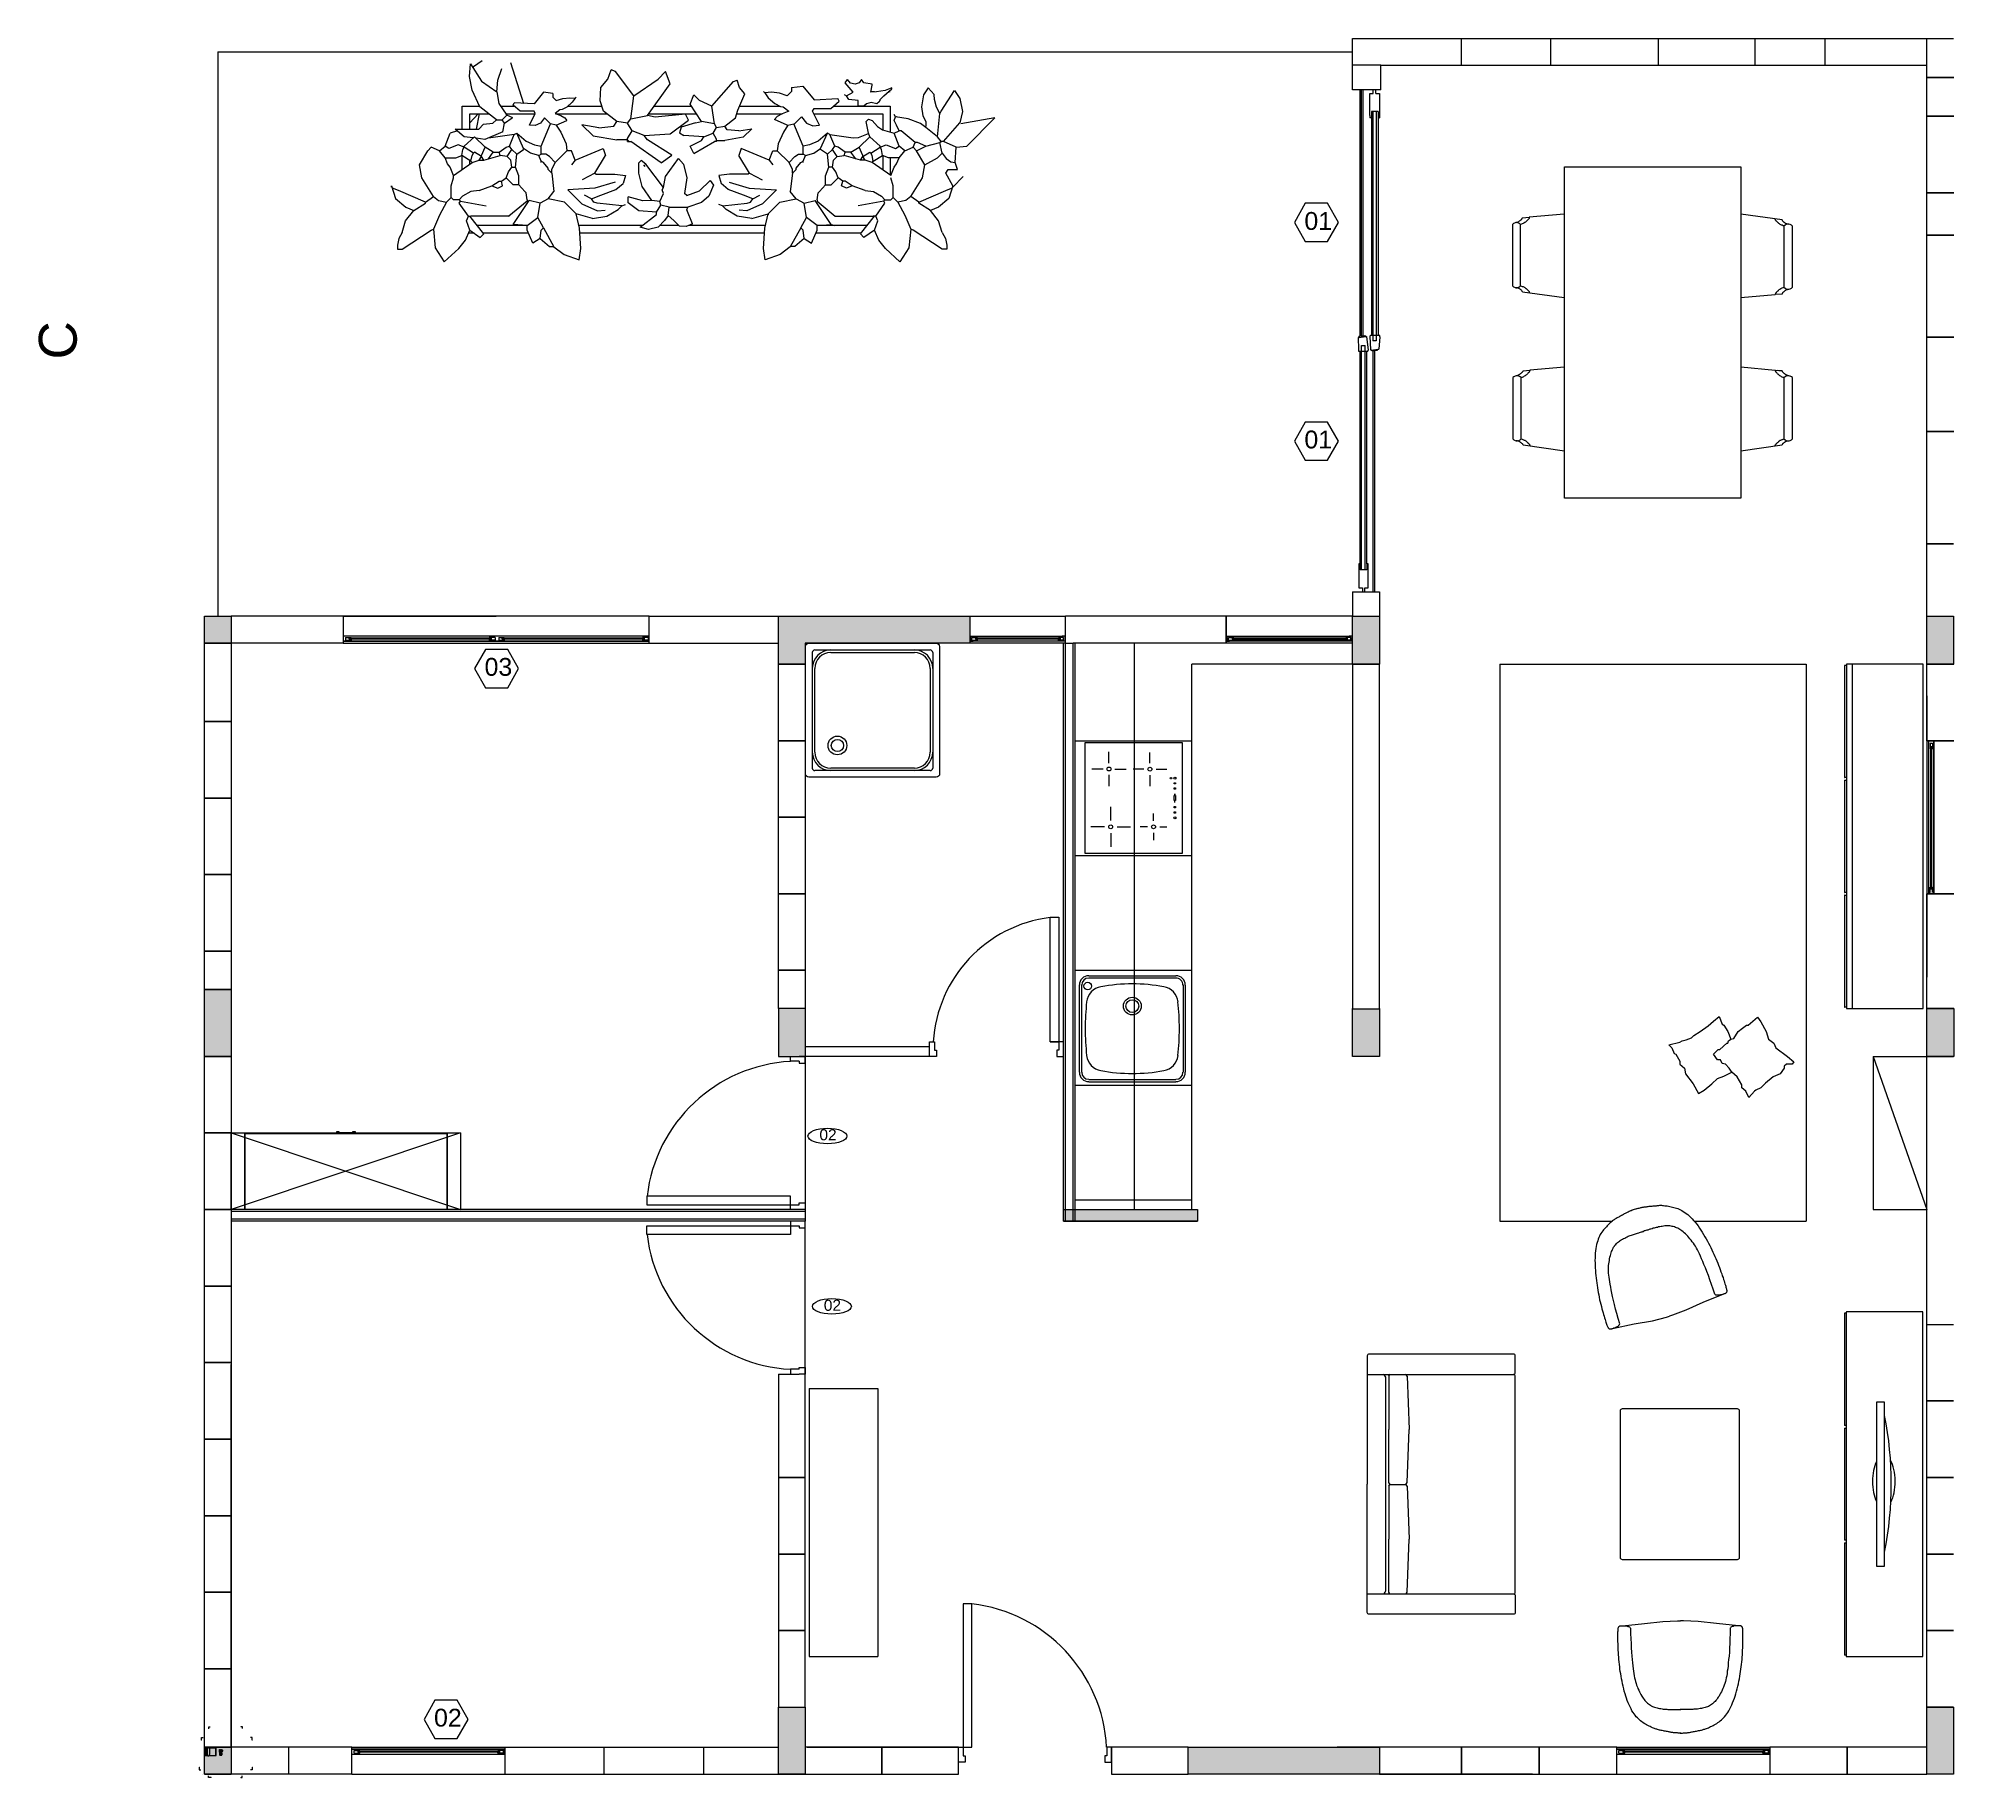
# Model space of a CAD drawing. Header units: inches. Extents: x -1721 to -596, y -6348 to -3031.
# Drawn here: x -890.56 to -880.55, y -3228.41 to -3219.32 of the extents above; entities that cross this region are included whole.
import ezdxf

# ---------------------------------------------------------------- set-up
doc = ezdxf.new("R2010")
doc.units = ezdxf.units.IN
doc.header["$MEASUREMENT"] = 0
for name, color, linetype, lineweight in [('0_Num_Penna__251', 251, 'Continuous', 18), ('0_Num_Penna__252', 252, 'Continuous', 18), ('0_Num_Penna__7', 7, 'Continuous', 18), ('A-DOOR-FULL_Num_Penna__4', 4, 'Continuous', 18), ('A-FLOR-FTPT_Num_Penna__6', 6, 'Continuous', 18), ('A-FLOR-PATT_Num_Penna__8', 8, 'Continuous', 18), ('A-FURN-BATH_Num_Penna__251', 251, 'Continuous', 18), ('A-FURN_Num_Penna__251', 251, 'Continuous', 18), ('A-FURN_Num_Penna__252', 252, 'Continuous', 18), ('A-FURN_Num_Penna__253', 253, 'Continuous', 18), ('A-FURN_Num_Penna__254', 254, 'Continuous', 18), ('A-FURN_Num_Penna__6', 6, 'Continuous', 18), ('A-FURN_Num_Penna__8', 8, 'Continuous', 18), ('A-FURN_Num_Penna__8_Num_Penna__8', 8, 'Continuous', 18), ('A-GLAZ-FULL_Num_Penna__4', 4, 'Continuous', 18), ('a-quote_Num_Penna__7', 7, 'Continuous', 18), ('A-WALL-FULL_Num_Penna__7', 7, 'Continuous', 18), ('ARREDI_salotto_Num_Penna__252', 252, 'Continuous', 18), ('IKE120015-t1_Num_Penna__251', 251, 'Continuous', 18), ('INFISSI_finissimi_Num_Penna__7', 7, 'Continuous', 18), ('Layer1_Num_Penna__7', 7, 'Continuous', 18), ('linee di sezione_Num_Penna__3', 3, 'Continuous', 18), ('piante_Num_Penna__94', 94, 'Continuous', 18)]:
    doc.layers.add(name, color=color, linetype=linetype, lineweight=lineweight)
for name, color, linetype, lineweight, true_color in [('A-FURN_Num_Penna__2', 7, 'Continuous', 18, 0x666666), ('A-WALL-FULL_Num_Penna__2', 7, 'Continuous', 18, 0x666666), ('Layer1_Num_Penna__1', 7, 'Continuous', 18, 0x636466)]:
    doc.layers.add(name, color=color, linetype=linetype, lineweight=lineweight, true_color=true_color)
doc.styles.add('GENERATED_STYLE_1', font='Arial.ttf')

msp = doc.modelspace()

# ---------------------------------------------------------------- texts
at = {"layer": '0_Num_Penna__7', "color": 7, "linetype": 'Continuous', "lineweight": 18, "insert": (-890.352, -3221.002), "char_height": 0.198, "attachment_point": 7, "rotation": 90, "style": 'GENERATED_STYLE_1'}
msp.add_mtext('\\A1;C', dxfattribs=at)
at = {"layer": 'linee di sezione_Num_Penna__3', "color": 3, "linetype": 'Continuous', "lineweight": 18, "char_height": 0.0932, "attachment_point": 7, "rotation": 359.8326, "style": 'GENERATED_STYLE_1'}
for s, insert in [('\\A1;01', (-883.94, -3220.326)), ('\\A1;01', (-883.94, -3221.468)), ('\\A1;03', (-888.224, -3222.656)), ('\\A1;02', (-888.488, -3228.147))]:
    msp.add_mtext(s, dxfattribs=dict(at, insert=insert))
at = {"layer": 'linee di sezione_Num_Penna__3', "color": 3, "linetype": 'Continuous', "lineweight": 18, "char_height": 0.0578, "attachment_point": 7, "style": 'GENERATED_STYLE_1'}
for insert in [(-886.474, -3225.083), (-886.451, -3225.974)]:
    msp.add_mtext('\\A1;02', dxfattribs=dict(at, insert=insert))

# ---------------------------------------------------------------- hatches: boundary and pattern name
at = {"layer": 'A-FLOR-PATT_Num_Penna__8', "linetype": 'Continuous', "lineweight": 18}
for points in [[(-889.688, -3222.344), (-889.688, -3222.484), (-889.548, -3222.484), (-889.548, -3222.344)], [(-886.688, -3222.344), (-886.688, -3222.594), (-886.548, -3222.594), (-886.548, -3222.484), (-885.688, -3222.484), (-885.688, -3222.344)], [(-883.548, -3222.344), (-883.688, -3222.344), (-883.688, -3222.594), (-883.548, -3222.594)], [(-880.548, -3222.344), (-880.688, -3222.344), (-880.688, -3222.594), (-880.548, -3222.594)], [(-888.946, -3222.448), (-888.963, -3222.448), (-888.963, -3222.474), (-888.946, -3222.474), (-888.946, -3222.472), (-888.96, -3222.472), (-888.96, -3222.451), (-888.946, -3222.451)], [(-887.379, -3222.448), (-887.379, -3222.451), (-887.365, -3222.451), (-887.365, -3222.472), (-887.379, -3222.472), (-887.379, -3222.474), (-887.363, -3222.474), (-887.363, -3222.448)], [(-885.685, -3222.472), (-885.685, -3222.448), (-885.688, -3222.448), (-885.688, -3222.474), (-885.671, -3222.474), (-885.671, -3222.472)], [(-885.19, -3222.472), (-885.205, -3222.472), (-885.205, -3222.474), (-885.188, -3222.474), (-885.188, -3222.448), (-885.19, -3222.448)], [(-884.345, -3222.472), (-884.345, -3222.448), (-884.348, -3222.448), (-884.348, -3222.474), (-884.331, -3222.474), (-884.331, -3222.472)], [(-883.69, -3222.472), (-883.705, -3222.472), (-883.705, -3222.474), (-883.688, -3222.474), (-883.688, -3222.448), (-883.69, -3222.448)], [(-880.677, -3223.011), (-880.674, -3223.011), (-880.674, -3222.997), (-880.653, -3222.997), (-880.653, -3223.011), (-880.651, -3223.011), (-880.651, -3222.994), (-880.677, -3222.994)], [(-880.677, -3223.778), (-880.677, -3223.794), (-880.651, -3223.794), (-880.651, -3223.778), (-880.653, -3223.778), (-880.653, -3223.792), (-880.674, -3223.792), (-880.674, -3223.778)], [(-889.548, -3224.294), (-889.688, -3224.294), (-889.688, -3224.644), (-889.548, -3224.644)], [(-886.548, -3224.644), (-886.548, -3224.394), (-886.688, -3224.394), (-886.688, -3224.644)], [(-883.548, -3224.394), (-883.688, -3224.394), (-883.688, -3224.644), (-883.548, -3224.644)], [(-880.547, -3224.394), (-880.687, -3224.394), (-880.687, -3224.644), (-880.547, -3224.644)], [(-886.548, -3228.044), (-886.688, -3228.044), (-886.688, -3228.394), (-886.548, -3228.394)], [(-880.688, -3228.394), (-880.548, -3228.394), (-880.548, -3228.044), (-880.688, -3228.044)], [(-889.688, -3228.254), (-889.688, -3228.394), (-889.548, -3228.394), (-889.548, -3228.254)], [(-888.901, -3228.291), (-888.901, -3228.288), (-888.915, -3228.288), (-888.915, -3228.267), (-888.901, -3228.267), (-888.901, -3228.264), (-888.918, -3228.264), (-888.918, -3228.291)], [(-888.135, -3228.291), (-888.118, -3228.291), (-888.118, -3228.264), (-888.135, -3228.264), (-888.135, -3228.267), (-888.12, -3228.267), (-888.12, -3228.288), (-888.135, -3228.288)], [(-884.548, -3228.254), (-884.548, -3228.394), (-883.548, -3228.394), (-883.548, -3228.254)], [(-882.291, -3228.291), (-882.291, -3228.288), (-882.305, -3228.288), (-882.305, -3228.267), (-882.291, -3228.267), (-882.291, -3228.264), (-882.308, -3228.264), (-882.308, -3228.291)], [(-881.525, -3228.291), (-881.508, -3228.291), (-881.508, -3228.264), (-881.525, -3228.264), (-881.525, -3228.267), (-881.51, -3228.267), (-881.51, -3228.288), (-881.525, -3228.288)]]:
    msp.add_hatch(color=8, dxfattribs=at).paths.add_polyline_path(points)
at = {"layer": 'A-FURN_Num_Penna__6', "linetype": 'Continuous', "lineweight": 0, "true_color": 0x3f003f}
msp.add_hatch(color=208, dxfattribs=at).paths.add_polyline_path([(-885.198, -3225.444), (-884.498, -3225.444), (-884.498, -3225.504), (-885.198, -3225.504)])
at = {"layer": 'a-quote_Num_Penna__7', "linetype": 'Continuous', "lineweight": 18}
for points in [[(-889.657, -3228.147), (-889.653, -3228.148), (-889.657, -3228.149)], [(-889.498, -3228.147), (-889.503, -3228.146), (-889.498, -3228.145)], [(-889.702, -3228.216), (-889.703, -3228.221), (-889.704, -3228.216)], [(-889.437, -3228.216), (-889.438, -3228.221), (-889.439, -3228.216)], [(-889.716, -3228.358), (-889.715, -3228.353), (-889.714, -3228.358)], [(-889.439, -3228.358), (-889.438, -3228.353), (-889.437, -3228.358)], [(-889.653, -3228.411), (-889.648, -3228.412), (-889.653, -3228.413)], [(-889.498, -3228.413), (-889.503, -3228.412), (-889.498, -3228.411)]]:
    msp.add_hatch(color=7, dxfattribs=at).paths.add_polyline_path(points)

# ---------------------------------------------------------------- linework, layer by layer
at = {"layer": '0_Num_Penna__251', "color": 251, "linetype": 'Continuous', "lineweight": 18}
for p, q in [((-883.514, -3227.431), (-883.514, -3226.327)), ((-882.838, -3227.443), (-882.838, -3226.316))]:
    msp.add_line(p, q, dxfattribs=at)
at = {"layer": '0_Num_Penna__251', "color": 251, "linetype": 'Continuous', "lineweight": 18, "flags": 128}
for points in [[(-882.204, -3225.44), (-882.21, -3225.442), (-882.216, -3225.443), (-882.221, -3225.445), (-882.225, -3225.447), (-882.229, -3225.448), (-882.233, -3225.45), (-882.236, -3225.451), (-882.239, -3225.453), (-882.242, -3225.454), (-882.245, -3225.455), (-882.248, -3225.457), (-882.25, -3225.458), (-882.253, -3225.46), (-882.257, -3225.461), (-882.26, -3225.463), (-882.264, -3225.465), (-882.268, -3225.467), (-882.273, -3225.47), (-882.278, -3225.473), (-882.283, -3225.475), (-882.288, -3225.478), (-882.293, -3225.481), (-882.297, -3225.483), (-882.302, -3225.486), (-882.306, -3225.488), (-882.31, -3225.491), (-882.314, -3225.493), (-882.317, -3225.495), (-882.321, -3225.498), (-882.325, -3225.5), (-882.329, -3225.503), (-882.333, -3225.507), (-882.337, -3225.51), (-882.342, -3225.514), (-882.347, -3225.519), (-882.352, -3225.524), (-882.357, -3225.529), (-882.362, -3225.534), (-882.367, -3225.539), (-882.372, -3225.545), (-882.377, -3225.55), (-882.381, -3225.556), (-882.386, -3225.562), (-882.39, -3225.569), (-882.394, -3225.575), (-882.397, -3225.583), (-882.401, -3225.59), (-882.404, -3225.598), (-882.407, -3225.607), (-882.41, -3225.617), (-882.413, -3225.627), (-882.415, -3225.637), (-882.417, -3225.648), (-882.419, -3225.66), (-882.42, -3225.672), (-882.421, -3225.684), (-882.421, -3225.697), (-882.422, -3225.71), (-882.421, -3225.723), (-882.421, -3225.736), (-882.42, -3225.749), (-882.419, -3225.763), (-882.418, -3225.776), (-882.417, -3225.789), (-882.416, -3225.802), (-882.414, -3225.815), (-882.412, -3225.828), (-882.41, -3225.84), (-882.409, -3225.853), (-882.406, -3225.865), (-882.404, -3225.877), (-882.402, -3225.89), (-882.399, -3225.902), (-882.397, -3225.915), (-882.394, -3225.927), (-882.391, -3225.939), (-882.388, -3225.95), (-882.385, -3225.962), (-882.382, -3225.973), (-882.379, -3225.983), (-882.377, -3225.993), (-882.374, -3226.002), (-882.372, -3226.01), (-882.369, -3226.018), (-882.367, -3226.025), (-882.365, -3226.032), (-882.363, -3226.038), (-882.361, -3226.043), (-882.359, -3226.048), (-882.358, -3226.052), (-882.356, -3226.055), (-882.355, -3226.058), (-882.353, -3226.061), (-882.352, -3226.063), (-882.351, -3226.064), (-882.349, -3226.066), (-882.348, -3226.067), (-882.346, -3226.068), (-882.345, -3226.068), (-882.343, -3226.068), (-882.341, -3226.068), (-882.339, -3226.068), (-882.336, -3226.067), (-882.334, -3226.067), (-882.331, -3226.066), (-882.328, -3226.065), (-882.325, -3226.064), (-882.322, -3226.063), (-882.318, -3226.062), (-882.315, -3226.06), (-882.312, -3226.059), (-882.309, -3226.058), (-882.306, -3226.056), (-882.303, -3226.055), (-882.301, -3226.053), (-882.298, -3226.051), (-882.296, -3226.049), (-882.294, -3226.047), (-882.293, -3226.044), (-882.292, -3226.041)], [(-882.207, -3225.441), (-882.201, -3225.439), (-882.195, -3225.437), (-882.19, -3225.436), (-882.186, -3225.435), (-882.181, -3225.434), (-882.178, -3225.433), (-882.174, -3225.432), (-882.171, -3225.431), (-882.168, -3225.431), (-882.165, -3225.43), (-882.162, -3225.43), (-882.158, -3225.43), (-882.155, -3225.429), (-882.152, -3225.429), (-882.148, -3225.428), (-882.143, -3225.428), (-882.138, -3225.427), (-882.133, -3225.427), (-882.128, -3225.426), (-882.122, -3225.426), (-882.117, -3225.425), (-882.111, -3225.425), (-882.106, -3225.424), (-882.1, -3225.424), (-882.096, -3225.423), (-882.091, -3225.423), (-882.087, -3225.423), (-882.082, -3225.422), (-882.078, -3225.422), (-882.073, -3225.422), (-882.068, -3225.423), (-882.063, -3225.423), (-882.057, -3225.424), (-882.051, -3225.424), (-882.045, -3225.425), (-882.038, -3225.426), (-882.031, -3225.428), (-882.024, -3225.429), (-882.016, -3225.431), (-882.009, -3225.433), (-882.002, -3225.435), (-881.995, -3225.437), (-881.988, -3225.439), (-881.981, -3225.442), (-881.974, -3225.446), (-881.967, -3225.449), (-881.96, -3225.454), (-881.952, -3225.459), (-881.945, -3225.464), (-881.937, -3225.47), (-881.929, -3225.477), (-881.921, -3225.485), (-881.914, -3225.493), (-881.906, -3225.501), (-881.898, -3225.51), (-881.89, -3225.52), (-881.883, -3225.53), (-881.875, -3225.541), (-881.868, -3225.552), (-881.861, -3225.563), (-881.854, -3225.574), (-881.847, -3225.586), (-881.841, -3225.597), (-881.834, -3225.609), (-881.828, -3225.62), (-881.822, -3225.632), (-881.816, -3225.643), (-881.811, -3225.654), (-881.805, -3225.666), (-881.8, -3225.677), (-881.795, -3225.689), (-881.79, -3225.7), (-881.785, -3225.712), (-881.78, -3225.724), (-881.776, -3225.735), (-881.771, -3225.747), (-881.767, -3225.758), (-881.763, -3225.769), (-881.759, -3225.78), (-881.756, -3225.79), (-881.752, -3225.8), (-881.749, -3225.809), (-881.746, -3225.817), (-881.744, -3225.825), (-881.742, -3225.832), (-881.74, -3225.839), (-881.738, -3225.845), (-881.737, -3225.85), (-881.735, -3225.855), (-881.734, -3225.859), (-881.734, -3225.863), (-881.733, -3225.866), (-881.733, -3225.869), (-881.733, -3225.871), (-881.733, -3225.873), (-881.734, -3225.875), (-881.734, -3225.877), (-881.735, -3225.878), (-881.736, -3225.88), (-881.738, -3225.881), (-881.739, -3225.882), (-881.741, -3225.883), (-881.743, -3225.884), (-881.746, -3225.885), (-881.749, -3225.886), (-881.752, -3225.887), (-881.755, -3225.888), (-881.758, -3225.889), (-881.761, -3225.889), (-881.765, -3225.89), (-881.768, -3225.891), (-881.772, -3225.891), (-881.775, -3225.892), (-881.778, -3225.892), (-881.781, -3225.892), (-881.784, -3225.892), (-881.787, -3225.892), (-881.79, -3225.891), (-881.792, -3225.889), (-881.795, -3225.887)], [(-882.292, -3226.041), (-882.3, -3226.014), (-882.307, -3225.988), (-882.314, -3225.964), (-882.32, -3225.941), (-882.325, -3225.919), (-882.329, -3225.899), (-882.333, -3225.881), (-882.336, -3225.864), (-882.339, -3225.849), (-882.342, -3225.834), (-882.344, -3225.821), (-882.346, -3225.809), (-882.348, -3225.798), (-882.349, -3225.787), (-882.35, -3225.777), (-882.35, -3225.767), (-882.351, -3225.757), (-882.35, -3225.747), (-882.35, -3225.737), (-882.349, -3225.728), (-882.348, -3225.719), (-882.346, -3225.71), (-882.345, -3225.701), (-882.343, -3225.693), (-882.341, -3225.685), (-882.339, -3225.678), (-882.337, -3225.671), (-882.335, -3225.664), (-882.332, -3225.658), (-882.33, -3225.652), (-882.327, -3225.646), (-882.324, -3225.641), (-882.32, -3225.636), (-882.317, -3225.631), (-882.313, -3225.626), (-882.309, -3225.622), (-882.304, -3225.617), (-882.299, -3225.613), (-882.294, -3225.609), (-882.289, -3225.606), (-882.284, -3225.602), (-882.278, -3225.599), (-882.272, -3225.596), (-882.266, -3225.593), (-882.26, -3225.59), (-882.254, -3225.587), (-882.248, -3225.584), (-882.242, -3225.582), (-882.237, -3225.58), (-882.231, -3225.578), (-882.226, -3225.576), (-882.22, -3225.574), (-882.215, -3225.572), (-882.209, -3225.571), (-882.204, -3225.569), (-882.199, -3225.567), (-882.193, -3225.566), (-882.188, -3225.564), (-882.183, -3225.562), (-882.178, -3225.561), (-882.174, -3225.56), (-882.171, -3225.559), (-882.169, -3225.558), (-882.167, -3225.558)], [(-881.795, -3225.887), (-881.804, -3225.86), (-881.812, -3225.835), (-881.821, -3225.811), (-881.829, -3225.789), (-881.837, -3225.768), (-881.844, -3225.749), (-881.852, -3225.732), (-881.858, -3225.716), (-881.865, -3225.702), (-881.87, -3225.688), (-881.876, -3225.676), (-881.881, -3225.665), (-881.886, -3225.655), (-881.891, -3225.645), (-881.896, -3225.636), (-881.902, -3225.628), (-881.907, -3225.619), (-881.913, -3225.612), (-881.919, -3225.604), (-881.925, -3225.597), (-881.931, -3225.59), (-881.937, -3225.583), (-881.943, -3225.577), (-881.949, -3225.571), (-881.955, -3225.566), (-881.961, -3225.561), (-881.967, -3225.556), (-881.972, -3225.552), (-881.978, -3225.548), (-881.983, -3225.545), (-881.989, -3225.542), (-881.995, -3225.539), (-882, -3225.537), (-882.006, -3225.535), (-882.012, -3225.533), (-882.018, -3225.532), (-882.024, -3225.531), (-882.03, -3225.53), (-882.037, -3225.53), (-882.043, -3225.53), (-882.05, -3225.53), (-882.056, -3225.53), (-882.063, -3225.531), (-882.07, -3225.532), (-882.076, -3225.533), (-882.083, -3225.534), (-882.089, -3225.535), (-882.095, -3225.537), (-882.101, -3225.538), (-882.107, -3225.539), (-882.112, -3225.541), (-882.118, -3225.542), (-882.123, -3225.544), (-882.129, -3225.546), (-882.134, -3225.547), (-882.139, -3225.549), (-882.145, -3225.551), (-882.15, -3225.552), (-882.155, -3225.554), (-882.16, -3225.555), (-882.164, -3225.556), (-882.167, -3225.558), (-882.17, -3225.558), (-882.171, -3225.559)], [(-881.75, -3225.886), (-881.857, -3225.93), (-881.946, -3225.97), (-882.017, -3225.996), (-882.032, -3226.001)], [(-882.33, -3226.066), (-882.217, -3226.042), (-882.121, -3226.025), (-882.047, -3226.006), (-882.032, -3226.001)], [(-882.848, -3226.199), (-883.601, -3226.199)], [(-882.848, -3227.559), (-883.601, -3227.559)], [(-882.278, -3227.619), (-882.163, -3227.608), (-882.067, -3227.596), (-881.991, -3227.593), (-881.975, -3227.593)], [(-881.672, -3227.619), (-881.786, -3227.608), (-881.883, -3227.596), (-881.959, -3227.593), (-881.975, -3227.593)], [(-881.973, -3228.18), (-881.98, -3228.18), (-881.986, -3228.18), (-881.991, -3228.179), (-881.996, -3228.179), (-882, -3228.179), (-882.004, -3228.179), (-882.007, -3228.178), (-882.011, -3228.178), (-882.014, -3228.177), (-882.017, -3228.177), (-882.02, -3228.176), (-882.023, -3228.176), (-882.026, -3228.175), (-882.03, -3228.175), (-882.034, -3228.174), (-882.038, -3228.173), (-882.043, -3228.172), (-882.048, -3228.171), (-882.053, -3228.17), (-882.059, -3228.169), (-882.064, -3228.168), (-882.07, -3228.167), (-882.075, -3228.166), (-882.08, -3228.165), (-882.085, -3228.164), (-882.089, -3228.162), (-882.094, -3228.161), (-882.098, -3228.16), (-882.102, -3228.159), (-882.107, -3228.158), (-882.111, -3228.156), (-882.116, -3228.154), (-882.121, -3228.152), (-882.127, -3228.149), (-882.133, -3228.146), (-882.139, -3228.143), (-882.146, -3228.14), (-882.152, -3228.136), (-882.158, -3228.133), (-882.165, -3228.129), (-882.171, -3228.125), (-882.177, -3228.121), (-882.183, -3228.116), (-882.189, -3228.111), (-882.194, -3228.106), (-882.2, -3228.1), (-882.206, -3228.094), (-882.211, -3228.087), (-882.217, -3228.08), (-882.222, -3228.072), (-882.228, -3228.063), (-882.233, -3228.053), (-882.238, -3228.043), (-882.243, -3228.033), (-882.248, -3228.022), (-882.253, -3228.01), (-882.257, -3227.998), (-882.261, -3227.986), (-882.264, -3227.974), (-882.268, -3227.961), (-882.271, -3227.948), (-882.274, -3227.935), (-882.277, -3227.922), (-882.28, -3227.909), (-882.282, -3227.896), (-882.285, -3227.883), (-882.287, -3227.871), (-882.289, -3227.858), (-882.291, -3227.846), (-882.292, -3227.833), (-882.294, -3227.821), (-882.295, -3227.808), (-882.296, -3227.796), (-882.297, -3227.783), (-882.298, -3227.771), (-882.299, -3227.758), (-882.3, -3227.746), (-882.3, -3227.735), (-882.301, -3227.723), (-882.301, -3227.713), (-882.302, -3227.702), (-882.302, -3227.693), (-882.302, -3227.684), (-882.302, -3227.676), (-882.302, -3227.668), (-882.302, -3227.661), (-882.302, -3227.655), (-882.302, -3227.65), (-882.301, -3227.645), (-882.301, -3227.64), (-882.301, -3227.637), (-882.3, -3227.633), (-882.3, -3227.631), (-882.299, -3227.628), (-882.298, -3227.626), (-882.297, -3227.625), (-882.296, -3227.623), (-882.295, -3227.622), (-882.293, -3227.621), (-882.291, -3227.62), (-882.29, -3227.62), (-882.287, -3227.619), (-882.285, -3227.619), (-882.282, -3227.619), (-882.28, -3227.619), (-882.276, -3227.619), (-882.273, -3227.619), (-882.27, -3227.619), (-882.266, -3227.619), (-882.263, -3227.62), (-882.259, -3227.62), (-882.256, -3227.62), (-882.253, -3227.621), (-882.25, -3227.622), (-882.247, -3227.622), (-882.244, -3227.623), (-882.241, -3227.625), (-882.239, -3227.626), (-882.237, -3227.629), (-882.235, -3227.631)], [(-882.235, -3227.631), (-882.235, -3227.66), (-882.234, -3227.687), (-882.233, -3227.712), (-882.232, -3227.735), (-882.23, -3227.757), (-882.228, -3227.778), (-882.227, -3227.796), (-882.225, -3227.813), (-882.223, -3227.829), (-882.222, -3227.844), (-882.22, -3227.857), (-882.218, -3227.869), (-882.216, -3227.88), (-882.214, -3227.891), (-882.212, -3227.901), (-882.21, -3227.911), (-882.207, -3227.92), (-882.204, -3227.93), (-882.2, -3227.939), (-882.197, -3227.947), (-882.193, -3227.956), (-882.189, -3227.964), (-882.185, -3227.971), (-882.181, -3227.979), (-882.177, -3227.986), (-882.173, -3227.992), (-882.169, -3227.998), (-882.165, -3228.004), (-882.16, -3228.009), (-882.156, -3228.014), (-882.152, -3228.019), (-882.147, -3228.023), (-882.142, -3228.027), (-882.137, -3228.03), (-882.132, -3228.034), (-882.127, -3228.037), (-882.121, -3228.04), (-882.116, -3228.042), (-882.11, -3228.044), (-882.104, -3228.046), (-882.097, -3228.048), (-882.091, -3228.05), (-882.084, -3228.051), (-882.078, -3228.052), (-882.071, -3228.053), (-882.065, -3228.054), (-882.058, -3228.054), (-882.052, -3228.055), (-882.046, -3228.055), (-882.04, -3228.056), (-882.034, -3228.056), (-882.028, -3228.056), (-882.023, -3228.056), (-882.017, -3228.056), (-882.011, -3228.056), (-882.006, -3228.056), (-882, -3228.056), (-881.995, -3228.056), (-881.989, -3228.056), (-881.984, -3228.056), (-881.98, -3228.056), (-881.977, -3228.056), (-881.974, -3228.056), (-881.973, -3228.056)], [(-881.977, -3228.18), (-881.97, -3228.18), (-881.964, -3228.18), (-881.959, -3228.179), (-881.954, -3228.179), (-881.95, -3228.179), (-881.946, -3228.179), (-881.942, -3228.178), (-881.939, -3228.178), (-881.936, -3228.177), (-881.933, -3228.177), (-881.93, -3228.176), (-881.927, -3228.176), (-881.923, -3228.175), (-881.92, -3228.175), (-881.916, -3228.174), (-881.912, -3228.173), (-881.907, -3228.172), (-881.902, -3228.171), (-881.896, -3228.17), (-881.891, -3228.169), (-881.885, -3228.168), (-881.88, -3228.167), (-881.874, -3228.166), (-881.869, -3228.165), (-881.865, -3228.164), (-881.86, -3228.162), (-881.856, -3228.161), (-881.852, -3228.16), (-881.847, -3228.159), (-881.843, -3228.158), (-881.838, -3228.156), (-881.834, -3228.154), (-881.828, -3228.152), (-881.823, -3228.149), (-881.817, -3228.146), (-881.81, -3228.143), (-881.804, -3228.14), (-881.798, -3228.136), (-881.791, -3228.133), (-881.785, -3228.129), (-881.779, -3228.125), (-881.773, -3228.121), (-881.767, -3228.116), (-881.761, -3228.111), (-881.755, -3228.106), (-881.749, -3228.1), (-881.744, -3228.094), (-881.738, -3228.087), (-881.733, -3228.08), (-881.727, -3228.072), (-881.722, -3228.063), (-881.716, -3228.053), (-881.711, -3228.043), (-881.706, -3228.033), (-881.702, -3228.022), (-881.697, -3228.01), (-881.693, -3227.998), (-881.689, -3227.986), (-881.685, -3227.974), (-881.682, -3227.961), (-881.678, -3227.948), (-881.675, -3227.935), (-881.672, -3227.922), (-881.67, -3227.909), (-881.667, -3227.896), (-881.665, -3227.883), (-881.663, -3227.871), (-881.661, -3227.858), (-881.659, -3227.846), (-881.657, -3227.833), (-881.656, -3227.821), (-881.654, -3227.808), (-881.653, -3227.796), (-881.652, -3227.783), (-881.651, -3227.771), (-881.65, -3227.758), (-881.65, -3227.746), (-881.649, -3227.735), (-881.649, -3227.723), (-881.648, -3227.713), (-881.648, -3227.702), (-881.648, -3227.693), (-881.648, -3227.684), (-881.648, -3227.676), (-881.648, -3227.668), (-881.648, -3227.661), (-881.648, -3227.655), (-881.648, -3227.65), (-881.648, -3227.645), (-881.649, -3227.64), (-881.649, -3227.637), (-881.649, -3227.633), (-881.65, -3227.631), (-881.651, -3227.628), (-881.652, -3227.626), (-881.653, -3227.625), (-881.654, -3227.623), (-881.655, -3227.622), (-881.657, -3227.621), (-881.658, -3227.62), (-881.66, -3227.62), (-881.662, -3227.619), (-881.665, -3227.619), (-881.667, -3227.619), (-881.67, -3227.619), (-881.673, -3227.619), (-881.676, -3227.619), (-881.68, -3227.619), (-881.683, -3227.619), (-881.687, -3227.62), (-881.69, -3227.62), (-881.694, -3227.62), (-881.697, -3227.621), (-881.7, -3227.622), (-881.703, -3227.622), (-881.706, -3227.623), (-881.708, -3227.625), (-881.711, -3227.626), (-881.713, -3227.629), (-881.715, -3227.631)], [(-881.715, -3227.631), (-881.715, -3227.66), (-881.716, -3227.687), (-881.717, -3227.712), (-881.718, -3227.735), (-881.719, -3227.757), (-881.721, -3227.778), (-881.723, -3227.796), (-881.725, -3227.813), (-881.726, -3227.829), (-881.728, -3227.844), (-881.73, -3227.857), (-881.731, -3227.869), (-881.733, -3227.88), (-881.735, -3227.891), (-881.737, -3227.901), (-881.74, -3227.911), (-881.743, -3227.92), (-881.746, -3227.93), (-881.749, -3227.939), (-881.753, -3227.947), (-881.757, -3227.956), (-881.761, -3227.964), (-881.765, -3227.971), (-881.769, -3227.979), (-881.773, -3227.986), (-881.777, -3227.992), (-881.781, -3227.998), (-881.785, -3228.004), (-881.789, -3228.009), (-881.794, -3228.014), (-881.798, -3228.019), (-881.803, -3228.023), (-881.807, -3228.027), (-881.812, -3228.03), (-881.817, -3228.034), (-881.823, -3228.037), (-881.828, -3228.04), (-881.834, -3228.042), (-881.84, -3228.044), (-881.846, -3228.046), (-881.852, -3228.048), (-881.859, -3228.05), (-881.865, -3228.051), (-881.872, -3228.052), (-881.878, -3228.053), (-881.885, -3228.054), (-881.891, -3228.054), (-881.898, -3228.055), (-881.904, -3228.055), (-881.91, -3228.056), (-881.916, -3228.056), (-881.921, -3228.056), (-881.927, -3228.056), (-881.933, -3228.056), (-881.938, -3228.056), (-881.944, -3228.056), (-881.949, -3228.056), (-881.955, -3228.056), (-881.96, -3228.056), (-881.965, -3228.056), (-881.97, -3228.056), (-881.973, -3228.056), (-881.975, -3228.056), (-881.977, -3228.056)]]:
    msp.add_lwpolyline(points, dxfattribs=at)
for points in [[(-883.611, -3226.306), (-882.848, -3226.306, 0.414214), (-882.838, -3226.296), (-882.838, -3226.209, 0.414214), (-882.848, -3226.199), (-883.601, -3226.199, 0.414214), (-883.611, -3226.209), (-883.611, -3226.879)], [(-883.611, -3227.453), (-882.848, -3227.453, -0.414214), (-882.838, -3227.463), (-882.838, -3227.549, -0.414214), (-882.848, -3227.559), (-883.601, -3227.559, -0.414214), (-883.611, -3227.549), (-883.611, -3226.879)]]:
    msp.add_lwpolyline(points, format="xyb", dxfattribs=at)
msp.add_lwpolyline([(-881.668, -3226.494), (-881.668, -3227.264, -0.414214), (-881.678, -3227.274), (-882.278, -3227.274, -0.414214), (-882.288, -3227.264), (-882.288, -3226.494, -0.414214), (-882.278, -3226.484), (-881.678, -3226.484, -0.414214)], format="xyb", close=True, dxfattribs=at)
at = {"layer": '0_Num_Penna__251', "color": 251, "linetype": 'Continuous', "lineweight": 18}
for centre, radius, start, end in [((-883.541, -3226.329), 0.0273, 3.9052, 58.5596), ((-883.485, -3226.32), 0.0154, 113.0433, 160.9625), ((-883.417, -3226.32), 0.0154, 19.0375, 66.9567), ((-882.848, -3226.316), 0.01, 0, 90), ((-883.485, -3226.865), 0.0154, 199.0375, 246.9567), ((-883.485, -3226.894), 0.0154, 113.0433, 160.9625), ((-883.417, -3226.865), 0.0154, 293.0433, 340.9625), ((-883.417, -3226.894), 0.0154, 19.0375, 66.9567), ((-883.541, -3227.429), 0.0273, 301.4404, 356.0948), ((-883.485, -3227.439), 0.0154, 199.0375, 246.9567), ((-883.417, -3227.439), 0.0154, 293.0433, 340.9625), ((-882.848, -3227.443), 0.01, 270, 0)]:
    msp.add_arc(centre, radius, start, end, dxfattribs=at)
at = {"layer": '0_Num_Penna__252', "color": 252, "linetype": 'Continuous', "lineweight": 18}
for p, q in [((-883.499, -3226.315), (-883.499, -3226.593)), ((-883.499, -3226.87), (-883.499, -3226.593)), ((-883.499, -3226.889), (-883.499, -3227.166)), ((-883.499, -3227.444), (-883.499, -3227.166))]:
    msp.add_line(p, q, dxfattribs=at)
at = {"layer": '0_Num_Penna__7', "color": 7, "linetype": 'Continuous', "lineweight": 18}
for p, q in [((-882.848, -3226.306), (-882.848, -3226.306)), ((-882.848, -3227.453), (-882.848, -3227.453))]:
    msp.add_line(p, q, dxfattribs=at)
at = {"layer": 'A-DOOR-FULL_Num_Penna__4', "color": 4, "linetype": 'Continuous', "lineweight": 18}
for p, q in [((-885.268, -3224.567), (-885.268, -3223.917)), ((-885.268, -3223.917), (-885.223, -3223.917)), ((-885.223, -3223.917), (-885.223, -3224.567)), ((-885.268, -3224.567), (-885.223, -3224.567))]:
    msp.add_line(p, q, dxfattribs=at)
at = {"layer": 'A-DOOR-FULL_Num_Penna__4', "color": 4, "linetype": 'Continuous', "lineweight": 18, "flags": 128}
for points in [[(-887.375, -3225.419), (-886.625, -3225.419), (-886.625, -3225.374), (-887.375, -3225.374)], [(-887.375, -3225.529), (-886.625, -3225.529), (-886.625, -3225.574), (-887.375, -3225.574)], [(-885.723, -3227.504), (-885.723, -3228.254), (-885.678, -3228.254), (-885.678, -3227.504)]]:
    msp.add_lwpolyline(points, close=True, dxfattribs=at)
at = {"layer": 'A-DOOR-FULL_Num_Penna__4', "color": 4, "linetype": 'Continuous', "lineweight": 18}
for centre, radius, start, end in [((-885.184, -3224.609), 0.696, 96.9328, 176.6102), ((-886.582, -3225.467), 0.798, 93.0933, 173.3637), ((-886.582, -3225.482), 0.798, 186.6363, 266.9067), ((-885.77, -3228.297), 0.798, 3.0933, 83.3637)]:
    msp.add_arc(centre, radius, start, end, dxfattribs=at)
at = {"layer": 'A-FLOR-FTPT_Num_Penna__6', "color": 6, "linetype": 'Continuous', "lineweight": 18}
for q in [(-883.688, -3219.394), (-889.618, -3222.344)]:
    msp.add_line((-889.618, -3219.394), q, dxfattribs=at)
at = {"layer": 'A-FURN-BATH_Num_Penna__251', "color": 251, "linetype": 'Continuous', "lineweight": 18}
for p, q in [((-885.116, -3224.27), (-885.116, -3224.727)), ((-885.104, -3224.27), (-885.104, -3224.727)), ((-885.067, -3224.222), (-884.611, -3224.222)), ((-885.067, -3224.234), (-884.611, -3224.234)), ((-884.574, -3224.269), (-884.574, -3224.727)), ((-884.562, -3224.271), (-884.562, -3224.727)), ((-885.138, -3224.794), (-884.528, -3224.794)), ((-885.067, -3224.764), (-884.611, -3224.764)), ((-885.067, -3224.776), (-884.611, -3224.776))]:
    msp.add_line(p, q, dxfattribs=at)
for centre, radius in [((-885.072, -3224.276), 0.0198), ((-884.839, -3224.381), 0.0464), ((-884.839, -3224.381), 0.0336)]:
    msp.add_circle(centre, radius, dxfattribs=at)
for centre, radius, start, end in [((-885.067, -3224.271), 0.0488, 90.0019, 180.0019), ((-885.067, -3224.271), 0.0366, 90.0019, 180.0019), ((-884.987, -3224.37), 0.0915, 100.3812, 172.77), ((-884.839, -3225.18), 0.915, 90, 100.3812), ((-884.839, -3225.18), 0.915, 79.6188, 90), ((-884.691, -3224.37), 0.0915, 7.23, 79.6188), ((-884.611, -3224.271), 0.0488, 0.0019, 90.0019), ((-884.611, -3224.271), 0.0366, 0.0019, 90.0019), ((-883.72, -3224.499), 1.365, 174.0822, 180.001), ((-885.958, -3224.499), 1.365, 359.999, 5.9178), ((-883.72, -3224.499), 1.365, 179.999, 185.9178), ((-885.958, -3224.499), 1.365, 354.0822, 0.001), ((-884.987, -3224.628), 0.0915, 187.23, 259.6188), ((-884.691, -3224.628), 0.0915, 280.3812, 352.77), ((-885.067, -3224.727), 0.0488, 180, 270), ((-885.067, -3224.727), 0.0366, 180, 270), ((-884.839, -3223.818), 0.915, 259.6188, 270), ((-884.839, -3223.818), 0.915, 270, 280.3812), ((-884.611, -3224.727), 0.0488, 270, 0), ((-884.611, -3224.727), 0.0366, 270, 0)]:
    msp.add_arc(centre, radius, start, end, dxfattribs=at)
at = {"layer": 'A-FURN_Num_Penna__2', "color": 251, "linetype": 'Continuous', "lineweight": 18, "true_color": 0x666666, "flags": 128}
msp.add_lwpolyline([(-885.198, -3225.444), (-884.498, -3225.444), (-884.498, -3225.504), (-885.198, -3225.504)], close=True, dxfattribs=at)
at = {"layer": 'A-FURN_Num_Penna__251', "color": 251, "linetype": 'Continuous', "lineweight": 18}
for p, q in [((-884.528, -3225.444), (-884.528, -3222.594)), ((-883.688, -3222.594), (-884.528, -3222.594)), ((-881.078, -3222.594), (-881.078, -3224.394)), ((-880.687, -3222.76), (-880.687, -3224.23)), ((-885.086, -3223.584), (-885.086, -3223.004)), ((-885.086, -3223.004), (-884.579, -3223.004)), ((-884.961, -3223.112), (-884.961, -3223.052)), ((-884.747, -3223.111), (-884.747, -3223.055)), ((-884.579, -3223.004), (-884.579, -3223.584)), ((-884.991, -3223.142), (-885.051, -3223.142)), ((-884.961, -3223.173), (-884.961, -3223.232)), ((-884.931, -3223.142), (-884.871, -3223.142)), ((-884.779, -3223.143), (-884.835, -3223.143)), ((-884.747, -3223.174), (-884.747, -3223.231)), ((-884.715, -3223.143), (-884.659, -3223.143)), ((-884.621, -3223.274), (-884.613, -3223.274)), ((-884.62, -3223.22), (-884.62, -3223.214)), ((-884.62, -3223.214), (-884.613, -3223.214)), ((-884.613, -3223.22), (-884.62, -3223.22)), ((-884.62, -3223.248), (-884.62, -3223.241)), ((-884.62, -3223.241), (-884.613, -3223.241)), ((-884.613, -3223.248), (-884.62, -3223.248)), ((-884.62, -3223.306), (-884.62, -3223.28)), ((-884.62, -3223.28), (-884.613, -3223.28)), ((-884.617, -3223.278), (-884.617, -3223.271)), ((-884.613, -3223.214), (-884.613, -3223.22)), ((-884.613, -3223.241), (-884.613, -3223.248)), ((-884.613, -3223.28), (-884.613, -3223.306)), ((-884.952, -3223.411), (-884.952, -3223.34)), ((-884.728, -3223.412), (-884.728, -3223.375)), ((-884.613, -3223.306), (-884.62, -3223.306)), ((-884.62, -3223.345), (-884.62, -3223.338)), ((-884.62, -3223.338), (-884.613, -3223.338)), ((-884.613, -3223.345), (-884.62, -3223.345)), ((-884.62, -3223.373), (-884.62, -3223.366)), ((-884.62, -3223.366), (-884.613, -3223.366)), ((-884.613, -3223.373), (-884.62, -3223.373)), ((-884.617, -3223.317), (-884.617, -3223.309)), ((-884.613, -3223.338), (-884.613, -3223.345)), ((-884.613, -3223.366), (-884.613, -3223.373)), ((-884.984, -3223.444), (-885.056, -3223.444)), ((-884.952, -3223.477), (-884.952, -3223.548)), ((-884.919, -3223.444), (-884.848, -3223.444)), ((-884.76, -3223.444), (-884.798, -3223.444)), ((-884.728, -3223.476), (-884.728, -3223.514)), ((-884.696, -3223.444), (-884.659, -3223.444)), ((-884.579, -3223.584), (-885.086, -3223.584)), ((-885.138, -3224.194), (-884.528, -3224.194)), ((-880.967, -3224.644), (-880.687, -3224.644)), ((-880.967, -3224.644), (-880.967, -3225.444)), ((-880.967, -3224.644), (-880.688, -3225.444)), ((-885.138, -3225.394), (-884.528, -3225.394)), ((-880.967, -3225.444), (-880.688, -3225.444)), ((-886.528, -3226.379), (-886.528, -3227.779)), ((-886.528, -3226.379), (-886.168, -3226.379)), ((-886.168, -3226.379), (-886.168, -3227.779)), ((-886.528, -3227.779), (-886.168, -3227.779))]:
    msp.add_line(p, q, dxfattribs=at)
at = {"layer": 'A-FURN_Num_Penna__251', "color": 251, "linetype": 'Continuous', "lineweight": 18, "flags": 128}
for points in [[(-883.402, -3226.315), (-883.392, -3226.593)], [(-883.402, -3226.87), (-883.392, -3226.593)], [(-883.402, -3226.889), (-883.392, -3227.166)], [(-883.402, -3227.444), (-883.392, -3227.166)]]:
    msp.add_lwpolyline(points, dxfattribs=at)
at = {"layer": 'A-FURN_Num_Penna__251', "color": 251, "linetype": 'Continuous', "lineweight": 18}
for centre, radius in [((-884.961, -3223.142), 0.0101), ((-884.747, -3223.143), 0.0101), ((-884.637, -3223.19), 0.00389), ((-884.616, -3223.19), 0.00521), ((-884.616, -3223.397), 0.00521), ((-884.952, -3223.444), 0.0101), ((-884.728, -3223.444), 0.0101)]:
    msp.add_circle(centre, radius, dxfattribs=at)
at = {"layer": 'A-FURN_Num_Penna__252', "color": 252, "linetype": 'Continuous', "lineweight": 18}
for p, q in [((-884.828, -3225.444), (-884.828, -3222.484)), ((-885.138, -3222.994), (-884.528, -3222.994)), ((-885.138, -3223.594), (-884.528, -3223.594)), ((-883.491, -3226.88), (-883.411, -3226.88))]:
    msp.add_line(p, q, dxfattribs=at)
at = {"layer": 'A-FURN_Num_Penna__253', "color": 253, "linetype": 'Continuous', "lineweight": 18}
for p, q in [((-882.918, -3222.594), (-882.918, -3225.504)), ((-882.918, -3222.594), (-881.318, -3222.594)), ((-881.318, -3222.594), (-881.318, -3225.504)), ((-882.918, -3225.504), (-882.33, -3225.504)), ((-881.903, -3225.504), (-881.318, -3225.504))]:
    msp.add_line(p, q, dxfattribs=at)
at = {"layer": 'A-FURN_Num_Penna__254', "color": 254, "linetype": 'Continuous', "lineweight": 18}
for p, q in [((-883.548, -3222.594), (-883.688, -3222.594)), ((-883.688, -3222.594), (-883.688, -3224.396)), ((-883.548, -3224.396), (-883.548, -3222.594)), ((-883.688, -3224.396), (-883.548, -3224.396))]:
    msp.add_line(p, q, dxfattribs=at)
at = {"layer": 'A-FURN_Num_Penna__6', "color": 6, "linetype": 'Continuous', "lineweight": 18}
for p, q in [((-883.548, -3224.396), (-883.548, -3224.394)), ((-885.138, -3224.794), (-884.528, -3224.794)), ((-886.548, -3225.444), (-886.548, -3225.444)), ((-885.198, -3225.444), (-884.498, -3225.444)), ((-885.138, -3225.475), (-885.138, -3225.475)), ((-884.498, -3225.444), (-884.498, -3225.504)), ((-886.548, -3225.504), (-886.548, -3225.504)), ((-885.198, -3225.504), (-884.498, -3225.504))]:
    msp.add_line(p, q, dxfattribs=at)
at = {"layer": 'A-FURN_Num_Penna__8', "color": 8, "linetype": 'Continuous', "lineweight": 18}
for p, q in [((-882.853, -3220.297), (-882.853, -3220.617)), ((-882.83, -3220.286), (-882.835, -3220.287)), ((-882.828, -3220.287), (-882.835, -3220.287)), ((-882.821, -3220.289), (-882.828, -3220.287)), ((-882.81, -3220.297), (-882.815, -3220.292)), ((-882.81, -3220.617), (-882.81, -3220.297)), ((-882.8, -3220.262), (-882.765, -3220.258)), ((-882.8, -3220.262), (-882.8, -3220.262)), ((-882.583, -3220.243), (-882.765, -3220.258)), ((-881.444, -3220.273), (-881.66, -3220.243)), ((-881.444, -3220.273), (-881.444, -3220.273)), ((-881.422, -3220.296), (-881.428, -3220.3)), ((-881.415, -3220.295), (-881.422, -3220.296)), ((-881.428, -3220.3), (-881.434, -3220.305)), ((-881.434, -3220.305), (-881.434, -3220.625)), ((-881.39, -3220.625), (-881.39, -3220.305)), ((-882.828, -3220.627), (-882.821, -3220.625)), ((-882.821, -3220.625), (-882.815, -3220.622)), ((-882.815, -3220.622), (-882.81, -3220.617)), ((-882.8, -3220.648), (-882.8, -3220.648)), ((-882.8, -3220.648), (-882.583, -3220.679)), ((-881.66, -3220.679), (-881.479, -3220.663)), ((-881.444, -3220.66), (-881.479, -3220.663)), ((-881.444, -3220.66), (-881.444, -3220.66)), ((-881.434, -3220.625), (-881.428, -3220.629)), ((-881.422, -3220.633), (-881.415, -3220.634)), ((-881.415, -3220.634), (-881.408, -3220.634)), ((-881.413, -3220.636), (-881.408, -3220.634)), ((-882.851, -3221.097), (-882.851, -3221.417)), ((-882.827, -3221.086), (-882.833, -3221.087)), ((-882.826, -3221.087), (-882.833, -3221.087)), ((-882.819, -3221.089), (-882.826, -3221.087)), ((-882.807, -3221.097), (-882.813, -3221.092)), ((-882.807, -3221.417), (-882.807, -3221.097)), ((-882.797, -3221.062), (-882.762, -3221.058)), ((-882.797, -3221.062), (-882.797, -3221.062)), ((-882.581, -3221.043), (-882.762, -3221.058)), ((-881.479, -3221.059), (-881.66, -3221.043)), ((-881.479, -3221.058), (-881.444, -3221.062)), ((-881.444, -3221.062), (-881.467, -3221.06)), ((-881.444, -3221.062), (-881.444, -3221.062)), ((-881.428, -3221.092), (-881.434, -3221.097)), ((-881.434, -3221.097), (-881.434, -3221.417)), ((-881.422, -3221.089), (-881.428, -3221.092)), ((-881.415, -3221.087), (-881.422, -3221.089)), ((-881.413, -3221.086), (-881.406, -3221.087)), ((-881.39, -3221.417), (-881.39, -3221.097)), ((-882.826, -3221.427), (-882.819, -3221.425)), ((-882.819, -3221.425), (-882.813, -3221.422)), ((-882.813, -3221.422), (-882.807, -3221.417)), ((-882.797, -3221.448), (-882.797, -3221.448)), ((-882.797, -3221.448), (-882.581, -3221.479)), ((-881.66, -3221.479), (-881.444, -3221.448)), ((-881.444, -3221.448), (-881.444, -3221.448)), ((-881.434, -3221.417), (-881.428, -3221.422)), ((-881.422, -3221.425), (-881.415, -3221.427)), ((-888.963, -3222.344), (-888.163, -3222.344)), ((-885.688, -3222.344), (-885.188, -3222.344)), ((-883.688, -3222.344), (-884.348, -3222.344)), ((-888.963, -3222.484), (-887.363, -3222.484)), ((-888.963, -3222.484), (-888.163, -3222.484)), ((-888.163, -3222.484), (-887.363, -3222.484)), ((-885.188, -3222.484), (-885.688, -3222.484)), ((-885.138, -3223.564), (-885.138, -3222.484)), ((-883.688, -3222.484), (-884.348, -3222.484)), ((-886.511, -3223.137), (-886.511, -3222.533)), ((-886.498, -3222.52), (-885.895, -3222.52)), ((-886.415, -3222.533), (-885.978, -3222.533)), ((-885.881, -3222.533), (-885.881, -3223.137)), ((-886.498, -3223.054), (-886.498, -3222.616)), ((-885.895, -3222.616), (-885.895, -3223.054)), ((-885.895, -3223.15), (-886.498, -3223.15)), ((-885.978, -3223.137), (-886.415, -3223.137)), ((-885.223, -3224.567), (-885.268, -3224.567)), ((-886.548, -3224.644), (-886.548, -3225.444)), ((-889.548, -3225.044), (-888.349, -3225.444)), ((-888.349, -3225.044), (-889.548, -3225.444)), ((-888.983, -3225.041), (-888.974, -3225.041)), ((-888.919, -3225.041), (-888.913, -3225.041)), ((-886.548, -3226.304), (-886.548, -3225.504)), ((-889.684, -3228.276), (-889.684, -3228.258)), ((-889.684, -3228.297), (-889.684, -3228.277)), ((-889.683, -3228.276), (-889.683, -3228.258)), ((-889.683, -3228.297), (-889.683, -3228.277)), ((-889.681, -3228.258), (-889.681, -3228.276)), ((-889.681, -3228.277), (-889.681, -3228.283)), ((-889.681, -3228.292), (-889.681, -3228.297)), ((-889.662, -3228.297), (-889.629, -3228.297)), ((-889.629, -3228.258), (-889.629, -3228.297)), ((-889.628, -3228.276), (-889.628, -3228.258)), ((-889.628, -3228.297), (-889.628, -3228.277)), ((-889.627, -3228.276), (-889.627, -3228.258)), ((-889.627, -3228.297), (-889.627, -3228.277)), ((-889.626, -3228.276), (-889.626, -3228.258)), ((-889.626, -3228.297), (-889.626, -3228.277)), ((-889.608, -3228.266), (-889.604, -3228.266)), ((-889.608, -3228.279), (-889.608, -3228.266)), ((-889.604, -3228.279), (-889.608, -3228.279)), ((-889.608, -3228.282), (-889.608, -3228.294)), ((-889.597, -3228.281), (-889.607, -3228.281)), ((-889.607, -3228.289), (-889.607, -3228.287)), ((-889.607, -3228.295), (-889.597, -3228.295)), ((-889.603, -3228.287), (-889.606, -3228.287)), ((-889.606, -3228.289), (-889.603, -3228.288)), ((-889.605, -3228.282), (-889.597, -3228.282)), ((-889.605, -3228.287), (-889.605, -3228.283)), ((-889.605, -3228.293), (-889.605, -3228.289)), ((-889.597, -3228.293), (-889.605, -3228.293)), ((-889.604, -3228.266), (-889.604, -3228.279)), ((-889.603, -3228.276), (-889.604, -3228.276)), ((-889.604, -3228.278), (-889.603, -3228.278)), ((-889.603, -3228.271), (-889.602, -3228.271)), ((-889.603, -3228.271), (-889.603, -3228.274)), ((-889.603, -3228.274), (-889.602, -3228.274)), ((-889.603, -3228.278), (-889.603, -3228.276)), ((-889.603, -3228.288), (-889.603, -3228.287)), ((-889.597, -3228.283), (-889.597, -3228.293)), ((-889.596, -3228.294), (-889.596, -3228.282)), ((-888.918, -3228.254), (-888.118, -3228.254)), ((-882.308, -3228.254), (-881.508, -3228.254)), ((-889.698, -3228.394), (-889.698, -3228.394)), ((-888.918, -3228.394), (-888.118, -3228.394)), ((-888.918, -3228.394), (-888.118, -3228.394)), ((-883.698, -3228.394), (-883.748, -3228.394)), ((-882.308, -3228.394), (-881.508, -3228.394))]:
    msp.add_line(p, q, dxfattribs=at)
at = {"layer": 'A-FURN_Num_Penna__8', "color": 8, "linetype": 'Continuous', "lineweight": 18, "flags": 128}
for points in [[(-888.34, -3219.798), (-888.34, -3219.678), (-888.249, -3219.678)], [(-888.141, -3219.678), (-888.069, -3219.678)], [(-887.789, -3219.678), (-887.611, -3219.678)], [(-887.337, -3219.678), (-887.143, -3219.678)], [(-886.891, -3219.678), (-886.681, -3219.678)], [(-886.4, -3219.678), (-886.104, -3219.678), (-886.104, -3219.814)], [(-888.301, -3219.798), (-888.301, -3219.718), (-888.202, -3219.718)], [(-888.114, -3219.718), (-887.959, -3219.718)], [(-887.851, -3219.718), (-887.585, -3219.718)], [(-887.366, -3219.718), (-887.117, -3219.718)], [(-886.906, -3219.718), (-886.668, -3219.718)], [(-886.503, -3219.718), (-886.143, -3219.718), (-886.143, -3219.802)], [(-888.34, -3220.008), (-888.34, -3219.938)], [(-888.301, -3219.981), (-888.301, -3219.963)], [(-886.143, -3219.936), (-886.143, -3220.011)], [(-886.104, -3219.948), (-886.104, -3220.038)], [(-882.835, -3220.287), (-882.842, -3220.289), (-882.848, -3220.292), (-882.853, -3220.297)], [(-882.815, -3220.292), (-882.821, -3220.289)], [(-881.425, -3220.29), (-881.415, -3220.293), (-881.408, -3220.295)], [(-881.39, -3220.305), (-881.395, -3220.3), (-881.401, -3220.296), (-881.408, -3220.295), (-881.415, -3220.295)], [(-888.278, -3220.342), (-888.308, -3220.342)], [(-888.001, -3220.302), (-888.262, -3220.302)], [(-887.995, -3220.342), (-888.23, -3220.342)], [(-887.4, -3220.302), (-887.73, -3220.302)], [(-886.762, -3220.342), (-887.726, -3220.342)], [(-887.208, -3220.302), (-887.309, -3220.302)], [(-886.757, -3220.302), (-887.158, -3220.302)], [(-886.257, -3220.342), (-886.493, -3220.342)], [(-882.853, -3220.617), (-882.848, -3220.622), (-882.842, -3220.625), (-882.835, -3220.627), (-882.828, -3220.627)], [(-882.819, -3220.631), (-882.828, -3220.628), (-882.835, -3220.627)], [(-881.428, -3220.629), (-881.422, -3220.633)], [(-881.408, -3220.634), (-881.401, -3220.633), (-881.395, -3220.629), (-881.39, -3220.625)], [(-882.833, -3221.087), (-882.839, -3221.089), (-882.846, -3221.092), (-882.851, -3221.097)], [(-882.813, -3221.092), (-882.819, -3221.089)], [(-881.408, -3221.087), (-881.415, -3221.087)], [(-881.39, -3221.097), (-881.395, -3221.092), (-881.401, -3221.089), (-881.408, -3221.087)], [(-882.851, -3221.417), (-882.846, -3221.422), (-882.839, -3221.425), (-882.833, -3221.427), (-882.826, -3221.427)], [(-882.816, -3221.431), (-882.826, -3221.428), (-882.833, -3221.427)], [(-881.428, -3221.422), (-881.422, -3221.425)], [(-881.425, -3221.431), (-881.415, -3221.428), (-881.407, -3221.427), (-881.407, -3221.427)], [(-881.415, -3221.427), (-881.408, -3221.427), (-881.401, -3221.425), (-881.395, -3221.422), (-881.39, -3221.417)], [(-889.688, -3222.344), (-889.618, -3222.344)], [(-887.363, -3222.344), (-888.963, -3222.344)], [(-888.42, -3225.044), (-888.42, -3225.444), (-888.42, -3225.049), (-889.477, -3225.049), (-889.477, -3225.444), (-889.477, -3225.044), (-888.42, -3225.044), (-888.349, -3225.044), (-888.349, -3225.444), (-889.548, -3225.444), (-889.548, -3225.044), (-889.477, -3225.044)], [(-888.983, -3225.044), (-888.983, -3225.038), (-888.998, -3225.038), (-888.998, -3225.044)], [(-888.913, -3225.043), (-888.919, -3225.043), (-888.945, -3225.043), (-888.974, -3225.043), (-888.983, -3225.043)], [(-888.974, -3225.043), (-888.974, -3225.041), (-888.945, -3225.041), (-888.919, -3225.041), (-888.919, -3225.043)], [(-888.899, -3225.044), (-888.899, -3225.038), (-888.914, -3225.038), (-888.914, -3225.044)], [(-889.684, -3228.257), (-889.67, -3228.257)], [(-889.671, -3228.258), (-889.684, -3228.258)], [(-889.684, -3228.276), (-889.681, -3228.276)], [(-889.681, -3228.277), (-889.684, -3228.277)], [(-889.684, -3228.297), (-889.672, -3228.297)], [(-889.669, -3228.298), (-889.684, -3228.298)], [(-889.681, -3228.265), (-889.681, -3228.264), (-889.681, -3228.263), (-889.681, -3228.262), (-889.681, -3228.261), (-889.681, -3228.26), (-889.681, -3228.26), (-889.681, -3228.259), (-889.681, -3228.259), (-889.681, -3228.259), (-889.68, -3228.259), (-889.68, -3228.258), (-889.68, -3228.258), (-889.679, -3228.258), (-889.679, -3228.259)], [(-889.679, -3228.258), (-889.679, -3228.259), (-889.678, -3228.259), (-889.678, -3228.259), (-889.677, -3228.259), (-889.677, -3228.259), (-889.676, -3228.259), (-889.676, -3228.259), (-889.676, -3228.259), (-889.675, -3228.259), (-889.675, -3228.259), (-889.675, -3228.259), (-889.675, -3228.259), (-889.674, -3228.259), (-889.674, -3228.259), (-889.674, -3228.259), (-889.674, -3228.259), (-889.674, -3228.259), (-889.674, -3228.259), (-889.674, -3228.26), (-889.674, -3228.26), (-889.674, -3228.26), (-889.674, -3228.26), (-889.674, -3228.26), (-889.674, -3228.261), (-889.674, -3228.261), (-889.674, -3228.261), (-889.674, -3228.262), (-889.674, -3228.262), (-889.674, -3228.262), (-889.674, -3228.263), (-889.674, -3228.263), (-889.674, -3228.264), (-889.674, -3228.264), (-889.674, -3228.265), (-889.673, -3228.265), (-889.673, -3228.266), (-889.673, -3228.266), (-889.673, -3228.267), (-889.673, -3228.267), (-889.673, -3228.268), (-889.673, -3228.268), (-889.673, -3228.269), (-889.673, -3228.269), (-889.673, -3228.27), (-889.673, -3228.27), (-889.673, -3228.271), (-889.674, -3228.272), (-889.674, -3228.272), (-889.674, -3228.273), (-889.674, -3228.273), (-889.674, -3228.274), (-889.674, -3228.274), (-889.674, -3228.274), (-889.674, -3228.275), (-889.674, -3228.275), (-889.674, -3228.275), (-889.674, -3228.276), (-889.674, -3228.276), (-889.675, -3228.276), (-889.675, -3228.276), (-889.675, -3228.276), (-889.675, -3228.276), (-889.676, -3228.276), (-889.676, -3228.276), (-889.676, -3228.276), (-889.677, -3228.276), (-889.677, -3228.276), (-889.677, -3228.276), (-889.678, -3228.275), (-889.678, -3228.275), (-889.678, -3228.275), (-889.679, -3228.275), (-889.679, -3228.275), (-889.679, -3228.275), (-889.679, -3228.275), (-889.679, -3228.275), (-889.679, -3228.275), (-889.679, -3228.275), (-889.679, -3228.275), (-889.68, -3228.275), (-889.68, -3228.275), (-889.68, -3228.275), (-889.68, -3228.275), (-889.68, -3228.275), (-889.68, -3228.275), (-889.68, -3228.275), (-889.681, -3228.275), (-889.681, -3228.275), (-889.681, -3228.275), (-889.681, -3228.275), (-889.681, -3228.275), (-889.681, -3228.275), (-889.681, -3228.275), (-889.681, -3228.275), (-889.681, -3228.274), (-889.681, -3228.274), (-889.681, -3228.273), (-889.681, -3228.273), (-889.681, -3228.272), (-889.681, -3228.271), (-889.681, -3228.27), (-889.681, -3228.269), (-889.681, -3228.268), (-889.681, -3228.267), (-889.681, -3228.265)], [(-889.679, -3228.295), (-889.679, -3228.295), (-889.678, -3228.295), (-889.678, -3228.295), (-889.677, -3228.295), (-889.677, -3228.295), (-889.676, -3228.295), (-889.676, -3228.295), (-889.676, -3228.294), (-889.675, -3228.294), (-889.675, -3228.294), (-889.675, -3228.294), (-889.675, -3228.294), (-889.674, -3228.294), (-889.674, -3228.294), (-889.674, -3228.294), (-889.674, -3228.294), (-889.674, -3228.294), (-889.674, -3228.294), (-889.674, -3228.294), (-889.674, -3228.294), (-889.674, -3228.294), (-889.674, -3228.294), (-889.674, -3228.293), (-889.674, -3228.293), (-889.674, -3228.293), (-889.674, -3228.292), (-889.674, -3228.292), (-889.674, -3228.292), (-889.674, -3228.291), (-889.674, -3228.291), (-889.674, -3228.29), (-889.674, -3228.29), (-889.674, -3228.289), (-889.674, -3228.289), (-889.673, -3228.288), (-889.673, -3228.288), (-889.673, -3228.287), (-889.673, -3228.287), (-889.673, -3228.286), (-889.673, -3228.286), (-889.673, -3228.285), (-889.673, -3228.285), (-889.673, -3228.284), (-889.673, -3228.284), (-889.673, -3228.283), (-889.673, -3228.283), (-889.674, -3228.282), (-889.674, -3228.282), (-889.674, -3228.281), (-889.674, -3228.28), (-889.674, -3228.28), (-889.674, -3228.28), (-889.674, -3228.279), (-889.674, -3228.279), (-889.674, -3228.278), (-889.674, -3228.278), (-889.674, -3228.278), (-889.674, -3228.278), (-889.675, -3228.278), (-889.675, -3228.278), (-889.675, -3228.278), (-889.675, -3228.278), (-889.676, -3228.278), (-889.676, -3228.278), (-889.676, -3228.278), (-889.677, -3228.278), (-889.677, -3228.278), (-889.677, -3228.278), (-889.678, -3228.278), (-889.678, -3228.278), (-889.678, -3228.278), (-889.679, -3228.278), (-889.679, -3228.278), (-889.679, -3228.278), (-889.679, -3228.278), (-889.679, -3228.278), (-889.679, -3228.278), (-889.679, -3228.278), (-889.679, -3228.278), (-889.68, -3228.278), (-889.68, -3228.278), (-889.68, -3228.278), (-889.68, -3228.278), (-889.68, -3228.278), (-889.68, -3228.278), (-889.68, -3228.278), (-889.681, -3228.278), (-889.681, -3228.278), (-889.681, -3228.278), (-889.681, -3228.278), (-889.681, -3228.278), (-889.681, -3228.278), (-889.681, -3228.279), (-889.681, -3228.279), (-889.681, -3228.279), (-889.681, -3228.28), (-889.681, -3228.28), (-889.681, -3228.281), (-889.681, -3228.282), (-889.681, -3228.283), (-889.681, -3228.283), (-889.681, -3228.284), (-889.681, -3228.285), (-889.681, -3228.287), (-889.681, -3228.289)], [(-889.681, -3228.289), (-889.681, -3228.29), (-889.681, -3228.291), (-889.681, -3228.292), (-889.681, -3228.293), (-889.681, -3228.293), (-889.681, -3228.294), (-889.681, -3228.294), (-889.681, -3228.295), (-889.681, -3228.295), (-889.68, -3228.295), (-889.68, -3228.295), (-889.68, -3228.295), (-889.679, -3228.295), (-889.679, -3228.295)], [(-889.626, -3228.298), (-889.664, -3228.298)], [(-889.663, -3228.297), (-889.626, -3228.297)], [(-889.662, -3228.257), (-889.626, -3228.257)], [(-889.626, -3228.258), (-889.661, -3228.258)], [(-889.629, -3228.276), (-889.626, -3228.276)], [(-889.626, -3228.277), (-889.629, -3228.277)]]:
    msp.add_lwpolyline(points, dxfattribs=at)
for points in [[(-882.581, -3219.995), (-881.66, -3219.995), (-881.66, -3221.726), (-882.581, -3221.726)], [(-889.667, -3228.298), (-889.666, -3228.298), (-889.666, -3228.298), (-889.665, -3228.298), (-889.664, -3228.298), (-889.664, -3228.297), (-889.663, -3228.297), (-889.663, -3228.296), (-889.662, -3228.296), (-889.662, -3228.295), (-889.661, -3228.294), (-889.661, -3228.292), (-889.661, -3228.291), (-889.66, -3228.29), (-889.66, -3228.288), (-889.66, -3228.287), (-889.66, -3228.285), (-889.66, -3228.284), (-889.66, -3228.282), (-889.659, -3228.281), (-889.659, -3228.279), (-889.659, -3228.278), (-889.659, -3228.277), (-889.659, -3228.275), (-889.659, -3228.274), (-889.659, -3228.272), (-889.659, -3228.271), (-889.66, -3228.269), (-889.66, -3228.267), (-889.66, -3228.266), (-889.66, -3228.265), (-889.66, -3228.263), (-889.66, -3228.262), (-889.66, -3228.261), (-889.66, -3228.26), (-889.66, -3228.26), (-889.66, -3228.259), (-889.661, -3228.258), (-889.661, -3228.258), (-889.661, -3228.257), (-889.662, -3228.257), (-889.662, -3228.257), (-889.663, -3228.256), (-889.664, -3228.256), (-889.665, -3228.256), (-889.665, -3228.256), (-889.666, -3228.256), (-889.667, -3228.256), (-889.668, -3228.256), (-889.669, -3228.256), (-889.67, -3228.256), (-889.67, -3228.257), (-889.671, -3228.258), (-889.671, -3228.258), (-889.672, -3228.26), (-889.672, -3228.262), (-889.673, -3228.264), (-889.673, -3228.267), (-889.673, -3228.27), (-889.673, -3228.273), (-889.673, -3228.277), (-889.673, -3228.281), (-889.673, -3228.284), (-889.673, -3228.287), (-889.673, -3228.29), (-889.673, -3228.292), (-889.673, -3228.294), (-889.673, -3228.295), (-889.673, -3228.296), (-889.673, -3228.296), (-889.673, -3228.296), (-889.672, -3228.297), (-889.672, -3228.297), (-889.672, -3228.297), (-889.671, -3228.297), (-889.671, -3228.297), (-889.67, -3228.297), (-889.669, -3228.298), (-889.669, -3228.298), (-889.668, -3228.298)]]:
    msp.add_lwpolyline(points, close=True, dxfattribs=at)
msp.add_lwpolyline([(-886.546, -3222.502, -0.414214), (-886.529, -3222.485), (-885.864, -3222.485, -0.414214), (-885.846, -3222.502), (-885.846, -3223.167, -0.414214), (-885.864, -3223.185), (-886.529, -3223.185, -0.414214), (-886.546, -3223.167)], format="xyb", close=True, dxfattribs=at)
msp.add_lwpolyline([(-886.546, -3222.502, -0.414214), (-886.529, -3222.485), (-885.864, -3222.485, -0.414214), (-885.846, -3222.502), (-885.846, -3223.167, -0.414214), (-885.864, -3223.185), (-886.529, -3223.185, -0.414214), (-886.546, -3223.167)], format="xyb", close=True, dxfattribs=at)
for points in [[(-889.598, -3228.277, 0.063415), (-889.596, -3228.276, 0.076468), (-889.594, -3228.275, 0.107136), (-889.592, -3228.274, 0.147373), (-889.592, -3228.272, 0.147373), (-889.592, -3228.271, 0.107136), (-889.594, -3228.269, 0.076468), (-889.596, -3228.268, 0.063415), (-889.598, -3228.268)], [(-889.598, -3228.275, 0.063415), (-889.596, -3228.275, 0.076468), (-889.594, -3228.274, 0.107136), (-889.593, -3228.273, 0.147373), (-889.593, -3228.272, 0.147373), (-889.593, -3228.272, 0.107136), (-889.594, -3228.271, 0.076468), (-889.596, -3228.27, 0.063415), (-889.598, -3228.27)]]:
    msp.add_lwpolyline(points, format="xyb", dxfattribs=at)
at = {"layer": 'A-FURN_Num_Penna__8', "color": 8, "linetype": 'Continuous', "lineweight": 18}
for centre, radius in [((-886.38, -3223.019), 0.049), ((-886.38, -3223.019), 0.032), ((-889.606, -3228.286), 0.000698), ((-889.606, -3228.289), 0.000698), ((-889.601, -3228.288), 0.000698)]:
    msp.add_circle(centre, radius, dxfattribs=at)
for centre, radius, start, end in [((-886.415, -3222.616), 0.0962, 90, 180), ((-886.498, -3222.533), 0.0131, 90, 180), ((-886.415, -3222.616), 0.0831, 90, 180), ((-885.978, -3222.616), 0.0962, 0, 90), ((-885.978, -3222.616), 0.0831, 0, 90), ((-885.895, -3222.533), 0.0131, 0, 90), ((-886.415, -3223.054), 0.0962, 180, 270), ((-886.415, -3223.054), 0.0831, 180, 270), ((-885.978, -3223.054), 0.0962, 270, 0), ((-885.978, -3223.054), 0.0831, 270, 0), ((-886.498, -3223.137), 0.0131, 180, 270), ((-885.895, -3223.137), 0.0131, 270, 0), ((-889.684, -3228.257), 0.000422, 90, 270), ((-889.684, -3228.277), 0.000422, 90, 270), ((-889.684, -3228.297), 0.000422, 90, 270), ((-889.681, -3228.257), 0.000422, 270, 90), ((-889.681, -3228.277), 0.000422, 270, 90), ((-889.681, -3228.297), 0.000422, 270, 90), ((-889.629, -3228.257), 0.000422, 90, 270), ((-889.629, -3228.297), 0.000422, 90, 270), ((-889.627, -3228.257), 0.000422, 90, 270), ((-889.627, -3228.297), 0.000422, 90, 270), ((-889.626, -3228.257), 0.000422, 270, 90), ((-889.626, -3228.277), 0.000422, 270, 90), ((-889.626, -3228.297), 0.000422, 270, 90), ((-889.607, -3228.282), 0.00105, 90, 180), ((-889.607, -3228.294), 0.00105, 180, 270), ((-889.605, -3228.283), 0.000524, 90, 180), ((-889.605, -3228.293), 0.000524, 180, 270), ((-889.598, -3228.272), 0.00427, 90, 156.4218), ((-889.598, -3228.272), 0.00427, 203.5782, 270), ((-889.598, -3228.272), 0.00256, 90, 270), ((-889.597, -3228.282), 0.00105, 0, 90), ((-889.597, -3228.283), 0.000524, 0, 90), ((-889.597, -3228.293), 0.000524, 270, 0), ((-889.597, -3228.294), 0.00105, 270, 0)]:
    msp.add_arc(centre, radius, start, end, dxfattribs=at)
for points in [[(-882.83, -3220.286), (-882.819, -3220.281), (-882.818, -3220.28), (-882.817, -3220.279)], [(-882.801, -3220.294), (-882.803, -3220.295), (-882.806, -3220.296), (-882.81, -3220.297)], [(-882.809, -3220.273), (-882.808, -3220.272), (-882.807, -3220.271), (-882.805, -3220.27)], [(-882.805, -3220.27), (-882.805, -3220.269), (-882.803, -3220.268), (-882.803, -3220.267)], [(-882.803, -3220.267), (-882.802, -3220.266), (-882.801, -3220.265), (-882.801, -3220.264)], [(-882.801, -3220.264), (-882.8, -3220.263), (-882.8, -3220.262), (-882.8, -3220.262)], [(-882.794, -3220.29), (-882.796, -3220.291), (-882.798, -3220.293), (-882.801, -3220.294)], [(-882.784, -3220.284), (-882.787, -3220.286), (-882.789, -3220.288), (-882.794, -3220.29)], [(-882.781, -3220.281), (-882.782, -3220.282), (-882.783, -3220.283), (-882.784, -3220.284)], [(-882.766, -3220.265), (-882.767, -3220.266), (-882.768, -3220.267), (-882.768, -3220.268)], [(-882.765, -3220.262), (-882.765, -3220.263), (-882.766, -3220.264), (-882.766, -3220.265)], [(-882.765, -3220.258), (-882.765, -3220.259), (-882.765, -3220.26), (-882.765, -3220.262)], [(-881.479, -3220.271), (-881.479, -3220.27), (-881.479, -3220.269), (-881.479, -3220.268)], [(-881.478, -3220.274), (-881.478, -3220.273), (-881.478, -3220.272), (-881.479, -3220.271)], [(-881.475, -3220.277), (-881.476, -3220.276), (-881.477, -3220.275), (-881.478, -3220.274)], [(-881.473, -3220.28), (-881.474, -3220.279), (-881.474, -3220.278), (-881.475, -3220.277)], [(-881.469, -3220.283), (-881.47, -3220.282), (-881.472, -3220.281), (-881.473, -3220.28)], [(-881.46, -3220.292), (-881.461, -3220.291), (-881.462, -3220.29), (-881.463, -3220.289)], [(-881.455, -3220.295), (-881.457, -3220.294), (-881.458, -3220.293), (-881.46, -3220.292)], [(-881.444, -3220.273), (-881.444, -3220.274), (-881.443, -3220.275), (-881.443, -3220.276)], [(-881.443, -3220.276), (-881.442, -3220.277), (-881.442, -3220.277), (-881.441, -3220.278)], [(-881.427, -3220.289), (-881.426, -3220.289), (-881.425, -3220.29), (-881.425, -3220.29)], [(-881.434, -3220.305), (-881.437, -3220.304), (-881.44, -3220.302), (-881.443, -3220.301)], [(-882.817, -3220.633), (-882.818, -3220.632), (-882.818, -3220.632), (-882.819, -3220.631)], [(-882.81, -3220.617), (-882.806, -3220.618), (-882.803, -3220.619), (-882.801, -3220.62)], [(-882.801, -3220.646), (-882.801, -3220.645), (-882.802, -3220.644), (-882.803, -3220.643)], [(-882.8, -3220.648), (-882.8, -3220.647), (-882.8, -3220.647), (-882.801, -3220.646)], [(-882.788, -3220.626), (-882.787, -3220.627), (-882.785, -3220.628), (-882.784, -3220.629)], [(-882.784, -3220.629), (-882.783, -3220.63), (-882.782, -3220.631), (-882.781, -3220.632)], [(-882.774, -3220.638), (-882.773, -3220.639), (-882.772, -3220.64), (-882.771, -3220.641)], [(-882.771, -3220.641), (-882.77, -3220.642), (-882.769, -3220.643), (-882.768, -3220.644)], [(-882.768, -3220.644), (-882.767, -3220.645), (-882.766, -3220.646), (-882.766, -3220.647)], [(-882.766, -3220.647), (-882.765, -3220.648), (-882.765, -3220.649), (-882.765, -3220.65)], [(-882.765, -3220.65), (-882.764, -3220.651), (-882.764, -3220.652), (-882.764, -3220.653)], [(-881.479, -3220.663), (-881.479, -3220.662), (-881.479, -3220.661), (-881.478, -3220.66)], [(-881.478, -3220.66), (-881.478, -3220.659), (-881.478, -3220.658), (-881.477, -3220.657)], [(-881.477, -3220.657), (-881.477, -3220.655), (-881.476, -3220.654), (-881.475, -3220.653)], [(-881.463, -3220.641), (-881.462, -3220.639), (-881.46, -3220.638), (-881.459, -3220.637)], [(-881.459, -3220.637), (-881.457, -3220.635), (-881.455, -3220.633), (-881.45, -3220.631)], [(-881.45, -3220.631), (-881.448, -3220.63), (-881.445, -3220.629), (-881.443, -3220.628)], [(-881.443, -3220.657), (-881.443, -3220.658), (-881.444, -3220.659), (-881.444, -3220.66)], [(-881.443, -3220.628), (-881.44, -3220.627), (-881.437, -3220.626), (-881.434, -3220.625)], [(-881.441, -3220.654), (-881.442, -3220.655), (-881.442, -3220.656), (-881.443, -3220.657)], [(-881.438, -3220.651), (-881.439, -3220.652), (-881.44, -3220.653), (-881.441, -3220.654)], [(-881.434, -3220.648), (-881.436, -3220.649), (-881.437, -3220.65), (-881.438, -3220.651)], [(-881.413, -3220.636), (-881.424, -3220.64), (-881.425, -3220.641), (-881.427, -3220.642)], [(-882.827, -3221.086), (-882.817, -3221.081), (-882.816, -3221.08), (-882.814, -3221.079)], [(-882.807, -3221.073), (-882.805, -3221.072), (-882.804, -3221.071), (-882.803, -3221.07)], [(-882.798, -3221.094), (-882.801, -3221.095), (-882.804, -3221.096), (-882.807, -3221.097)], [(-882.803, -3221.07), (-882.802, -3221.069), (-882.801, -3221.068), (-882.8, -3221.067)], [(-882.8, -3221.067), (-882.799, -3221.066), (-882.799, -3221.066), (-882.798, -3221.065)], [(-882.798, -3221.065), (-882.798, -3221.064), (-882.797, -3221.063), (-882.797, -3221.062)], [(-882.791, -3221.09), (-882.793, -3221.092), (-882.796, -3221.093), (-882.798, -3221.094)], [(-882.782, -3221.084), (-882.784, -3221.086), (-882.786, -3221.088), (-882.791, -3221.09)], [(-882.778, -3221.081), (-882.779, -3221.082), (-882.78, -3221.083), (-882.782, -3221.084)], [(-882.764, -3221.065), (-882.764, -3221.066), (-882.765, -3221.067), (-882.766, -3221.068)], [(-882.762, -3221.062), (-882.763, -3221.063), (-882.763, -3221.064), (-882.764, -3221.065)], [(-882.762, -3221.058), (-882.762, -3221.06), (-882.762, -3221.061), (-882.762, -3221.062)], [(-881.478, -3221.062), (-881.479, -3221.061), (-881.479, -3221.06), (-881.479, -3221.058)], [(-881.477, -3221.065), (-881.478, -3221.064), (-881.478, -3221.063), (-881.478, -3221.062)], [(-881.475, -3221.068), (-881.476, -3221.067), (-881.477, -3221.066), (-881.477, -3221.065)], [(-881.459, -3221.084), (-881.461, -3221.083), (-881.462, -3221.082), (-881.463, -3221.081)], [(-881.45, -3221.09), (-881.454, -3221.088), (-881.457, -3221.086), (-881.459, -3221.084)], [(-881.443, -3221.094), (-881.445, -3221.093), (-881.448, -3221.092), (-881.45, -3221.09)], [(-881.444, -3221.062), (-881.444, -3221.063), (-881.443, -3221.064), (-881.443, -3221.065)], [(-881.443, -3221.065), (-881.442, -3221.066), (-881.442, -3221.066), (-881.441, -3221.067)], [(-881.434, -3221.097), (-881.437, -3221.096), (-881.44, -3221.095), (-881.443, -3221.094)], [(-881.441, -3221.067), (-881.44, -3221.068), (-881.439, -3221.069), (-881.438, -3221.07)], [(-881.438, -3221.07), (-881.437, -3221.071), (-881.436, -3221.072), (-881.434, -3221.073)], [(-881.427, -3221.079), (-881.425, -3221.08), (-881.424, -3221.081), (-881.413, -3221.086)], [(-882.814, -3221.433), (-882.815, -3221.432), (-882.816, -3221.432), (-882.816, -3221.431)], [(-882.807, -3221.417), (-882.804, -3221.418), (-882.801, -3221.419), (-882.798, -3221.42)], [(-882.798, -3221.446), (-882.799, -3221.445), (-882.799, -3221.444), (-882.8, -3221.443)], [(-882.797, -3221.448), (-882.797, -3221.448), (-882.798, -3221.447), (-882.798, -3221.446)], [(-882.786, -3221.426), (-882.784, -3221.427), (-882.783, -3221.428), (-882.781, -3221.429)], [(-882.781, -3221.429), (-882.78, -3221.43), (-882.779, -3221.431), (-882.778, -3221.432)], [(-882.772, -3221.438), (-882.77, -3221.439), (-882.769, -3221.44), (-882.768, -3221.441)], [(-882.768, -3221.441), (-882.767, -3221.442), (-882.766, -3221.443), (-882.766, -3221.444)], [(-882.766, -3221.444), (-882.765, -3221.445), (-882.764, -3221.446), (-882.763, -3221.447)], [(-882.763, -3221.447), (-882.763, -3221.448), (-882.762, -3221.449), (-882.762, -3221.45)], [(-882.762, -3221.45), (-882.762, -3221.451), (-882.762, -3221.452), (-882.762, -3221.453)], [(-881.479, -3221.45), (-881.479, -3221.449), (-881.478, -3221.448), (-881.478, -3221.447)], [(-881.479, -3221.453), (-881.479, -3221.452), (-881.479, -3221.451), (-881.479, -3221.45)], [(-881.478, -3221.447), (-881.477, -3221.446), (-881.476, -3221.445), (-881.475, -3221.444)], [(-881.475, -3221.444), (-881.474, -3221.443), (-881.474, -3221.442), (-881.473, -3221.441)], [(-881.473, -3221.441), (-881.471, -3221.44), (-881.47, -3221.439), (-881.469, -3221.438)], [(-881.463, -3221.432), (-881.462, -3221.431), (-881.461, -3221.43), (-881.46, -3221.429)], [(-881.46, -3221.429), (-881.458, -3221.428), (-881.457, -3221.427), (-881.456, -3221.426)], [(-881.443, -3221.446), (-881.443, -3221.447), (-881.444, -3221.448), (-881.444, -3221.448)], [(-881.443, -3221.42), (-881.44, -3221.419), (-881.437, -3221.418), (-881.434, -3221.417)], [(-881.441, -3221.443), (-881.442, -3221.444), (-881.442, -3221.445), (-881.443, -3221.446)], [(-881.424, -3221.431), (-881.425, -3221.432), (-881.426, -3221.432), (-881.427, -3221.433)]]:
    msp.add_open_spline(points, degree=3, dxfattribs=at)
for points, knots in [([(-882.817, -3220.279), (-882.816, -3220.278), (-882.814, -3220.277), (-882.813, -3220.276), (-882.812, -3220.275), (-882.81, -3220.274), (-882.809, -3220.273)], [0, 0, 0, 0, 1, 1, 1, 2, 2, 2, 2]), ([(-882.774, -3220.274), (-882.776, -3220.275), (-882.777, -3220.277), (-882.778, -3220.278), (-882.779, -3220.279), (-882.78, -3220.28), (-882.781, -3220.281)], [0, 0, 0, 0, 1, 1, 1, 2, 2, 2, 2]), ([(-882.768, -3220.268), (-882.769, -3220.269), (-882.77, -3220.27), (-882.771, -3220.271), (-882.772, -3220.272), (-882.773, -3220.273), (-882.774, -3220.274)], [0, 0, 0, 0, 1, 1, 1, 2, 2, 2, 2]), ([(-881.463, -3220.289), (-881.464, -3220.288), (-881.465, -3220.287), (-881.466, -3220.286), (-881.467, -3220.285), (-881.468, -3220.284), (-881.469, -3220.283)], [0, 0, 0, 0, 1, 1, 1, 2, 2, 2, 2]), ([(-881.443, -3220.301), (-881.445, -3220.3), (-881.448, -3220.299), (-881.45, -3220.298), (-881.452, -3220.297), (-881.454, -3220.296), (-881.455, -3220.295)], [0, 0, 0, 0, 1, 1, 1, 2, 2, 2, 2]), ([(-881.441, -3220.278), (-881.439, -3220.28), (-881.437, -3220.282), (-881.434, -3220.284), (-881.433, -3220.284), (-881.432, -3220.285), (-881.431, -3220.286), (-881.429, -3220.287), (-881.428, -3220.288), (-881.427, -3220.289)], [0, 0, 0, 0, 1, 1, 1, 2, 2, 2, 3, 3, 3, 3]), ([(-882.803, -3220.643), (-882.804, -3220.641), (-882.807, -3220.64), (-882.809, -3220.638), (-882.81, -3220.637), (-882.812, -3220.636), (-882.813, -3220.635), (-882.814, -3220.634), (-882.816, -3220.633), (-882.817, -3220.633)], [0, 0, 0, 0, 1, 1, 1, 2, 2, 2, 3, 3, 3, 3]), ([(-882.801, -3220.62), (-882.798, -3220.621), (-882.796, -3220.622), (-882.794, -3220.623), (-882.792, -3220.624), (-882.79, -3220.625), (-882.788, -3220.626)], [0, 0, 0, 0, 1, 1, 1, 2, 2, 2, 2]), ([(-882.781, -3220.632), (-882.779, -3220.633), (-882.778, -3220.634), (-882.777, -3220.635), (-882.776, -3220.636), (-882.775, -3220.637), (-882.774, -3220.638)], [0, 0, 0, 0, 1, 1, 1, 2, 2, 2, 2]), ([(-881.475, -3220.653), (-881.474, -3220.652), (-881.473, -3220.651), (-881.472, -3220.65), (-881.471, -3220.649), (-881.47, -3220.648), (-881.469, -3220.647), (-881.468, -3220.646), (-881.467, -3220.645), (-881.466, -3220.644), (-881.465, -3220.643), (-881.464, -3220.642), (-881.463, -3220.641)], [0, 0, 0, 0, 1, 1, 1, 2, 2, 2, 3, 3, 3, 4, 4, 4, 4]), ([(-881.427, -3220.642), (-881.428, -3220.643), (-881.429, -3220.644), (-881.431, -3220.645), (-881.432, -3220.646), (-881.433, -3220.647), (-881.434, -3220.648)], [0, 0, 0, 0, 1, 1, 1, 2, 2, 2, 2]), ([(-882.814, -3221.079), (-882.813, -3221.078), (-882.812, -3221.077), (-882.81, -3221.076), (-882.809, -3221.075), (-882.808, -3221.074), (-882.807, -3221.073)], [0, 0, 0, 0, 1, 1, 1, 2, 2, 2, 2]), ([(-882.772, -3221.074), (-882.773, -3221.076), (-882.774, -3221.077), (-882.775, -3221.078), (-882.776, -3221.079), (-882.777, -3221.08), (-882.778, -3221.081)], [0, 0, 0, 0, 1, 1, 1, 2, 2, 2, 2]), ([(-882.766, -3221.068), (-882.767, -3221.069), (-882.768, -3221.07), (-882.769, -3221.071), (-882.77, -3221.072), (-882.771, -3221.073), (-882.772, -3221.074)], [0, 0, 0, 0, 1, 1, 1, 2, 2, 2, 2]), ([(-881.469, -3221.074), (-881.47, -3221.073), (-881.471, -3221.072), (-881.472, -3221.071), (-881.473, -3221.07), (-881.474, -3221.069), (-881.475, -3221.068)], [0, 0, 0, 0, 1, 1, 1, 2, 2, 2, 2]), ([(-881.463, -3221.081), (-881.464, -3221.08), (-881.465, -3221.079), (-881.466, -3221.078), (-881.467, -3221.077), (-881.468, -3221.076), (-881.469, -3221.074)], [0, 0, 0, 0, 1, 1, 1, 2, 2, 2, 2]), ([(-881.434, -3221.073), (-881.433, -3221.074), (-881.432, -3221.075), (-881.431, -3221.076), (-881.429, -3221.077), (-881.428, -3221.078), (-881.427, -3221.079)], [0, 0, 0, 0, 1, 1, 1, 2, 2, 2, 2]), ([(-882.8, -3221.443), (-882.802, -3221.441), (-882.804, -3221.44), (-882.807, -3221.438), (-882.808, -3221.437), (-882.809, -3221.436), (-882.81, -3221.435), (-882.812, -3221.434), (-882.813, -3221.434), (-882.814, -3221.433)], [0, 0, 0, 0, 1, 1, 1, 2, 2, 2, 3, 3, 3, 3]), ([(-882.798, -3221.42), (-882.795, -3221.421), (-882.793, -3221.422), (-882.791, -3221.423), (-882.789, -3221.424), (-882.787, -3221.425), (-882.786, -3221.426)], [0, 0, 0, 0, 1, 1, 1, 2, 2, 2, 2]), ([(-882.778, -3221.432), (-882.777, -3221.433), (-882.776, -3221.434), (-882.775, -3221.435), (-882.774, -3221.436), (-882.773, -3221.437), (-882.772, -3221.438)], [0, 0, 0, 0, 1, 1, 1, 2, 2, 2, 2]), ([(-881.469, -3221.438), (-881.468, -3221.437), (-881.467, -3221.436), (-881.466, -3221.435), (-881.465, -3221.434), (-881.464, -3221.433), (-881.463, -3221.432)], [0, 0, 0, 0, 1, 1, 1, 2, 2, 2, 2]), ([(-881.455, -3221.426), (-881.454, -3221.425), (-881.452, -3221.424), (-881.45, -3221.423), (-881.448, -3221.422), (-881.445, -3221.421), (-881.442, -3221.42)], [0, 0, 0, 0, 1, 1, 1, 2, 2, 2, 2]), ([(-881.427, -3221.433), (-881.428, -3221.434), (-881.429, -3221.434), (-881.431, -3221.435), (-881.432, -3221.436), (-881.433, -3221.437), (-881.434, -3221.438), (-881.436, -3221.439), (-881.437, -3221.44), (-881.438, -3221.441), (-881.439, -3221.441), (-881.44, -3221.442), (-881.441, -3221.443)], [0, 0, 0, 0, 1, 1, 1, 2, 2, 2, 3, 3, 3, 4, 4, 4, 4])]:
    msp.add_open_spline(points, degree=3, knots=knots, dxfattribs=at)
at = {"layer": 'A-FURN_Num_Penna__8_Num_Penna__8', "color": 8, "linetype": 'Continuous', "lineweight": 18, "flags": 128}
msp.add_lwpolyline([(-880.908, -3226.451), (-880.951, -3226.451), (-880.951, -3227.307), (-880.908, -3227.307)], close=True, dxfattribs=at)
at = {"layer": 'A-FURN_Num_Penna__8_Num_Penna__8', "color": 8, "linetype": 'Continuous', "lineweight": 18}
msp.add_arc((-882.721, -3226.877), 1.848, 348.8487, 11.1551, dxfattribs=at)
for start_param, end_param in [(0.712577, 2.429016), (3.811741, 5.648359)]:
    msp.add_ellipse((-880.912, -3226.865), major_axis=(0, 0.137), ratio=0.43211, start_param=start_param, end_param=end_param, dxfattribs=at)
at = {"layer": 'A-GLAZ-FULL_Num_Penna__4', "color": 4, "linetype": 'Continuous', "lineweight": 18}
for p, q in [((-883.59, -3219.739), (-883.59, -3220.876)), ((-883.583, -3219.707), (-883.583, -3220.905)), ((-883.565, -3219.707), (-883.565, -3220.905)), ((-883.555, -3219.739), (-883.555, -3220.876)), ((-883.648, -3222.07), (-883.648, -3220.959)), ((-883.641, -3222.102), (-883.641, -3220.929)), ((-883.623, -3222.102), (-883.623, -3220.929)), ((-883.614, -3222.07), (-883.614, -3220.959)), ((-888.163, -3222.448), (-888.963, -3222.448)), ((-888.963, -3222.474), (-888.179, -3222.474)), ((-888.163, -3222.474), (-888.963, -3222.474)), ((-888.95, -3222.455), (-888.95, -3222.468)), ((-888.95, -3222.455), (-888.921, -3222.455)), ((-888.95, -3222.468), (-888.921, -3222.468)), ((-888.189, -3222.459), (-888.931, -3222.459)), ((-888.931, -3222.464), (-888.931, -3222.459)), ((-888.189, -3222.464), (-888.931, -3222.464)), ((-888.921, -3222.455), (-888.921, -3222.459)), ((-888.921, -3222.464), (-888.921, -3222.468)), ((-888.169, -3222.455), (-888.199, -3222.455)), ((-888.199, -3222.455), (-888.199, -3222.459)), ((-888.199, -3222.464), (-888.199, -3222.468)), ((-888.169, -3222.468), (-888.199, -3222.468)), ((-888.189, -3222.459), (-888.189, -3222.464)), ((-888.179, -3222.474), (-888.163, -3222.474)), ((-888.169, -3222.455), (-888.169, -3222.468)), ((-887.363, -3222.448), (-888.163, -3222.448)), ((-888.163, -3222.474), (-887.379, -3222.474)), ((-887.363, -3222.474), (-888.163, -3222.474)), ((-888.15, -3222.455), (-888.15, -3222.468)), ((-888.15, -3222.455), (-888.121, -3222.455)), ((-888.15, -3222.468), (-888.121, -3222.468)), ((-887.389, -3222.459), (-888.131, -3222.459)), ((-888.131, -3222.464), (-888.131, -3222.459)), ((-887.389, -3222.464), (-888.131, -3222.464)), ((-888.121, -3222.455), (-888.121, -3222.459)), ((-888.121, -3222.464), (-888.121, -3222.468)), ((-887.369, -3222.455), (-887.399, -3222.455)), ((-887.399, -3222.455), (-887.399, -3222.459)), ((-887.399, -3222.464), (-887.399, -3222.468)), ((-887.369, -3222.468), (-887.399, -3222.468)), ((-887.389, -3222.459), (-887.389, -3222.464)), ((-887.379, -3222.448), (-887.379, -3222.451)), ((-887.379, -3222.451), (-887.365, -3222.451)), ((-887.379, -3222.472), (-887.379, -3222.474)), ((-887.379, -3222.474), (-887.363, -3222.474)), ((-887.369, -3222.455), (-887.369, -3222.468)), ((-887.365, -3222.451), (-887.365, -3222.472)), ((-885.688, -3222.448), (-885.671, -3222.448)), ((-885.688, -3222.474), (-885.671, -3222.474)), ((-885.685, -3222.448), (-885.685, -3222.472)), ((-885.671, -3222.472), (-885.685, -3222.472)), ((-885.677, -3222.455), (-885.648, -3222.455)), ((-885.677, -3222.468), (-885.677, -3222.455)), ((-885.677, -3222.468), (-885.648, -3222.468)), ((-885.671, -3222.448), (-885.205, -3222.448)), ((-885.671, -3222.472), (-885.671, -3222.474)), ((-885.205, -3222.474), (-885.671, -3222.474)), ((-885.214, -3222.459), (-885.658, -3222.459)), ((-885.658, -3222.459), (-885.658, -3222.464)), ((-885.214, -3222.464), (-885.658, -3222.464)), ((-885.648, -3222.459), (-885.648, -3222.455)), ((-885.648, -3222.468), (-885.648, -3222.464)), ((-885.198, -3222.455), (-885.224, -3222.455)), ((-885.224, -3222.459), (-885.224, -3222.455)), ((-885.224, -3222.468), (-885.224, -3222.464)), ((-885.198, -3222.468), (-885.224, -3222.468)), ((-885.214, -3222.464), (-885.214, -3222.459)), ((-885.188, -3222.448), (-885.205, -3222.448)), ((-885.205, -3222.472), (-885.19, -3222.472)), ((-885.205, -3222.472), (-885.205, -3222.474)), ((-885.205, -3222.472), (-885.19, -3222.472)), ((-885.205, -3222.474), (-885.205, -3222.472)), ((-885.188, -3222.474), (-885.205, -3222.474)), ((-885.198, -3222.468), (-885.198, -3222.455)), ((-885.19, -3222.448), (-885.19, -3222.472)), ((-885.19, -3222.472), (-885.19, -3222.448)), ((-884.348, -3222.448), (-884.331, -3222.448)), ((-884.348, -3222.474), (-884.331, -3222.474)), ((-884.345, -3222.448), (-884.345, -3222.472)), ((-884.331, -3222.472), (-884.345, -3222.472)), ((-884.337, -3222.468), (-884.337, -3222.455)), ((-884.337, -3222.455), (-884.308, -3222.455)), ((-884.337, -3222.468), (-884.308, -3222.468)), ((-884.331, -3222.448), (-883.705, -3222.448)), ((-884.331, -3222.472), (-884.331, -3222.474)), ((-883.705, -3222.474), (-884.331, -3222.474)), ((-883.714, -3222.459), (-884.318, -3222.459)), ((-884.318, -3222.459), (-884.318, -3222.464)), ((-883.714, -3222.464), (-884.318, -3222.464)), ((-884.308, -3222.459), (-884.308, -3222.455)), ((-884.308, -3222.468), (-884.308, -3222.464)), ((-883.688, -3222.468), (-884.308, -3222.468)), ((-883.698, -3222.455), (-883.724, -3222.455)), ((-883.724, -3222.459), (-883.724, -3222.455)), ((-883.724, -3222.468), (-883.724, -3222.464)), ((-883.698, -3222.468), (-883.724, -3222.468)), ((-883.714, -3222.464), (-883.714, -3222.459)), ((-883.688, -3222.448), (-883.705, -3222.448)), ((-883.705, -3222.472), (-883.69, -3222.472)), ((-883.705, -3222.472), (-883.705, -3222.474)), ((-883.705, -3222.472), (-883.69, -3222.472)), ((-883.705, -3222.474), (-883.705, -3222.472)), ((-883.688, -3222.474), (-883.705, -3222.474)), ((-883.698, -3222.468), (-883.698, -3222.455)), ((-883.69, -3222.448), (-883.69, -3222.472)), ((-883.69, -3222.472), (-883.69, -3222.448)), ((-880.677, -3223.794), (-880.677, -3222.994)), ((-880.651, -3222.994), (-880.651, -3223.778)), ((-880.651, -3223.794), (-880.651, -3222.994)), ((-880.67, -3223.007), (-880.657, -3223.007)), ((-880.67, -3223.007), (-880.67, -3223.036)), ((-880.67, -3223.036), (-880.666, -3223.036)), ((-880.666, -3223.769), (-880.666, -3223.026)), ((-880.661, -3223.026), (-880.666, -3223.026)), ((-880.661, -3223.769), (-880.661, -3223.026)), ((-880.661, -3223.036), (-880.657, -3223.036)), ((-880.657, -3223.007), (-880.657, -3223.036)), ((-880.677, -3223.778), (-880.674, -3223.778)), ((-880.674, -3223.778), (-880.674, -3223.792)), ((-880.67, -3223.788), (-880.67, -3223.759)), ((-880.67, -3223.759), (-880.666, -3223.759)), ((-880.666, -3223.769), (-880.661, -3223.769)), ((-880.661, -3223.759), (-880.657, -3223.759)), ((-880.657, -3223.788), (-880.657, -3223.759)), ((-880.653, -3223.778), (-880.651, -3223.778)), ((-888.918, -3228.264), (-888.135, -3228.264)), ((-888.118, -3228.264), (-888.918, -3228.264)), ((-888.118, -3228.291), (-888.918, -3228.291)), ((-888.906, -3228.284), (-888.906, -3228.271)), ((-888.906, -3228.271), (-888.876, -3228.271)), ((-888.906, -3228.284), (-888.876, -3228.284)), ((-888.144, -3228.275), (-888.886, -3228.275)), ((-888.886, -3228.275), (-888.886, -3228.28)), ((-888.144, -3228.28), (-888.886, -3228.28)), ((-888.876, -3228.275), (-888.876, -3228.271)), ((-888.876, -3228.284), (-888.876, -3228.28)), ((-888.125, -3228.271), (-888.154, -3228.271)), ((-888.154, -3228.275), (-888.154, -3228.271)), ((-888.154, -3228.284), (-888.154, -3228.28)), ((-888.125, -3228.284), (-888.154, -3228.284)), ((-888.144, -3228.28), (-888.144, -3228.275)), ((-888.135, -3228.264), (-888.118, -3228.264)), ((-888.135, -3228.267), (-888.135, -3228.264)), ((-888.135, -3228.291), (-888.135, -3228.288)), ((-888.135, -3228.288), (-888.12, -3228.288)), ((-888.125, -3228.284), (-888.125, -3228.271)), ((-888.12, -3228.288), (-888.12, -3228.267)), ((-882.308, -3228.264), (-881.525, -3228.264)), ((-881.508, -3228.264), (-882.308, -3228.264)), ((-881.508, -3228.291), (-882.308, -3228.291)), ((-882.296, -3228.284), (-882.296, -3228.271)), ((-882.296, -3228.271), (-882.266, -3228.271)), ((-882.296, -3228.284), (-882.266, -3228.284)), ((-881.534, -3228.275), (-882.276, -3228.275)), ((-882.276, -3228.275), (-882.276, -3228.28)), ((-881.534, -3228.28), (-882.276, -3228.28)), ((-882.266, -3228.275), (-882.266, -3228.271)), ((-882.266, -3228.284), (-882.266, -3228.28)), ((-881.515, -3228.271), (-881.544, -3228.271)), ((-881.544, -3228.275), (-881.544, -3228.271)), ((-881.544, -3228.284), (-881.544, -3228.28)), ((-881.515, -3228.284), (-881.544, -3228.284)), ((-881.534, -3228.28), (-881.534, -3228.275)), ((-881.525, -3228.264), (-881.508, -3228.264)), ((-881.525, -3228.267), (-881.525, -3228.264)), ((-881.525, -3228.291), (-881.525, -3228.288)), ((-881.525, -3228.288), (-881.51, -3228.288)), ((-881.515, -3228.284), (-881.515, -3228.271)), ((-881.51, -3228.288), (-881.51, -3228.267))]:
    msp.add_line(p, q, dxfattribs=at)
at = {"layer": 'a-quote_Num_Penna__7', "color": 7, "linetype": 'Continuous', "lineweight": 18}
for p, q in [((-889.703, -3228.216), (-889.703, -3228.202)), ((-889.703, -3228.202), (-889.694, -3228.202)), ((-889.657, -3228.148), (-889.666, -3228.148)), ((-889.666, -3228.148), (-889.666, -3228.157)), ((-889.498, -3228.146), (-889.49, -3228.146)), ((-889.49, -3228.146), (-889.49, -3228.155)), ((-889.438, -3228.202), (-889.447, -3228.202)), ((-889.438, -3228.216), (-889.438, -3228.202)), ((-889.715, -3228.358), (-889.715, -3228.371)), ((-889.715, -3228.371), (-889.706, -3228.371)), ((-889.666, -3228.412), (-889.666, -3228.403)), ((-889.49, -3228.412), (-889.49, -3228.403)), ((-889.438, -3228.371), (-889.447, -3228.371)), ((-889.438, -3228.358), (-889.438, -3228.371)), ((-889.653, -3228.412), (-889.666, -3228.412)), ((-889.498, -3228.412), (-889.49, -3228.412))]:
    msp.add_line(p, q, dxfattribs=at)
at = {"layer": 'A-WALL-FULL_Num_Penna__2', "color": 251, "linetype": 'Continuous', "lineweight": 18, "true_color": 0x666666}
msp.add_line((-889.548, -3228.254), (-889.548, -3226.254), dxfattribs=at)
at = {"layer": 'A-WALL-FULL_Num_Penna__7', "color": 7, "linetype": 'Continuous', "lineweight": 18}
for p, q in [((-883.688, -3219.324), (-880.548, -3219.324)), ((-883.688, -3219.593), (-883.688, -3219.324)), ((-883.118, -3219.464), (-883.118, -3219.325)), ((-882.654, -3219.324), (-882.654, -3219.464)), ((-882.091, -3219.324), (-882.091, -3219.464)), ((-881.585, -3219.464), (-881.585, -3219.324)), ((-881.219, -3219.464), (-881.219, -3219.324)), ((-880.688, -3219.464), (-880.688, -3219.324)), ((-883.54, -3219.464), (-883.688, -3219.464)), ((-883.54, -3219.464), (-880.688, -3219.464)), ((-883.54, -3219.593), (-883.54, -3219.464)), ((-880.687, -3222.994), (-880.688, -3219.464)), ((-883.54, -3219.593), (-883.688, -3219.593)), ((-880.547, -3219.529), (-880.687, -3219.529)), ((-880.687, -3219.529), (-880.547, -3219.529)), ((-880.547, -3219.529), (-880.687, -3219.529)), ((-880.547, -3219.731), (-880.687, -3219.731)), ((-880.687, -3219.731), (-880.547, -3219.731)), ((-880.547, -3219.731), (-880.687, -3219.731)), ((-880.547, -3220.132), (-880.687, -3220.132)), ((-880.687, -3220.132), (-880.547, -3220.132)), ((-880.547, -3220.132), (-880.687, -3220.132)), ((-880.547, -3220.353), (-880.687, -3220.353)), ((-880.687, -3220.353), (-880.547, -3220.353)), ((-880.547, -3220.353), (-880.687, -3220.353)), ((-880.547, -3220.886), (-880.687, -3220.886)), ((-880.687, -3220.886), (-880.547, -3220.886)), ((-880.547, -3220.886), (-880.687, -3220.886)), ((-880.547, -3221.379), (-880.687, -3221.379)), ((-880.687, -3221.379), (-880.547, -3221.379)), ((-880.547, -3221.379), (-880.687, -3221.379)), ((-880.548, -3221.965), (-880.688, -3221.965)), ((-880.688, -3221.965), (-880.548, -3221.965)), ((-880.548, -3221.965), (-880.688, -3221.965)), ((-883.688, -3222.216), (-883.548, -3222.216)), ((-883.688, -3222.216), (-883.688, -3222.344)), ((-883.548, -3222.216), (-883.548, -3222.344)), ((-889.688, -3222.894), (-889.688, -3222.344)), ((-888.963, -3222.344), (-889.548, -3222.344)), ((-888.963, -3222.344), (-888.963, -3222.484)), ((-887.363, -3222.484), (-887.363, -3222.344)), ((-887.363, -3222.344), (-886.688, -3222.344)), ((-885.188, -3225.504), (-885.188, -3222.344)), ((-884.348, -3222.344), (-885.188, -3222.344)), ((-884.348, -3222.344), (-884.348, -3222.484)), ((-884.348, -3222.484), (-884.348, -3222.344)), ((-883.688, -3222.344), (-883.548, -3222.344)), ((-883.688, -3222.594), (-883.688, -3222.344)), ((-883.548, -3222.344), (-883.548, -3222.594)), ((-889.688, -3222.484), (-889.548, -3222.484)), ((-889.548, -3222.484), (-889.548, -3222.894)), ((-889.548, -3222.484), (-889.548, -3222.984)), ((-888.963, -3222.484), (-889.548, -3222.484)), ((-887.363, -3222.484), (-886.688, -3222.484)), ((-885.198, -3225.504), (-885.198, -3222.484)), ((-885.198, -3224.644), (-885.198, -3222.494)), ((-885.188, -3222.484), (-885.148, -3222.484)), ((-885.148, -3225.504), (-885.148, -3222.484)), ((-884.348, -3222.484), (-885.148, -3222.484)), ((-885.138, -3225.504), (-885.138, -3222.484)), ((-886.688, -3222.594), (-886.548, -3222.594)), ((-886.688, -3222.994), (-886.688, -3222.594)), ((-886.548, -3222.594), (-886.548, -3222.994)), ((-883.688, -3222.594), (-883.548, -3222.594)), ((-880.687, -3222.594), (-880.547, -3222.594)), ((-889.688, -3222.894), (-889.548, -3222.894)), ((-889.688, -3223.294), (-889.688, -3222.894)), ((-889.548, -3222.894), (-889.688, -3222.894)), ((-889.548, -3222.894), (-889.548, -3223.294)), ((-886.688, -3222.994), (-886.548, -3222.994)), ((-886.688, -3223.394), (-886.688, -3222.994)), ((-886.548, -3222.994), (-886.688, -3222.994)), ((-886.548, -3222.994), (-886.548, -3223.394)), ((-880.547, -3222.994), (-880.687, -3222.994)), ((-880.687, -3222.994), (-880.547, -3222.994)), ((-880.687, -3222.994), (-880.547, -3222.994)), ((-880.547, -3222.994), (-880.687, -3222.994)), ((-880.687, -3222.994), (-880.547, -3222.994)), ((-880.651, -3222.994), (-880.651, -3223.394)), ((-889.688, -3223.294), (-889.548, -3223.294)), ((-889.688, -3223.694), (-889.688, -3223.294)), ((-889.548, -3223.294), (-889.688, -3223.294)), ((-889.548, -3223.294), (-889.548, -3223.694)), ((-886.688, -3223.394), (-886.548, -3223.394)), ((-886.688, -3223.794), (-886.688, -3223.394)), ((-886.548, -3223.394), (-886.688, -3223.394)), ((-886.548, -3223.394), (-886.548, -3223.794)), ((-880.651, -3223.394), (-880.651, -3223.794)), ((-889.548, -3223.694), (-889.688, -3223.694)), ((-889.688, -3223.694), (-889.548, -3223.694)), ((-889.688, -3224.094), (-889.688, -3223.694)), ((-889.548, -3223.694), (-889.548, -3224.094)), ((-886.688, -3223.794), (-886.548, -3223.794)), ((-886.688, -3224.194), (-886.688, -3223.794)), ((-886.548, -3223.794), (-886.688, -3223.794)), ((-886.548, -3223.794), (-886.548, -3224.644)), ((-880.547, -3223.794), (-880.687, -3223.794)), ((-880.687, -3223.794), (-880.547, -3223.794)), ((-880.687, -3223.794), (-880.547, -3223.794)), ((-880.547, -3223.794), (-880.687, -3223.794)), ((-880.687, -3223.794), (-880.547, -3223.794)), ((-880.687, -3224.194), (-880.687, -3223.794)), ((-880.687, -3224.194), (-880.687, -3223.794)), ((-889.688, -3224.094), (-889.548, -3224.094)), ((-889.688, -3224.294), (-889.688, -3224.094)), ((-889.548, -3224.094), (-889.688, -3224.094)), ((-889.548, -3224.094), (-889.548, -3224.294)), ((-886.688, -3224.194), (-886.548, -3224.194)), ((-886.688, -3224.394), (-886.688, -3224.194)), ((-886.548, -3224.194), (-886.688, -3224.194)), ((-886.548, -3224.194), (-886.548, -3224.394)), ((-880.687, -3224.394), (-880.687, -3224.194)), ((-889.548, -3224.294), (-889.688, -3224.294)), ((-886.548, -3224.394), (-886.688, -3224.394)), ((-886.688, -3224.394), (-886.688, -3224.644)), ((-886.548, -3224.394), (-886.688, -3224.394)), ((-883.688, -3224.644), (-883.688, -3224.394)), ((-883.688, -3224.396), (-883.548, -3224.396)), ((-883.548, -3224.394), (-883.548, -3224.644)), ((-880.547, -3224.394), (-880.687, -3224.394)), ((-885.898, -3224.594), (-886.548, -3224.594)), ((-889.688, -3224.644), (-889.548, -3224.644)), ((-889.688, -3225.044), (-889.688, -3224.644)), ((-889.548, -3224.644), (-889.548, -3225.044)), ((-886.688, -3224.644), (-886.548, -3224.644)), ((-885.898, -3224.644), (-886.548, -3224.644)), ((-886.548, -3224.644), (-886.546, -3224.644)), ((-883.548, -3224.644), (-883.688, -3224.644)), ((-880.688, -3224.644), (-880.548, -3224.644)), ((-880.688, -3224.844), (-880.688, -3224.644)), ((-880.688, -3225.244), (-880.688, -3224.844)), ((-889.548, -3225.044), (-889.688, -3225.044)), ((-889.688, -3225.044), (-889.548, -3225.044)), ((-889.688, -3225.444), (-889.688, -3225.044)), ((-889.548, -3225.044), (-889.548, -3225.444)), ((-889.548, -3225.224), (-889.548, -3225.264)), ((-880.688, -3225.644), (-880.688, -3225.244)), ((-880.688, -3225.644), (-880.688, -3225.244)), ((-889.548, -3225.444), (-889.688, -3225.444)), ((-889.688, -3225.444), (-889.548, -3225.444)), ((-889.688, -3225.844), (-889.688, -3225.444)), ((-886.548, -3225.444), (-889.548, -3225.444)), ((-889.548, -3225.444), (-889.548, -3225.844)), ((-886.548, -3225.454), (-889.548, -3225.454)), ((-886.548, -3225.494), (-889.548, -3225.494)), ((-886.548, -3225.444), (-886.548, -3225.504)), ((-886.548, -3225.504), (-889.548, -3225.504)), ((-887.352, -3225.504), (-889.502, -3225.504)), ((-880.688, -3226.044), (-880.688, -3225.644)), ((-880.688, -3226.044), (-880.688, -3225.644)), ((-889.548, -3225.844), (-889.688, -3225.844)), ((-889.688, -3225.844), (-889.548, -3225.844)), ((-889.688, -3226.244), (-889.688, -3225.844)), ((-889.548, -3225.844), (-889.548, -3226.244)), ((-880.688, -3226.444), (-880.688, -3226.044)), ((-880.688, -3226.044), (-880.548, -3226.044)), ((-889.548, -3226.244), (-889.688, -3226.244)), ((-889.688, -3226.244), (-889.548, -3226.244)), ((-889.688, -3226.644), (-889.688, -3226.244)), ((-889.548, -3226.244), (-889.548, -3226.644)), ((-886.688, -3226.304), (-886.688, -3226.844)), ((-886.688, -3226.304), (-886.625, -3226.304)), ((-886.548, -3226.844), (-886.548, -3226.305)), ((-880.548, -3226.444), (-880.688, -3226.444)), ((-880.688, -3226.444), (-880.548, -3226.444)), ((-880.688, -3226.844), (-880.688, -3226.444)), ((-889.548, -3226.644), (-889.688, -3226.644)), ((-889.688, -3226.644), (-889.548, -3226.644)), ((-889.688, -3227.044), (-889.688, -3226.644)), ((-889.548, -3226.644), (-889.548, -3227.044)), ((-886.688, -3226.844), (-886.548, -3226.844)), ((-886.548, -3226.844), (-886.688, -3226.844)), ((-886.688, -3226.844), (-886.688, -3227.244)), ((-886.548, -3227.244), (-886.548, -3226.844)), ((-880.548, -3226.844), (-880.688, -3226.844)), ((-880.688, -3226.844), (-880.548, -3226.844)), ((-880.688, -3227.244), (-880.688, -3226.844)), ((-889.688, -3227.044), (-889.548, -3227.044)), ((-889.688, -3227.444), (-889.688, -3227.044)), ((-889.548, -3227.044), (-889.688, -3227.044)), ((-889.548, -3227.044), (-889.548, -3227.444)), ((-886.688, -3227.244), (-886.548, -3227.244)), ((-886.548, -3227.244), (-886.688, -3227.244)), ((-886.688, -3227.244), (-886.688, -3227.644)), ((-886.548, -3227.644), (-886.548, -3227.244)), ((-880.548, -3227.244), (-880.688, -3227.244)), ((-880.688, -3227.244), (-880.548, -3227.244)), ((-880.688, -3227.644), (-880.688, -3227.244)), ((-889.548, -3227.444), (-889.688, -3227.444)), ((-889.688, -3227.444), (-889.548, -3227.444)), ((-889.688, -3227.844), (-889.688, -3227.444)), ((-889.548, -3227.444), (-889.548, -3227.844)), ((-886.548, -3227.644), (-886.688, -3227.644)), ((-886.688, -3227.644), (-886.688, -3228.044)), ((-886.688, -3227.644), (-886.548, -3227.644)), ((-886.548, -3228.044), (-886.548, -3227.644)), ((-880.548, -3227.644), (-880.688, -3227.644)), ((-880.688, -3227.644), (-880.548, -3227.644)), ((-880.688, -3228.044), (-880.688, -3227.644)), ((-889.688, -3227.844), (-889.548, -3227.844)), ((-889.688, -3228.394), (-889.688, -3227.844)), ((-889.548, -3227.844), (-889.688, -3227.844)), ((-889.548, -3227.844), (-889.548, -3228.254)), ((-886.688, -3228.044), (-886.548, -3228.044)), ((-880.548, -3228.044), (-880.688, -3228.044)), ((-889.548, -3228.254), (-889.688, -3228.254)), ((-888.918, -3228.254), (-889.548, -3228.254)), ((-889.246, -3228.394), (-889.246, -3228.254)), ((-888.918, -3228.394), (-888.918, -3228.254)), ((-888.118, -3228.254), (-888.118, -3228.394)), ((-888.118, -3228.254), (-886.688, -3228.254)), ((-887.599, -3228.394), (-887.599, -3228.254)), ((-887.078, -3228.394), (-887.078, -3228.254)), ((-886.148, -3228.254), (-886.548, -3228.254)), ((-886.548, -3228.254), (-886.548, -3228.394)), ((-886.538, -3228.254), (-885.678, -3228.254)), ((-885.748, -3228.254), (-886.148, -3228.254)), ((-886.148, -3228.254), (-886.148, -3228.394)), ((-886.148, -3228.394), (-886.148, -3228.254)), ((-885.748, -3228.394), (-885.748, -3228.254)), ((-882.308, -3228.254), (-883.769, -3228.254)), ((-883.118, -3228.254), (-883.548, -3228.254)), ((-883.118, -3228.254), (-883.118, -3228.394)), ((-883.118, -3228.394), (-883.118, -3228.254)), ((-882.713, -3228.254), (-882.713, -3228.394)), ((-882.713, -3228.394), (-882.713, -3228.254)), ((-882.308, -3228.394), (-882.308, -3228.254)), ((-881.103, -3228.254), (-881.508, -3228.254)), ((-881.508, -3228.254), (-881.508, -3228.394)), ((-880.688, -3228.254), (-881.103, -3228.254)), ((-881.103, -3228.254), (-881.103, -3228.394)), ((-881.103, -3228.394), (-881.103, -3228.254)), ((-888.918, -3228.394), (-889.548, -3228.394)), ((-888.118, -3228.394), (-886.688, -3228.394)), ((-886.548, -3228.394), (-886.688, -3228.394)), ((-886.548, -3228.394), (-886.688, -3228.394)), ((-886.688, -3228.394), (-886.548, -3228.394)), ((-886.688, -3228.394), (-886.548, -3228.394)), ((-886.548, -3228.394), (-886.148, -3228.394)), ((-886.148, -3228.394), (-885.748, -3228.394)), ((-882.748, -3228.394), (-883.548, -3228.394)), ((-883.548, -3228.394), (-883.118, -3228.394)), ((-883.118, -3228.394), (-882.713, -3228.394)), ((-882.713, -3228.394), (-882.308, -3228.394)), ((-881.508, -3228.394), (-881.103, -3228.394)), ((-881.103, -3228.394), (-880.688, -3228.394))]:
    msp.add_line(p, q, dxfattribs=at)
at = {"layer": 'A-WALL-FULL_Num_Penna__7', "color": 7, "linetype": 'Continuous', "lineweight": 18, "flags": 128}
for points in [[(-889.688, -3222.344), (-889.548, -3222.344), (-889.548, -3222.484), (-889.688, -3222.484)], [(-885.898, -3224.612), (-885.898, -3224.567), (-885.873, -3224.567), (-885.873, -3224.612)], [(-885.198, -3224.612), (-885.198, -3224.567), (-885.223, -3224.567), (-885.223, -3224.612)], [(-886.58, -3224.669), (-886.625, -3224.669), (-886.625, -3224.644), (-886.58, -3224.644)], [(-886.58, -3224.669), (-886.58, -3224.679), (-886.548, -3224.679), (-886.548, -3224.644), (-886.58, -3224.644)], [(-885.873, -3224.612), (-885.863, -3224.612), (-885.863, -3224.644), (-885.898, -3224.644), (-885.898, -3224.612)], [(-885.223, -3224.612), (-885.233, -3224.612), (-885.233, -3224.644), (-885.198, -3224.644), (-885.198, -3224.612)], [(-886.58, -3225.444), (-886.625, -3225.444), (-886.625, -3225.419), (-886.58, -3225.419)], [(-886.58, -3225.419), (-886.58, -3225.409), (-886.548, -3225.409), (-886.548, -3225.444), (-886.58, -3225.444)], [(-886.58, -3225.504), (-886.625, -3225.504), (-886.625, -3225.529), (-886.58, -3225.529)], [(-886.58, -3225.529), (-886.58, -3225.539), (-886.548, -3225.539), (-886.548, -3225.504), (-886.58, -3225.504)], [(-886.58, -3226.279), (-886.625, -3226.279), (-886.625, -3226.304), (-886.58, -3226.304)], [(-886.58, -3226.279), (-886.58, -3226.269), (-886.548, -3226.269), (-886.548, -3226.304), (-886.58, -3226.304)], [(-889.688, -3228.254), (-889.548, -3228.254), (-889.548, -3228.394), (-889.688, -3228.394)], [(-885.748, -3228.299), (-885.748, -3228.254), (-885.723, -3228.254), (-885.723, -3228.299)], [(-885.748, -3228.299), (-885.748, -3228.254), (-885.723, -3228.254), (-885.723, -3228.299)], [(-885.723, -3228.299), (-885.713, -3228.299), (-885.713, -3228.331), (-885.748, -3228.331), (-885.748, -3228.299)], [(-884.973, -3228.299), (-884.983, -3228.299), (-884.983, -3228.331), (-884.948, -3228.331), (-884.948, -3228.299)], [(-884.948, -3228.299), (-884.948, -3228.254), (-884.973, -3228.254), (-884.973, -3228.299)], [(-884.948, -3228.299), (-884.948, -3228.254), (-884.973, -3228.254), (-884.973, -3228.299)], [(-889.688, -3228.394), (-889.548, -3228.394)]]:
    msp.add_lwpolyline(points, dxfattribs=at)
for points in [[(-886.688, -3222.484), (-886.688, -3222.344), (-885.688, -3222.344), (-885.688, -3222.484), (-886.548, -3222.484), (-886.548, -3222.594), (-886.688, -3222.594)], [(-880.688, -3222.344), (-880.548, -3222.344), (-880.548, -3222.594), (-880.688, -3222.594)], [(-889.688, -3224.294), (-889.548, -3224.294), (-889.548, -3224.644), (-889.688, -3224.644)], [(-880.687, -3224.394), (-880.547, -3224.394), (-880.547, -3224.644), (-880.687, -3224.644)], [(-886.688, -3228.044), (-886.548, -3228.044), (-886.548, -3228.394), (-886.688, -3228.394)], [(-880.688, -3228.044), (-880.548, -3228.044), (-880.548, -3228.394), (-880.688, -3228.394)], [(-884.948, -3228.394), (-884.548, -3228.394), (-884.548, -3228.254), (-884.948, -3228.254)], [(-884.548, -3228.254), (-883.548, -3228.254), (-883.548, -3228.394), (-884.548, -3228.394)]]:
    msp.add_lwpolyline(points, close=True, dxfattribs=at)
at = {"layer": 'ARREDI_salotto_Num_Penna__252', "color": 252, "linetype": 'Continuous', "lineweight": 18}
for p, q in [((-881.871, -3224.513), (-881.83, -3224.484)), ((-881.83, -3224.484), (-881.802, -3224.46)), ((-881.802, -3224.46), (-881.773, -3224.435)), ((-881.773, -3224.435), (-881.756, -3224.476)), ((-881.756, -3224.476), (-881.748, -3224.48)), ((-881.748, -3224.48), (-881.728, -3224.513)), ((-881.674, -3224.513), (-881.65, -3224.497)), ((-881.65, -3224.497), (-881.629, -3224.48)), ((-881.629, -3224.48), (-881.621, -3224.48)), ((-881.621, -3224.48), (-881.572, -3224.439)), ((-881.572, -3224.439), (-881.555, -3224.464)), ((-881.555, -3224.464), (-881.527, -3224.513)), ((-882.035, -3224.584), (-881.978, -3224.57)), ((-882.035, -3224.584), (-882.019, -3224.599)), ((-882.019, -3224.599), (-882.007, -3224.628)), ((-881.978, -3224.57), (-881.966, -3224.562)), ((-881.966, -3224.562), (-881.945, -3224.558)), ((-881.945, -3224.558), (-881.917, -3224.546)), ((-881.917, -3224.546), (-881.904, -3224.534)), ((-881.904, -3224.534), (-881.871, -3224.513)), ((-881.769, -3224.607), (-881.732, -3224.575)), ((-881.732, -3224.575), (-881.728, -3224.575)), ((-881.728, -3224.513), (-881.711, -3224.554)), ((-881.728, -3224.575), (-881.724, -3224.562)), ((-881.724, -3224.562), (-881.711, -3224.554)), ((-881.711, -3224.554), (-881.695, -3224.55)), ((-881.695, -3224.55), (-881.674, -3224.513)), ((-881.527, -3224.513), (-881.514, -3224.554)), ((-881.514, -3224.554), (-881.486, -3224.575)), ((-881.486, -3224.575), (-881.477, -3224.599)), ((-881.477, -3224.599), (-881.416, -3224.644)), ((-882.007, -3224.628), (-881.999, -3224.632)), ((-881.999, -3224.632), (-881.978, -3224.669)), ((-881.978, -3224.669), (-881.978, -3224.685)), ((-881.978, -3224.685), (-881.953, -3224.706)), ((-881.802, -3224.632), (-881.777, -3224.607)), ((-881.781, -3224.661), (-881.802, -3224.632)), ((-881.765, -3224.661), (-881.781, -3224.661)), ((-881.777, -3224.607), (-881.769, -3224.607)), ((-881.756, -3224.681), (-881.765, -3224.661)), ((-881.74, -3224.685), (-881.756, -3224.681)), ((-881.72, -3224.706), (-881.74, -3224.685)), ((-881.42, -3224.685), (-881.432, -3224.694)), ((-881.432, -3224.694), (-881.432, -3224.706)), ((-881.391, -3224.685), (-881.42, -3224.685)), ((-881.416, -3224.644), (-881.383, -3224.673)), ((-881.383, -3224.673), (-881.391, -3224.685)), ((-881.953, -3224.706), (-881.949, -3224.735)), ((-881.949, -3224.735), (-881.908, -3224.788)), ((-881.908, -3224.788), (-881.88, -3224.837)), ((-881.851, -3224.821), (-881.81, -3224.788)), ((-881.81, -3224.788), (-881.781, -3224.759)), ((-881.781, -3224.759), (-881.748, -3224.747)), ((-881.748, -3224.747), (-881.707, -3224.726)), ((-881.707, -3224.726), (-881.72, -3224.706)), ((-881.679, -3224.751), (-881.707, -3224.726)), ((-881.654, -3224.792), (-881.679, -3224.751)), ((-881.654, -3224.808), (-881.654, -3224.792)), ((-881.531, -3224.784), (-881.555, -3224.808)), ((-881.49, -3224.751), (-881.531, -3224.784)), ((-881.453, -3224.735), (-881.49, -3224.751)), ((-881.432, -3224.706), (-881.453, -3224.735)), ((-881.88, -3224.837), (-881.851, -3224.821)), ((-881.633, -3224.825), (-881.654, -3224.808)), ((-881.617, -3224.858), (-881.633, -3224.825)), ((-881.588, -3224.825), (-881.617, -3224.858)), ((-881.58, -3224.821), (-881.588, -3224.825)), ((-881.555, -3224.808), (-881.58, -3224.821))]:
    msp.add_line(p, q, dxfattribs=at)
at = {"layer": 'IKE120015-t1_Num_Penna__251', "color": 251, "linetype": 'Continuous', "lineweight": 18}
for p, q in [((-881.106, -3222.594), (-881.107, -3222.595)), ((-881.107, -3222.595), (-881.107, -3224.393)), ((-881.107, -3222.595), (-881.107, -3222.595)), ((-881.107, -3222.595), (-881.107, -3222.595)), ((-881.107, -3222.595), (-881.107, -3222.595)), ((-881.107, -3222.595), (-881.107, -3222.595)), ((-881.107, -3222.595), (-881.107, -3222.595)), ((-881.107, -3222.595), (-881.107, -3222.595)), ((-881.107, -3222.595), (-881.107, -3222.595)), ((-881.107, -3222.595), (-881.107, -3222.595)), ((-881.107, -3222.595), (-881.107, -3222.595)), ((-881.107, -3222.595), (-881.107, -3222.595)), ((-881.107, -3222.595), (-881.107, -3222.595)), ((-881.107, -3222.595), (-881.107, -3222.595)), ((-881.107, -3222.595), (-881.107, -3222.595)), ((-881.107, -3222.595), (-881.107, -3222.595)), ((-881.107, -3222.595), (-881.107, -3222.595)), ((-881.107, -3222.595), (-881.107, -3222.595)), ((-881.107, -3222.595), (-881.107, -3222.595)), ((-881.107, -3222.595), (-881.107, -3222.595)), ((-881.107, -3222.595), (-881.107, -3222.595)), ((-881.107, -3222.595), (-881.107, -3222.595)), ((-881.107, -3222.595), (-881.107, -3222.595)), ((-881.107, -3222.595), (-881.107, -3222.595)), ((-881.107, -3222.595), (-881.107, -3222.595)), ((-881.107, -3222.595), (-881.107, -3222.595)), ((-881.107, -3222.595), (-881.107, -3222.595)), ((-880.708, -3222.594), (-881.106, -3222.594)), ((-881.106, -3222.594), (-881.106, -3222.594)), ((-881.106, -3222.594), (-881.106, -3222.594)), ((-881.106, -3222.594), (-881.106, -3222.594)), ((-881.106, -3222.594), (-881.106, -3222.594)), ((-881.106, -3222.594), (-881.106, -3222.594)), ((-881.106, -3222.594), (-881.106, -3222.594)), ((-881.106, -3222.594), (-881.106, -3222.594)), ((-881.106, -3222.594), (-881.106, -3222.594)), ((-881.106, -3222.594), (-881.106, -3222.594)), ((-881.106, -3222.594), (-881.106, -3222.594)), ((-881.106, -3222.594), (-881.106, -3222.594)), ((-881.106, -3222.594), (-881.106, -3222.594)), ((-881.106, -3222.594), (-881.106, -3222.594)), ((-881.106, -3222.594), (-881.106, -3222.594)), ((-880.707, -3222.594), (-880.708, -3222.594)), ((-880.708, -3222.594), (-880.708, -3222.594)), ((-880.708, -3222.594), (-880.708, -3222.594)), ((-880.708, -3222.594), (-880.708, -3222.594)), ((-880.708, -3222.594), (-880.708, -3222.594)), ((-880.708, -3222.594), (-880.708, -3222.594)), ((-880.708, -3222.594), (-880.708, -3222.594)), ((-880.708, -3222.594), (-880.708, -3222.594)), ((-880.708, -3222.594), (-880.708, -3222.594)), ((-880.708, -3222.594), (-880.708, -3222.594)), ((-880.708, -3222.594), (-880.708, -3222.594)), ((-880.708, -3222.594), (-880.708, -3222.594)), ((-880.708, -3222.594), (-880.708, -3222.594)), ((-880.707, -3222.595), (-880.707, -3222.594)), ((-880.707, -3222.594), (-880.707, -3222.594)), ((-880.707, -3222.594), (-880.707, -3222.594)), ((-880.707, -3224.393), (-880.707, -3222.595)), ((-880.707, -3222.595), (-880.707, -3222.595)), ((-880.707, -3222.595), (-880.707, -3222.595)), ((-880.707, -3222.595), (-880.707, -3222.595)), ((-880.707, -3222.595), (-880.707, -3222.595)), ((-880.707, -3222.595), (-880.707, -3222.595)), ((-880.707, -3222.595), (-880.707, -3222.595)), ((-880.707, -3222.595), (-880.707, -3222.595)), ((-880.707, -3222.595), (-880.707, -3222.595)), ((-880.707, -3222.595), (-880.707, -3222.595)), ((-880.707, -3222.595), (-880.707, -3222.595)), ((-880.707, -3222.595), (-880.707, -3222.595)), ((-880.707, -3222.595), (-880.707, -3222.595)), ((-880.707, -3222.595), (-880.707, -3222.595)), ((-880.707, -3222.595), (-880.707, -3222.595)), ((-880.707, -3222.595), (-880.707, -3222.595)), ((-880.707, -3222.595), (-880.707, -3222.595)), ((-880.707, -3222.595), (-880.707, -3222.595)), ((-880.707, -3222.595), (-880.707, -3222.595)), ((-880.707, -3222.595), (-880.707, -3222.595)), ((-880.707, -3222.595), (-880.707, -3222.595)), ((-880.707, -3222.595), (-880.707, -3222.595)), ((-880.707, -3222.595), (-880.707, -3222.595)), ((-880.707, -3222.595), (-880.707, -3222.595)), ((-880.707, -3222.595), (-880.707, -3222.595)), ((-881.116, -3222.601), (-881.117, -3222.602)), ((-881.117, -3222.602), (-881.117, -3222.602)), ((-881.117, -3222.602), (-881.117, -3222.602)), ((-881.117, -3222.602), (-881.117, -3222.602)), ((-881.117, -3222.602), (-881.117, -3222.602)), ((-881.117, -3222.602), (-881.117, -3222.602)), ((-881.117, -3222.602), (-881.117, -3222.602)), ((-881.117, -3222.602), (-881.117, -3222.602)), ((-881.117, -3222.602), (-881.117, -3222.602)), ((-881.117, -3222.602), (-881.117, -3222.602)), ((-881.117, -3222.602), (-881.117, -3222.602)), ((-881.117, -3222.602), (-881.117, -3222.602)), ((-881.117, -3222.602), (-881.117, -3222.602)), ((-881.117, -3222.602), (-881.117, -3222.602)), ((-881.117, -3222.602), (-881.117, -3222.602)), ((-881.117, -3222.602), (-881.117, -3222.602)), ((-881.117, -3222.602), (-881.117, -3222.602)), ((-881.117, -3222.602), (-881.117, -3222.602)), ((-881.117, -3222.602), (-881.117, -3222.602)), ((-881.117, -3222.602), (-881.117, -3222.602)), ((-881.117, -3222.602), (-881.117, -3222.602)), ((-881.117, -3222.602), (-881.117, -3222.602)), ((-881.117, -3222.602), (-881.117, -3222.602)), ((-881.117, -3222.602), (-881.117, -3222.602)), ((-881.117, -3222.602), (-881.117, -3222.602)), ((-881.117, -3222.602), (-881.117, -3222.602)), ((-881.117, -3222.602), (-881.117, -3223.186)), ((-881.116, -3222.601), (-881.116, -3222.601)), ((-881.116, -3222.601), (-881.116, -3222.601)), ((-881.116, -3222.601), (-881.116, -3222.601)), ((-881.116, -3222.601), (-881.116, -3222.601)), ((-881.116, -3222.601), (-881.116, -3222.601)), ((-881.116, -3222.601), (-881.116, -3222.601)), ((-881.116, -3222.601), (-881.116, -3222.601)), ((-881.116, -3222.601), (-881.116, -3222.601)), ((-881.116, -3222.601), (-881.116, -3222.601)), ((-881.116, -3222.601), (-881.116, -3222.601)), ((-881.116, -3222.601), (-881.116, -3222.601)), ((-881.116, -3222.601), (-881.116, -3222.601)), ((-881.116, -3222.601), (-881.116, -3222.601)), ((-881.116, -3222.601), (-881.116, -3222.601)), ((-881.108, -3222.601), (-881.116, -3222.601)), ((-881.107, -3222.601), (-881.108, -3222.601)), ((-881.108, -3222.601), (-881.108, -3222.601)), ((-881.108, -3222.601), (-881.108, -3222.601)), ((-881.108, -3222.601), (-881.108, -3222.601)), ((-881.108, -3222.601), (-881.108, -3222.601)), ((-881.108, -3222.601), (-881.108, -3222.601)), ((-881.108, -3222.601), (-881.108, -3222.601)), ((-881.108, -3222.601), (-881.108, -3222.601)), ((-881.108, -3222.601), (-881.108, -3222.601)), ((-881.108, -3222.601), (-881.108, -3222.601)), ((-881.108, -3222.601), (-881.108, -3222.601)), ((-881.108, -3222.601), (-881.108, -3222.601)), ((-881.108, -3222.601), (-881.108, -3222.601)), ((-881.107, -3222.602), (-881.107, -3222.601)), ((-881.107, -3222.601), (-881.107, -3222.601)), ((-881.107, -3222.601), (-881.107, -3222.601)), ((-881.107, -3222.602), (-881.107, -3222.602)), ((-881.107, -3222.602), (-881.107, -3222.602)), ((-881.107, -3222.602), (-881.107, -3222.602)), ((-881.107, -3222.602), (-881.107, -3222.602)), ((-881.107, -3222.602), (-881.107, -3222.602)), ((-881.107, -3222.602), (-881.107, -3222.602)), ((-881.107, -3222.602), (-881.107, -3222.602)), ((-881.107, -3222.602), (-881.107, -3222.602)), ((-881.107, -3222.602), (-881.107, -3222.602)), ((-881.107, -3222.602), (-881.107, -3222.602)), ((-881.107, -3222.602), (-881.107, -3222.602)), ((-881.107, -3222.602), (-881.107, -3222.602)), ((-881.107, -3222.602), (-881.107, -3222.602)), ((-881.107, -3222.602), (-881.107, -3222.602)), ((-881.107, -3222.602), (-881.107, -3222.602)), ((-881.107, -3222.602), (-881.107, -3222.602)), ((-881.107, -3222.602), (-881.107, -3222.602)), ((-881.107, -3222.602), (-881.107, -3222.602)), ((-881.107, -3222.602), (-881.107, -3222.602)), ((-881.107, -3222.602), (-881.107, -3222.602)), ((-881.107, -3222.602), (-881.107, -3222.602)), ((-881.107, -3222.602), (-881.107, -3222.602)), ((-881.107, -3222.602), (-881.107, -3222.602)), ((-881.108, -3223.187), (-881.116, -3223.187)), ((-881.116, -3223.201), (-881.117, -3223.202)), ((-881.117, -3223.202), (-881.117, -3223.202)), ((-881.117, -3223.202), (-881.117, -3223.202)), ((-881.117, -3223.202), (-881.117, -3223.202)), ((-881.117, -3223.202), (-881.117, -3223.202)), ((-881.117, -3223.202), (-881.117, -3223.202)), ((-881.117, -3223.202), (-881.117, -3223.202)), ((-881.117, -3223.202), (-881.117, -3223.202)), ((-881.117, -3223.202), (-881.117, -3223.202)), ((-881.117, -3223.202), (-881.117, -3223.202)), ((-881.117, -3223.202), (-881.117, -3223.202)), ((-881.117, -3223.202), (-881.117, -3223.202)), ((-881.117, -3223.202), (-881.117, -3223.202)), ((-881.117, -3223.202), (-881.117, -3223.202)), ((-881.117, -3223.202), (-881.117, -3223.202)), ((-881.117, -3223.202), (-881.117, -3223.202)), ((-881.117, -3223.202), (-881.117, -3223.202)), ((-881.117, -3223.202), (-881.117, -3223.202)), ((-881.117, -3223.202), (-881.117, -3223.202)), ((-881.117, -3223.202), (-881.117, -3223.202)), ((-881.117, -3223.202), (-881.117, -3223.202)), ((-881.117, -3223.202), (-881.117, -3223.202)), ((-881.117, -3223.202), (-881.117, -3223.202)), ((-881.117, -3223.202), (-881.117, -3223.202)), ((-881.117, -3223.202), (-881.117, -3223.202)), ((-881.117, -3223.202), (-881.117, -3223.202)), ((-881.117, -3223.202), (-881.117, -3223.786)), ((-881.116, -3223.201), (-881.116, -3223.201)), ((-881.116, -3223.201), (-881.116, -3223.201)), ((-881.116, -3223.201), (-881.116, -3223.201)), ((-881.116, -3223.201), (-881.116, -3223.201)), ((-881.116, -3223.201), (-881.116, -3223.201)), ((-881.116, -3223.201), (-881.116, -3223.201)), ((-881.116, -3223.201), (-881.116, -3223.201)), ((-881.116, -3223.201), (-881.116, -3223.201)), ((-881.116, -3223.201), (-881.116, -3223.201)), ((-881.116, -3223.201), (-881.116, -3223.201)), ((-881.116, -3223.201), (-881.116, -3223.201)), ((-881.116, -3223.201), (-881.116, -3223.201)), ((-881.116, -3223.201), (-881.116, -3223.201)), ((-881.116, -3223.201), (-881.116, -3223.201)), ((-881.116, -3223.201), (-881.108, -3223.201)), ((-881.107, -3223.201), (-881.108, -3223.201)), ((-881.108, -3223.201), (-881.108, -3223.201)), ((-881.108, -3223.201), (-881.108, -3223.201)), ((-881.108, -3223.201), (-881.108, -3223.201)), ((-881.108, -3223.201), (-881.108, -3223.201)), ((-881.108, -3223.201), (-881.108, -3223.201)), ((-881.108, -3223.201), (-881.108, -3223.201)), ((-881.108, -3223.201), (-881.108, -3223.201)), ((-881.108, -3223.201), (-881.108, -3223.201)), ((-881.108, -3223.201), (-881.108, -3223.201)), ((-881.108, -3223.201), (-881.108, -3223.201)), ((-881.108, -3223.201), (-881.108, -3223.201)), ((-881.108, -3223.201), (-881.108, -3223.201)), ((-881.107, -3223.202), (-881.107, -3223.201)), ((-881.107, -3223.201), (-881.107, -3223.201)), ((-881.107, -3223.201), (-881.107, -3223.201)), ((-881.107, -3223.202), (-881.107, -3223.202)), ((-881.107, -3223.202), (-881.107, -3223.202)), ((-881.107, -3223.202), (-881.107, -3223.202)), ((-881.107, -3223.202), (-881.107, -3223.202)), ((-881.107, -3223.202), (-881.107, -3223.202)), ((-881.107, -3223.202), (-881.107, -3223.202)), ((-881.107, -3223.202), (-881.107, -3223.202)), ((-881.107, -3223.202), (-881.107, -3223.202)), ((-881.107, -3223.202), (-881.107, -3223.202)), ((-881.107, -3223.202), (-881.107, -3223.202)), ((-881.107, -3223.202), (-881.107, -3223.202)), ((-881.107, -3223.202), (-881.107, -3223.202)), ((-881.107, -3223.202), (-881.107, -3223.202)), ((-881.107, -3223.202), (-881.107, -3223.202)), ((-881.107, -3223.202), (-881.107, -3223.202)), ((-881.107, -3223.202), (-881.107, -3223.202)), ((-881.107, -3223.202), (-881.107, -3223.202)), ((-881.107, -3223.202), (-881.107, -3223.202)), ((-881.107, -3223.202), (-881.107, -3223.202)), ((-881.107, -3223.202), (-881.107, -3223.202)), ((-881.107, -3223.202), (-881.107, -3223.202)), ((-881.107, -3223.202), (-881.107, -3223.202)), ((-881.107, -3223.202), (-881.107, -3223.202)), ((-881.107, -3223.202), (-881.107, -3223.202)), ((-881.116, -3223.801), (-881.117, -3223.802)), ((-881.117, -3223.802), (-881.117, -3223.802)), ((-881.117, -3223.802), (-881.117, -3223.802)), ((-881.117, -3223.802), (-881.117, -3223.802)), ((-881.117, -3223.802), (-881.117, -3223.802)), ((-881.117, -3223.802), (-881.117, -3223.802)), ((-881.117, -3223.802), (-881.117, -3223.802)), ((-881.108, -3223.787), (-881.116, -3223.787)), ((-881.116, -3223.801), (-881.116, -3223.801)), ((-881.116, -3223.801), (-881.116, -3223.801)), ((-881.116, -3223.801), (-881.116, -3223.801)), ((-881.116, -3223.801), (-881.116, -3223.801)), ((-881.116, -3223.801), (-881.116, -3223.801)), ((-881.116, -3223.801), (-881.116, -3223.801)), ((-881.116, -3223.801), (-881.116, -3223.801)), ((-881.116, -3223.801), (-881.116, -3223.801)), ((-881.116, -3223.801), (-881.116, -3223.801)), ((-881.116, -3223.801), (-881.116, -3223.801)), ((-881.116, -3223.801), (-881.116, -3223.801)), ((-881.116, -3223.801), (-881.116, -3223.801)), ((-881.116, -3223.801), (-881.116, -3223.801)), ((-881.116, -3223.801), (-881.116, -3223.801)), ((-881.116, -3223.801), (-881.108, -3223.801)), ((-881.107, -3223.801), (-881.108, -3223.801)), ((-881.108, -3223.801), (-881.108, -3223.801)), ((-881.108, -3223.801), (-881.108, -3223.801)), ((-881.108, -3223.801), (-881.108, -3223.801)), ((-881.108, -3223.801), (-881.108, -3223.801)), ((-881.108, -3223.801), (-881.108, -3223.801)), ((-881.108, -3223.801), (-881.108, -3223.801)), ((-881.108, -3223.801), (-881.108, -3223.801)), ((-881.108, -3223.801), (-881.108, -3223.801)), ((-881.108, -3223.801), (-881.108, -3223.801)), ((-881.108, -3223.801), (-881.108, -3223.801)), ((-881.108, -3223.801), (-881.108, -3223.801)), ((-881.108, -3223.801), (-881.108, -3223.801)), ((-881.107, -3223.802), (-881.107, -3223.801)), ((-881.107, -3223.801), (-881.107, -3223.801)), ((-881.107, -3223.801), (-881.107, -3223.801)), ((-881.107, -3223.802), (-881.107, -3223.802)), ((-881.107, -3223.802), (-881.107, -3223.802)), ((-881.107, -3223.802), (-881.107, -3223.802)), ((-881.107, -3223.802), (-881.107, -3223.802)), ((-881.107, -3223.802), (-881.107, -3223.802)), ((-881.107, -3223.802), (-881.107, -3223.802)), ((-881.117, -3223.802), (-881.117, -3223.802)), ((-881.117, -3223.802), (-881.117, -3223.802)), ((-881.117, -3223.802), (-881.117, -3223.802)), ((-881.117, -3223.802), (-881.117, -3223.802)), ((-881.117, -3223.802), (-881.117, -3223.802)), ((-881.117, -3223.802), (-881.117, -3223.802)), ((-881.117, -3223.802), (-881.117, -3223.802)), ((-881.117, -3223.802), (-881.117, -3223.802)), ((-881.117, -3223.802), (-881.117, -3223.802)), ((-881.117, -3223.802), (-881.117, -3223.802)), ((-881.117, -3223.802), (-881.117, -3223.802)), ((-881.117, -3223.802), (-881.117, -3223.802)), ((-881.117, -3223.802), (-881.117, -3223.802)), ((-881.117, -3223.802), (-881.117, -3223.802)), ((-881.117, -3223.802), (-881.117, -3223.802)), ((-881.117, -3223.802), (-881.117, -3223.802)), ((-881.117, -3223.802), (-881.117, -3223.802)), ((-881.117, -3223.802), (-881.117, -3223.802)), ((-881.117, -3223.802), (-881.117, -3223.802)), ((-881.117, -3223.802), (-881.117, -3224.386)), ((-881.107, -3223.802), (-881.107, -3223.802)), ((-881.107, -3223.802), (-881.107, -3223.802)), ((-881.107, -3223.802), (-881.107, -3223.802)), ((-881.107, -3223.802), (-881.107, -3223.802)), ((-881.107, -3223.802), (-881.107, -3223.802)), ((-881.107, -3223.802), (-881.107, -3223.802)), ((-881.107, -3223.802), (-881.107, -3223.802)), ((-881.107, -3223.802), (-881.107, -3223.802)), ((-881.107, -3223.802), (-881.107, -3223.802)), ((-881.107, -3223.802), (-881.107, -3223.802)), ((-881.107, -3223.802), (-881.107, -3223.802)), ((-881.107, -3223.802), (-881.107, -3223.802)), ((-881.107, -3223.802), (-881.107, -3223.802)), ((-881.107, -3223.802), (-881.107, -3223.802)), ((-881.107, -3223.802), (-881.107, -3223.802)), ((-881.107, -3223.802), (-881.107, -3223.802)), ((-881.107, -3223.802), (-881.107, -3223.802)), ((-881.107, -3223.802), (-881.107, -3223.802)), ((-881.108, -3224.387), (-881.116, -3224.387)), ((-881.107, -3224.393), (-881.107, -3224.393)), ((-881.107, -3224.393), (-881.107, -3224.393)), ((-881.107, -3224.393), (-881.107, -3224.393)), ((-881.107, -3224.393), (-881.107, -3224.393)), ((-881.107, -3224.393), (-881.107, -3224.394)), ((-881.107, -3224.394), (-881.107, -3224.394)), ((-881.107, -3224.394), (-881.107, -3224.394)), ((-881.107, -3224.394), (-881.107, -3224.394)), ((-881.107, -3224.394), (-881.107, -3224.394)), ((-881.107, -3224.394), (-881.107, -3224.394)), ((-881.107, -3224.394), (-881.107, -3224.394)), ((-881.107, -3224.394), (-881.107, -3224.394)), ((-881.107, -3224.394), (-881.107, -3224.394)), ((-881.107, -3224.394), (-881.107, -3224.394)), ((-881.107, -3224.394), (-881.107, -3224.394)), ((-881.107, -3224.394), (-881.107, -3224.394)), ((-881.107, -3224.394), (-881.107, -3224.394)), ((-881.107, -3224.394), (-881.107, -3224.394)), ((-881.107, -3224.394), (-881.107, -3224.394)), ((-881.107, -3224.394), (-881.107, -3224.394)), ((-881.107, -3224.394), (-881.107, -3224.394)), ((-881.107, -3224.394), (-881.107, -3224.394)), ((-881.107, -3224.394), (-881.107, -3224.394)), ((-881.107, -3224.394), (-881.107, -3224.394)), ((-881.107, -3224.394), (-881.106, -3224.394)), ((-881.106, -3224.394), (-880.708, -3224.394)), ((-881.106, -3224.394), (-881.106, -3224.394)), ((-881.106, -3224.394), (-881.106, -3224.394)), ((-881.106, -3224.394), (-881.106, -3224.394)), ((-881.106, -3224.394), (-881.106, -3224.394)), ((-881.106, -3224.394), (-881.106, -3224.394)), ((-881.106, -3224.394), (-881.106, -3224.394)), ((-881.106, -3224.394), (-881.106, -3224.394)), ((-881.106, -3224.394), (-881.106, -3224.394)), ((-881.106, -3224.394), (-881.106, -3224.394)), ((-881.106, -3224.394), (-881.106, -3224.394)), ((-881.106, -3224.394), (-881.106, -3224.394)), ((-881.106, -3224.394), (-881.106, -3224.394)), ((-881.106, -3224.394), (-881.106, -3224.394)), ((-881.106, -3224.394), (-881.106, -3224.394)), ((-881.106, -3224.394), (-881.106, -3224.394)), ((-880.708, -3224.394), (-880.708, -3224.394)), ((-880.708, -3224.394), (-880.708, -3224.394)), ((-880.708, -3224.394), (-880.708, -3224.394)), ((-880.708, -3224.394), (-880.708, -3224.394)), ((-880.708, -3224.394), (-880.708, -3224.394)), ((-880.708, -3224.394), (-880.708, -3224.394)), ((-880.708, -3224.394), (-880.708, -3224.394)), ((-880.708, -3224.394), (-880.708, -3224.394)), ((-880.708, -3224.394), (-880.708, -3224.394)), ((-880.708, -3224.394), (-880.708, -3224.394)), ((-880.708, -3224.394), (-880.708, -3224.394)), ((-880.708, -3224.394), (-880.707, -3224.394)), ((-880.707, -3224.394), (-880.707, -3224.393)), ((-880.707, -3224.393), (-880.707, -3224.393)), ((-880.707, -3224.393), (-880.707, -3224.393)), ((-880.707, -3224.393), (-880.707, -3224.393)), ((-880.707, -3224.393), (-880.707, -3224.393)), ((-880.707, -3224.394), (-880.707, -3224.394)), ((-880.707, -3224.394), (-880.707, -3224.394)), ((-880.707, -3224.394), (-880.707, -3224.394)), ((-880.707, -3224.394), (-880.707, -3224.394)), ((-880.707, -3224.394), (-880.707, -3224.394)), ((-880.707, -3224.394), (-880.707, -3224.394)), ((-880.707, -3224.394), (-880.707, -3224.394)), ((-880.707, -3224.394), (-880.707, -3224.394)), ((-880.707, -3224.394), (-880.707, -3224.394)), ((-880.707, -3224.394), (-880.707, -3224.394)), ((-880.707, -3224.394), (-880.707, -3224.394)), ((-880.707, -3224.394), (-880.707, -3224.394)), ((-880.707, -3224.394), (-880.707, -3224.394)), ((-880.707, -3224.394), (-880.707, -3224.394)), ((-880.707, -3224.394), (-880.707, -3224.394)), ((-880.707, -3224.394), (-880.707, -3224.394)), ((-880.707, -3224.394), (-880.707, -3224.394)), ((-880.707, -3224.394), (-880.707, -3224.394)), ((-880.707, -3224.394), (-880.707, -3224.394)), ((-880.707, -3224.394), (-880.707, -3224.394)), ((-880.707, -3224.394), (-880.707, -3224.394)), ((-880.707, -3224.394), (-880.707, -3224.394)), ((-880.707, -3224.394), (-880.707, -3224.394)), ((-881.117, -3225.987), (-881.118, -3225.987)), ((-881.118, -3225.987), (-881.118, -3225.987)), ((-881.118, -3225.987), (-881.118, -3225.987)), ((-881.118, -3225.987), (-881.118, -3225.987)), ((-881.118, -3225.987), (-881.118, -3225.987)), ((-881.118, -3225.987), (-881.118, -3225.987)), ((-881.118, -3225.987), (-881.118, -3225.987)), ((-881.118, -3225.987), (-881.118, -3225.987)), ((-881.118, -3225.987), (-881.118, -3225.987)), ((-881.118, -3225.987), (-881.118, -3225.987)), ((-881.118, -3225.987), (-881.118, -3225.987)), ((-881.118, -3225.987), (-881.118, -3225.987)), ((-881.118, -3225.987), (-881.118, -3225.987)), ((-881.118, -3225.987), (-881.118, -3225.987)), ((-881.118, -3225.987), (-881.118, -3225.987)), ((-881.118, -3225.987), (-881.118, -3225.987)), ((-881.118, -3225.987), (-881.118, -3225.987)), ((-881.118, -3225.987), (-881.118, -3225.987)), ((-881.118, -3225.987), (-881.118, -3225.987)), ((-881.118, -3225.987), (-881.118, -3225.987)), ((-881.118, -3225.987), (-881.118, -3225.987)), ((-881.118, -3225.987), (-881.118, -3225.987)), ((-881.118, -3225.987), (-881.118, -3225.987)), ((-881.118, -3225.987), (-881.118, -3226.571)), ((-881.117, -3225.986), (-881.117, -3225.986)), ((-881.117, -3225.986), (-881.117, -3225.986)), ((-881.117, -3225.986), (-881.117, -3225.986)), ((-881.117, -3225.986), (-881.117, -3225.986)), ((-881.117, -3225.986), (-881.117, -3225.986)), ((-881.117, -3225.986), (-881.117, -3225.986)), ((-881.117, -3225.986), (-881.117, -3225.986)), ((-881.117, -3225.986), (-881.117, -3225.986)), ((-881.117, -3225.986), (-881.117, -3225.986)), ((-881.117, -3225.986), (-881.117, -3225.986)), ((-881.117, -3225.986), (-881.117, -3225.986)), ((-881.117, -3225.986), (-881.117, -3225.986)), ((-881.117, -3225.986), (-881.117, -3225.986)), ((-881.117, -3225.986), (-881.117, -3225.986)), ((-881.117, -3225.986), (-881.117, -3225.987)), ((-881.109, -3225.986), (-881.117, -3225.986)), ((-881.117, -3225.987), (-881.117, -3225.987)), ((-881.117, -3225.987), (-881.117, -3225.987)), ((-881.108, -3225.986), (-881.109, -3225.986)), ((-881.109, -3225.986), (-881.109, -3225.986)), ((-881.109, -3225.986), (-881.109, -3225.986)), ((-881.109, -3225.986), (-881.109, -3225.986)), ((-881.109, -3225.986), (-881.109, -3225.986)), ((-881.109, -3225.986), (-881.109, -3225.986)), ((-881.109, -3225.986), (-881.109, -3225.986)), ((-881.109, -3225.986), (-881.109, -3225.986)), ((-881.109, -3225.986), (-881.109, -3225.986)), ((-881.109, -3225.986), (-881.109, -3225.986)), ((-881.108, -3225.98), (-881.108, -3227.778)), ((-881.107, -3225.98), (-881.108, -3225.98)), ((-881.108, -3225.98), (-881.108, -3225.98)), ((-881.108, -3225.98), (-881.108, -3225.98)), ((-881.108, -3225.98), (-881.108, -3225.98)), ((-881.108, -3225.98), (-881.108, -3225.98)), ((-881.108, -3225.98), (-881.108, -3225.98)), ((-881.108, -3225.98), (-881.108, -3225.98)), ((-881.108, -3225.98), (-881.108, -3225.98)), ((-881.108, -3225.98), (-881.108, -3225.98)), ((-881.108, -3225.98), (-881.108, -3225.98)), ((-881.108, -3225.98), (-881.108, -3225.98)), ((-881.108, -3225.98), (-881.108, -3225.98)), ((-881.108, -3225.98), (-881.108, -3225.98)), ((-881.108, -3225.98), (-881.108, -3225.98)), ((-881.108, -3225.98), (-881.108, -3225.98)), ((-881.108, -3225.98), (-881.108, -3225.98)), ((-881.108, -3225.98), (-881.108, -3225.98)), ((-881.108, -3225.98), (-881.108, -3225.98)), ((-881.108, -3225.98), (-881.108, -3225.98)), ((-881.108, -3225.98), (-881.108, -3225.98)), ((-881.108, -3225.98), (-881.108, -3225.98)), ((-881.108, -3225.98), (-881.108, -3225.98)), ((-881.108, -3225.98), (-881.108, -3225.98)), ((-881.108, -3225.987), (-881.108, -3225.986)), ((-881.108, -3225.986), (-881.108, -3225.986)), ((-881.108, -3225.986), (-881.108, -3225.986)), ((-881.108, -3225.986), (-881.108, -3225.986)), ((-881.108, -3225.986), (-881.108, -3225.986)), ((-881.108, -3225.986), (-881.108, -3225.986)), ((-881.108, -3225.987), (-881.108, -3225.987)), ((-881.108, -3225.987), (-881.108, -3225.987)), ((-881.108, -3225.987), (-881.108, -3225.987)), ((-881.108, -3225.987), (-881.108, -3225.987)), ((-881.108, -3225.987), (-881.108, -3225.987)), ((-881.108, -3225.987), (-881.108, -3225.987)), ((-881.108, -3225.987), (-881.108, -3225.987)), ((-881.108, -3225.987), (-881.108, -3225.987)), ((-881.108, -3225.987), (-881.108, -3225.987)), ((-881.108, -3225.987), (-881.108, -3225.987)), ((-881.108, -3225.987), (-881.108, -3225.987)), ((-881.108, -3225.987), (-881.108, -3225.987)), ((-881.108, -3225.987), (-881.108, -3225.987)), ((-881.108, -3225.987), (-881.108, -3225.987)), ((-881.108, -3225.987), (-881.108, -3225.987)), ((-881.108, -3225.987), (-881.108, -3225.987)), ((-881.108, -3225.987), (-881.108, -3225.987)), ((-881.108, -3225.987), (-881.108, -3225.987)), ((-881.108, -3225.987), (-881.108, -3225.987)), ((-881.108, -3225.987), (-881.108, -3225.987)), ((-881.108, -3225.987), (-881.108, -3225.987)), ((-881.108, -3225.987), (-881.108, -3225.987)), ((-881.108, -3225.987), (-881.108, -3225.987)), ((-880.709, -3225.979), (-881.107, -3225.979)), ((-881.107, -3225.979), (-881.107, -3225.979)), ((-881.107, -3225.979), (-881.107, -3225.979)), ((-881.107, -3225.979), (-881.107, -3225.979)), ((-881.107, -3225.979), (-881.107, -3225.979)), ((-881.107, -3225.979), (-881.107, -3225.979)), ((-881.107, -3225.979), (-881.107, -3225.979)), ((-881.107, -3225.979), (-881.107, -3225.979)), ((-881.107, -3225.979), (-881.107, -3225.979)), ((-881.107, -3225.979), (-881.107, -3225.979)), ((-881.107, -3225.979), (-881.107, -3225.979)), ((-881.107, -3225.979), (-881.107, -3225.979)), ((-881.107, -3225.979), (-881.107, -3225.979)), ((-881.107, -3225.979), (-881.107, -3225.979)), ((-881.107, -3225.979), (-881.107, -3225.979)), ((-881.107, -3225.979), (-881.107, -3225.98)), ((-881.107, -3225.98), (-881.107, -3225.98)), ((-881.107, -3225.98), (-881.107, -3225.98)), ((-880.708, -3225.979), (-880.709, -3225.979)), ((-880.709, -3225.979), (-880.709, -3225.979)), ((-880.709, -3225.979), (-880.709, -3225.979)), ((-880.709, -3225.979), (-880.709, -3225.979)), ((-880.709, -3225.979), (-880.709, -3225.979)), ((-880.709, -3225.979), (-880.709, -3225.979)), ((-880.709, -3225.979), (-880.709, -3225.979)), ((-880.709, -3225.979), (-880.709, -3225.979)), ((-880.709, -3225.979), (-880.709, -3225.979)), ((-880.709, -3225.979), (-880.709, -3225.979)), ((-880.708, -3225.98), (-880.708, -3225.979)), ((-880.708, -3225.979), (-880.708, -3225.979)), ((-880.708, -3225.979), (-880.708, -3225.979)), ((-880.708, -3225.979), (-880.708, -3225.979)), ((-880.708, -3225.979), (-880.708, -3225.979)), ((-880.708, -3225.979), (-880.708, -3225.979)), ((-880.708, -3227.778), (-880.708, -3225.98)), ((-880.708, -3225.98), (-880.708, -3225.98)), ((-880.708, -3225.98), (-880.708, -3225.98)), ((-880.708, -3225.98), (-880.708, -3225.98)), ((-880.708, -3225.98), (-880.708, -3225.98)), ((-880.708, -3225.98), (-880.708, -3225.98)), ((-880.708, -3225.98), (-880.708, -3225.98)), ((-880.708, -3225.98), (-880.708, -3225.98)), ((-880.708, -3225.98), (-880.708, -3225.98)), ((-880.708, -3225.98), (-880.708, -3225.98)), ((-880.708, -3225.98), (-880.708, -3225.98)), ((-880.708, -3225.98), (-880.708, -3225.98)), ((-880.708, -3225.98), (-880.708, -3225.98)), ((-880.708, -3225.98), (-880.708, -3225.98)), ((-880.708, -3225.98), (-880.708, -3225.98)), ((-880.708, -3225.98), (-880.708, -3225.98)), ((-880.708, -3225.98), (-880.708, -3225.98)), ((-880.708, -3225.98), (-880.708, -3225.98)), ((-880.708, -3225.98), (-880.708, -3225.98)), ((-880.708, -3225.98), (-880.708, -3225.98)), ((-880.708, -3225.98), (-880.708, -3225.98)), ((-880.708, -3225.98), (-880.708, -3225.98)), ((-880.708, -3225.98), (-880.708, -3225.98)), ((-880.708, -3225.98), (-880.708, -3225.98)), ((-880.708, -3225.98), (-880.708, -3225.98)), ((-881.117, -3226.587), (-881.118, -3226.587)), ((-881.118, -3226.587), (-881.118, -3226.587)), ((-881.118, -3226.587), (-881.118, -3226.587)), ((-881.118, -3226.587), (-881.118, -3226.587)), ((-881.118, -3226.587), (-881.118, -3226.587)), ((-881.118, -3226.587), (-881.118, -3226.587)), ((-881.118, -3226.587), (-881.118, -3226.587)), ((-881.118, -3226.587), (-881.118, -3226.587)), ((-881.118, -3226.587), (-881.118, -3226.587)), ((-881.118, -3226.587), (-881.118, -3226.587)), ((-881.118, -3226.587), (-881.118, -3226.587)), ((-881.118, -3226.587), (-881.118, -3226.587)), ((-881.118, -3226.587), (-881.118, -3226.587)), ((-881.118, -3226.587), (-881.118, -3226.587)), ((-881.118, -3226.587), (-881.118, -3226.587)), ((-881.118, -3226.587), (-881.118, -3226.587)), ((-881.118, -3226.587), (-881.118, -3226.587)), ((-881.118, -3226.587), (-881.118, -3226.587)), ((-881.118, -3226.587), (-881.118, -3226.587)), ((-881.118, -3226.587), (-881.118, -3226.587)), ((-881.118, -3226.587), (-881.118, -3226.587)), ((-881.118, -3226.587), (-881.118, -3226.587)), ((-881.118, -3226.587), (-881.118, -3226.587)), ((-881.118, -3226.587), (-881.118, -3227.171)), ((-881.109, -3226.572), (-881.117, -3226.572)), ((-881.117, -3226.586), (-881.117, -3226.586)), ((-881.117, -3226.586), (-881.117, -3226.586)), ((-881.117, -3226.586), (-881.117, -3226.586)), ((-881.117, -3226.586), (-881.117, -3226.586)), ((-881.117, -3226.586), (-881.117, -3226.586)), ((-881.117, -3226.586), (-881.117, -3226.586)), ((-881.117, -3226.586), (-881.117, -3226.586)), ((-881.117, -3226.586), (-881.117, -3226.586)), ((-881.117, -3226.586), (-881.117, -3226.586)), ((-881.117, -3226.586), (-881.117, -3226.586)), ((-881.117, -3226.586), (-881.117, -3226.586)), ((-881.117, -3226.586), (-881.117, -3226.586)), ((-881.117, -3226.586), (-881.117, -3226.586)), ((-881.117, -3226.586), (-881.117, -3226.586)), ((-881.117, -3226.586), (-881.117, -3226.587)), ((-881.117, -3226.586), (-881.109, -3226.586)), ((-881.117, -3226.587), (-881.117, -3226.587)), ((-881.117, -3226.587), (-881.117, -3226.587)), ((-881.108, -3226.586), (-881.109, -3226.586)), ((-881.109, -3226.586), (-881.109, -3226.586)), ((-881.109, -3226.586), (-881.109, -3226.586)), ((-881.109, -3226.586), (-881.109, -3226.586)), ((-881.109, -3226.586), (-881.109, -3226.586)), ((-881.109, -3226.586), (-881.109, -3226.586)), ((-881.109, -3226.586), (-881.109, -3226.586)), ((-881.109, -3226.586), (-881.109, -3226.586)), ((-881.109, -3226.586), (-881.109, -3226.586)), ((-881.109, -3226.586), (-881.109, -3226.586)), ((-881.108, -3226.587), (-881.108, -3226.586)), ((-881.108, -3226.586), (-881.108, -3226.586)), ((-881.108, -3226.586), (-881.108, -3226.586)), ((-881.108, -3226.586), (-881.108, -3226.586)), ((-881.108, -3226.586), (-881.108, -3226.586)), ((-881.108, -3226.586), (-881.108, -3226.586)), ((-881.108, -3226.587), (-881.108, -3226.587)), ((-881.108, -3226.587), (-881.108, -3226.587)), ((-881.108, -3226.587), (-881.108, -3226.587)), ((-881.108, -3226.587), (-881.108, -3226.587)), ((-881.108, -3226.587), (-881.108, -3226.587)), ((-881.108, -3226.587), (-881.108, -3226.587)), ((-881.108, -3226.587), (-881.108, -3226.587)), ((-881.108, -3226.587), (-881.108, -3226.587)), ((-881.108, -3226.587), (-881.108, -3226.587)), ((-881.108, -3226.587), (-881.108, -3226.587)), ((-881.108, -3226.587), (-881.108, -3226.587)), ((-881.108, -3226.587), (-881.108, -3226.587)), ((-881.108, -3226.587), (-881.108, -3226.587)), ((-881.108, -3226.587), (-881.108, -3226.587)), ((-881.108, -3226.587), (-881.108, -3226.587)), ((-881.108, -3226.587), (-881.108, -3226.587)), ((-881.108, -3226.587), (-881.108, -3226.587)), ((-881.108, -3226.587), (-881.108, -3226.587)), ((-881.108, -3226.587), (-881.108, -3226.587)), ((-881.108, -3226.587), (-881.108, -3226.587)), ((-881.108, -3226.587), (-881.108, -3226.587)), ((-881.108, -3226.587), (-881.108, -3226.587)), ((-881.108, -3226.587), (-881.108, -3226.587)), ((-881.108, -3226.587), (-881.108, -3226.587)), ((-881.117, -3227.187), (-881.118, -3227.187)), ((-881.118, -3227.187), (-881.118, -3227.187)), ((-881.118, -3227.187), (-881.118, -3227.187)), ((-881.118, -3227.187), (-881.118, -3227.187)), ((-881.118, -3227.187), (-881.118, -3227.187)), ((-881.118, -3227.187), (-881.118, -3227.187)), ((-881.118, -3227.187), (-881.118, -3227.187)), ((-881.118, -3227.187), (-881.118, -3227.187)), ((-881.118, -3227.187), (-881.118, -3227.187)), ((-881.118, -3227.187), (-881.118, -3227.187)), ((-881.118, -3227.187), (-881.118, -3227.187)), ((-881.118, -3227.187), (-881.118, -3227.187)), ((-881.118, -3227.187), (-881.118, -3227.187)), ((-881.118, -3227.187), (-881.118, -3227.187)), ((-881.118, -3227.187), (-881.118, -3227.187)), ((-881.118, -3227.187), (-881.118, -3227.187)), ((-881.118, -3227.187), (-881.118, -3227.187)), ((-881.118, -3227.187), (-881.118, -3227.187)), ((-881.118, -3227.187), (-881.118, -3227.187)), ((-881.118, -3227.187), (-881.118, -3227.187)), ((-881.118, -3227.187), (-881.118, -3227.187)), ((-881.118, -3227.187), (-881.118, -3227.187)), ((-881.118, -3227.187), (-881.118, -3227.187)), ((-881.118, -3227.187), (-881.118, -3227.771)), ((-881.109, -3227.172), (-881.117, -3227.172)), ((-881.117, -3227.186), (-881.117, -3227.186)), ((-881.117, -3227.186), (-881.117, -3227.186)), ((-881.117, -3227.186), (-881.117, -3227.186)), ((-881.117, -3227.186), (-881.117, -3227.186)), ((-881.117, -3227.186), (-881.117, -3227.186)), ((-881.117, -3227.186), (-881.117, -3227.186)), ((-881.117, -3227.186), (-881.117, -3227.186)), ((-881.117, -3227.186), (-881.117, -3227.186)), ((-881.117, -3227.186), (-881.117, -3227.186)), ((-881.117, -3227.186), (-881.117, -3227.186)), ((-881.117, -3227.186), (-881.117, -3227.186)), ((-881.117, -3227.186), (-881.117, -3227.186)), ((-881.117, -3227.186), (-881.117, -3227.186)), ((-881.117, -3227.186), (-881.117, -3227.186)), ((-881.117, -3227.186), (-881.117, -3227.187)), ((-881.117, -3227.186), (-881.109, -3227.186)), ((-881.117, -3227.187), (-881.117, -3227.187)), ((-881.117, -3227.187), (-881.117, -3227.187)), ((-881.108, -3227.186), (-881.109, -3227.186)), ((-881.109, -3227.186), (-881.109, -3227.186)), ((-881.109, -3227.186), (-881.109, -3227.186)), ((-881.109, -3227.186), (-881.109, -3227.186)), ((-881.109, -3227.186), (-881.109, -3227.186)), ((-881.109, -3227.186), (-881.109, -3227.186)), ((-881.109, -3227.186), (-881.109, -3227.186)), ((-881.109, -3227.186), (-881.109, -3227.186)), ((-881.109, -3227.186), (-881.109, -3227.186)), ((-881.109, -3227.186), (-881.109, -3227.186)), ((-881.108, -3227.187), (-881.108, -3227.186)), ((-881.108, -3227.186), (-881.108, -3227.186)), ((-881.108, -3227.186), (-881.108, -3227.186)), ((-881.108, -3227.186), (-881.108, -3227.186)), ((-881.108, -3227.186), (-881.108, -3227.186)), ((-881.108, -3227.186), (-881.108, -3227.186)), ((-881.108, -3227.187), (-881.108, -3227.187)), ((-881.108, -3227.187), (-881.108, -3227.187)), ((-881.108, -3227.187), (-881.108, -3227.187)), ((-881.108, -3227.187), (-881.108, -3227.187)), ((-881.108, -3227.187), (-881.108, -3227.187)), ((-881.108, -3227.187), (-881.108, -3227.187)), ((-881.108, -3227.187), (-881.108, -3227.187)), ((-881.108, -3227.187), (-881.108, -3227.187)), ((-881.108, -3227.187), (-881.108, -3227.187)), ((-881.108, -3227.187), (-881.108, -3227.187)), ((-881.108, -3227.187), (-881.108, -3227.187)), ((-881.108, -3227.187), (-881.108, -3227.187)), ((-881.108, -3227.187), (-881.108, -3227.187)), ((-881.108, -3227.187), (-881.108, -3227.187)), ((-881.108, -3227.187), (-881.108, -3227.187)), ((-881.108, -3227.187), (-881.108, -3227.187)), ((-881.108, -3227.187), (-881.108, -3227.187)), ((-881.108, -3227.187), (-881.108, -3227.187)), ((-881.108, -3227.187), (-881.108, -3227.187)), ((-881.108, -3227.187), (-881.108, -3227.187)), ((-881.108, -3227.187), (-881.108, -3227.187)), ((-881.108, -3227.187), (-881.108, -3227.187)), ((-881.108, -3227.187), (-881.108, -3227.187)), ((-881.108, -3227.187), (-881.108, -3227.187)), ((-881.109, -3227.772), (-881.117, -3227.772)), ((-881.108, -3227.778), (-881.108, -3227.778)), ((-881.108, -3227.778), (-881.108, -3227.778)), ((-881.108, -3227.778), (-881.108, -3227.778)), ((-881.108, -3227.778), (-881.108, -3227.778)), ((-881.108, -3227.778), (-881.108, -3227.779)), ((-881.108, -3227.779), (-881.108, -3227.779)), ((-881.108, -3227.779), (-881.108, -3227.779)), ((-881.108, -3227.779), (-881.108, -3227.779)), ((-881.108, -3227.779), (-881.108, -3227.779)), ((-881.108, -3227.779), (-881.108, -3227.779)), ((-881.108, -3227.779), (-881.108, -3227.779)), ((-881.108, -3227.779), (-881.108, -3227.779)), ((-881.108, -3227.779), (-881.108, -3227.779)), ((-881.108, -3227.779), (-881.108, -3227.779)), ((-881.108, -3227.779), (-881.108, -3227.779)), ((-881.108, -3227.779), (-881.108, -3227.779)), ((-881.108, -3227.779), (-881.108, -3227.779)), ((-881.108, -3227.779), (-881.108, -3227.779)), ((-881.108, -3227.779), (-881.108, -3227.779)), ((-881.108, -3227.779), (-881.108, -3227.779)), ((-881.108, -3227.779), (-881.108, -3227.779)), ((-881.108, -3227.779), (-881.107, -3227.779)), ((-881.107, -3227.779), (-880.709, -3227.779)), ((-881.107, -3227.779), (-881.107, -3227.779)), ((-881.107, -3227.779), (-881.107, -3227.779)), ((-881.107, -3227.779), (-881.107, -3227.779)), ((-881.107, -3227.779), (-881.107, -3227.779)), ((-881.107, -3227.779), (-881.107, -3227.779)), ((-881.107, -3227.779), (-881.107, -3227.779)), ((-881.107, -3227.779), (-881.107, -3227.779)), ((-881.107, -3227.779), (-881.107, -3227.779)), ((-881.107, -3227.779), (-881.107, -3227.779)), ((-881.107, -3227.779), (-881.107, -3227.779)), ((-881.107, -3227.779), (-881.107, -3227.779)), ((-881.107, -3227.779), (-881.107, -3227.779)), ((-881.107, -3227.779), (-881.107, -3227.779)), ((-881.107, -3227.779), (-881.107, -3227.779)), ((-881.107, -3227.779), (-881.107, -3227.779)), ((-881.107, -3227.779), (-881.107, -3227.779)), ((-881.107, -3227.779), (-881.107, -3227.779)), ((-881.107, -3227.779), (-881.107, -3227.779)), ((-880.709, -3227.779), (-880.709, -3227.779)), ((-880.709, -3227.779), (-880.709, -3227.779)), ((-880.709, -3227.779), (-880.709, -3227.779)), ((-880.709, -3227.779), (-880.709, -3227.779)), ((-880.709, -3227.779), (-880.709, -3227.779)), ((-880.709, -3227.779), (-880.709, -3227.779)), ((-880.709, -3227.779), (-880.709, -3227.779)), ((-880.709, -3227.779), (-880.709, -3227.779)), ((-880.709, -3227.779), (-880.708, -3227.779)), ((-880.708, -3227.779), (-880.708, -3227.778)), ((-880.708, -3227.778), (-880.708, -3227.778)), ((-880.708, -3227.778), (-880.708, -3227.778)), ((-880.708, -3227.778), (-880.708, -3227.778)), ((-880.708, -3227.778), (-880.708, -3227.778)), ((-880.708, -3227.779), (-880.708, -3227.779)), ((-880.708, -3227.779), (-880.708, -3227.779)), ((-880.708, -3227.779), (-880.708, -3227.779)), ((-880.708, -3227.779), (-880.708, -3227.779)), ((-880.708, -3227.779), (-880.708, -3227.779)), ((-880.708, -3227.779), (-880.708, -3227.779)), ((-880.708, -3227.779), (-880.708, -3227.779)), ((-880.708, -3227.779), (-880.708, -3227.779)), ((-880.708, -3227.779), (-880.708, -3227.779)), ((-880.708, -3227.779), (-880.708, -3227.779)), ((-880.708, -3227.779), (-880.708, -3227.779)), ((-880.708, -3227.779), (-880.708, -3227.779)), ((-880.708, -3227.779), (-880.708, -3227.779)), ((-880.708, -3227.779), (-880.708, -3227.779)), ((-880.708, -3227.779), (-880.708, -3227.779)), ((-880.708, -3227.779), (-880.708, -3227.779)), ((-880.708, -3227.779), (-880.708, -3227.779)), ((-880.708, -3227.779), (-880.708, -3227.779)), ((-880.708, -3227.779), (-880.708, -3227.779)), ((-880.708, -3227.779), (-880.708, -3227.779)), ((-880.708, -3227.779), (-880.708, -3227.779)), ((-880.708, -3227.779), (-880.708, -3227.779)), ((-880.708, -3227.779), (-880.708, -3227.779)), ((-880.708, -3227.779), (-880.708, -3227.779)), ((-880.708, -3227.779), (-880.708, -3227.779)), ((-880.708, -3227.779), (-880.708, -3227.779))]:
    msp.add_line(p, q, dxfattribs=at)
for centre, start, end in [((-881.116, -3223.186), 180, 272.3104), ((-881.108, -3223.186), 267.6896, 0), ((-881.116, -3223.786), 180, 272.3104), ((-881.108, -3223.786), 267.6896, 0), ((-881.116, -3224.386), 180, 272.3104), ((-881.108, -3224.386), 267.6896, 0), ((-881.117, -3226.571), 180, 272.3104), ((-881.109, -3226.571), 267.6896, 0), ((-881.117, -3227.171), 180, 272.3104), ((-881.109, -3227.171), 267.6896, 0), ((-881.117, -3227.771), 180, 272.3104), ((-881.109, -3227.771), 267.6896, 0)]:
    msp.add_arc(centre, 0.000966, start, end, dxfattribs=at)
at = {"layer": 'INFISSI_finissimi_Num_Penna__7', "color": 7, "linetype": 'Continuous', "lineweight": 18}
for p, q in [((-883.65, -3219.593), (-883.65, -3220.881)), ((-883.644, -3219.593), (-883.644, -3220.88)), ((-883.635, -3219.593), (-883.635, -3220.879)), ((-883.58, -3219.613), (-883.58, -3219.593)), ((-883.567, -3219.613), (-883.567, -3219.593)), ((-883.598, -3219.727), (-883.598, -3219.613)), ((-883.598, -3219.613), (-883.58, -3219.613)), ((-883.567, -3219.613), (-883.548, -3219.613)), ((-883.548, -3219.613), (-883.548, -3219.727)), ((-883.598, -3219.727), (-883.598, -3219.739)), ((-883.59, -3219.739), (-883.598, -3219.739)), ((-883.59, -3219.707), (-883.59, -3219.739)), ((-883.575, -3219.707), (-883.59, -3219.707)), ((-883.555, -3219.707), (-883.575, -3219.707)), ((-883.555, -3219.707), (-883.555, -3219.739)), ((-883.555, -3219.739), (-883.548, -3219.739)), ((-883.548, -3219.727), (-883.548, -3219.739)), ((-883.656, -3220.887), (-883.659, -3220.887)), ((-883.659, -3220.887), (-883.657, -3220.95)), ((-883.65, -3220.881), (-883.656, -3220.882)), ((-883.656, -3220.882), (-883.656, -3220.887)), ((-883.656, -3220.887), (-883.619, -3220.882)), ((-883.656, -3220.887), (-883.654, -3220.887)), ((-883.619, -3220.882), (-883.624, -3220.879)), ((-883.619, -3220.882), (-883.616, -3220.882)), ((-883.616, -3220.882), (-883.607, -3220.953)), ((-883.595, -3220.876), (-883.597, -3220.881)), ((-883.597, -3220.881), (-883.594, -3220.952)), ((-883.546, -3220.876), (-883.595, -3220.876)), ((-883.546, -3220.884), (-883.55, -3220.948)), ((-883.546, -3220.884), (-883.546, -3220.876)), ((-883.657, -3220.95), (-883.657, -3220.959)), ((-883.657, -3220.959), (-883.608, -3220.959)), ((-883.641, -3220.929), (-883.623, -3220.929)), ((-883.608, -3220.959), (-883.607, -3220.953)), ((-883.591, -3220.953), (-883.594, -3220.952)), ((-883.591, -3220.953), (-883.554, -3220.949)), ((-883.586, -3220.956), (-883.591, -3220.953)), ((-883.565, -3220.905), (-883.583, -3220.905)), ((-883.583, -3220.956), (-883.583, -3222.216)), ((-883.554, -3220.949), (-883.559, -3220.953)), ((-883.554, -3220.949), (-883.55, -3220.948)), ((-883.648, -3222.07), (-883.656, -3222.07)), ((-883.656, -3222.07), (-883.656, -3222.081)), ((-883.656, -3222.081), (-883.656, -3222.195)), ((-883.648, -3222.102), (-883.648, -3222.07)), ((-883.606, -3222.07), (-883.614, -3222.07)), ((-883.614, -3222.07), (-883.614, -3222.102)), ((-883.606, -3222.081), (-883.606, -3222.07)), ((-883.606, -3222.195), (-883.606, -3222.081)), ((-883.656, -3222.195), (-883.637, -3222.195)), ((-883.633, -3222.102), (-883.648, -3222.102)), ((-883.637, -3222.195), (-883.637, -3222.216)), ((-883.614, -3222.102), (-883.633, -3222.102)), ((-883.624, -3222.216), (-883.624, -3222.195)), ((-883.624, -3222.195), (-883.606, -3222.195))]:
    msp.add_line(p, q, dxfattribs=at)
at = {"layer": 'INFISSI_finissimi_Num_Penna__7', "color": 7, "linetype": 'Continuous', "lineweight": 18, "flags": 128}
for points in [[(-883.581, -3222.216), (-883.581, -3220.956)], [(-883.574, -3220.955), (-883.574, -3222.177), (-883.574, -3222.216)]]:
    msp.add_lwpolyline(points, dxfattribs=at)
at = {"layer": 'INFISSI_finissimi_Num_Penna__7', "color": 7, "linetype": 'Continuous', "lineweight": 18}
for centre, start, end in [((-883.613, -3221.118), 92.5759, 99.0507), ((-883.596, -3220.717), 272.5759, 279.0507)]:
    msp.add_arc(centre, 0.239, start, end, dxfattribs=at)
at = {"layer": 'Layer1_Num_Penna__1', "color": 251, "linetype": 'Continuous', "lineweight": 18, "true_color": 0x636466}
msp.add_line((-880.687, -3222.994), (-880.687, -3223.794), dxfattribs=at)
at = {"layer": 'Layer1_Num_Penna__7', "color": 7, "linetype": 'Continuous', "lineweight": 18}
msp.add_line((-883.705, -3222.473), (-883.705, -3222.475), dxfattribs=at)
at = {"layer": 'linee di sezione_Num_Penna__3', "color": 3, "linetype": 'Continuous', "lineweight": 18, "flags": 128}
for points in [[(-883.761, -3220.286), (-883.819, -3220.186), (-883.935, -3220.186), (-883.992, -3220.286), (-883.935, -3220.386), (-883.819, -3220.386)], [(-883.761, -3221.429), (-883.819, -3221.329), (-883.935, -3221.329), (-883.992, -3221.429), (-883.935, -3221.529), (-883.819, -3221.529)], [(-888.046, -3222.617), (-888.103, -3222.517), (-888.219, -3222.517), (-888.277, -3222.617), (-888.219, -3222.717), (-888.103, -3222.717)], [(-888.309, -3228.108), (-888.367, -3228.008), (-888.483, -3228.008), (-888.54, -3228.108), (-888.483, -3228.208), (-888.367, -3228.208)]]:
    msp.add_lwpolyline(points, close=True, dxfattribs=at)
at = {"layer": 'linee di sezione_Num_Penna__3', "color": 3, "linetype": 'Continuous', "lineweight": 18}
for centre in [(-886.432, -3225.06), (-886.409, -3225.95)]:
    msp.add_ellipse(centre, major_axis=(-0.102, 0), ratio=0.395468, dxfattribs=at)
at = {"layer": 'piante_Num_Penna__94', "color": 94, "linetype": 'Continuous', "lineweight": 18}
for p, q in [((-888.303, -3219.524), (-888.298, -3219.458)), ((-888.298, -3219.458), (-888.24, -3219.548)), ((-888.281, -3219.471), (-888.237, -3219.44)), ((-888.155, -3219.543), (-888.133, -3219.482)), ((-888.088, -3219.451), (-888.02, -3219.664)), ((-887.579, -3219.537), (-887.563, -3219.489)), ((-887.54, -3219.497), (-887.563, -3219.489)), ((-887.444, -3219.624), (-887.54, -3219.497)), ((-887.317, -3219.537), (-887.278, -3219.497)), ((-887.254, -3219.561), (-887.278, -3219.497)), ((-888.289, -3219.594), (-888.303, -3219.524)), ((-888.248, -3219.682), (-888.289, -3219.594)), ((-888.24, -3219.548), (-888.16, -3219.604)), ((-888.16, -3219.604), (-888.155, -3219.543)), ((-887.62, -3219.65), (-887.616, -3219.581)), ((-887.616, -3219.581), (-887.579, -3219.537)), ((-887.444, -3219.624), (-887.317, -3219.537)), ((-887.373, -3219.728), (-887.254, -3219.561)), ((-887.036, -3219.679), (-886.923, -3219.549)), ((-886.923, -3219.549), (-886.904, -3219.543)), ((-886.892, -3219.58), (-886.904, -3219.543)), ((-886.864, -3219.614), (-886.892, -3219.58)), ((-886.62, -3219.58), (-886.561, -3219.573)), ((-886.62, -3219.58), (-886.62, -3219.602)), ((-886.561, -3219.573), (-886.502, -3219.646)), ((-886.339, -3219.557), (-886.327, -3219.539)), ((-886.297, -3219.606), (-886.339, -3219.557)), ((-886.312, -3219.559), (-886.327, -3219.539)), ((-886.287, -3219.563), (-886.312, -3219.559)), ((-886.266, -3219.557), (-886.287, -3219.563)), ((-886.254, -3219.539), (-886.266, -3219.557)), ((-886.242, -3219.557), (-886.254, -3219.539)), ((-886.199, -3219.563), (-886.242, -3219.557)), ((-886.205, -3219.606), (-886.199, -3219.569)), ((-886.199, -3219.569), (-886.199, -3219.563)), ((-886.131, -3219.596), (-886.176, -3219.603)), ((-886.138, -3219.624), (-886.095, -3219.588)), ((-886.095, -3219.582), (-886.131, -3219.596)), ((-886.095, -3219.588), (-886.095, -3219.582)), ((-885.906, -3219.582), (-885.931, -3219.62)), ((-885.906, -3219.582), (-885.875, -3219.618)), ((-885.838, -3219.704), (-885.769, -3219.596)), ((-885.769, -3219.596), (-885.74, -3219.639)), ((-888.162, -3219.749), (-888.248, -3219.682)), ((-888.16, -3219.604), (-888.15, -3219.665)), ((-888.15, -3219.665), (-888.108, -3219.726)), ((-888.075, -3219.673), (-888.069, -3219.661)), ((-888.038, -3219.704), (-888.075, -3219.673)), ((-887.965, -3219.667), (-888.069, -3219.661)), ((-887.916, -3219.606), (-887.965, -3219.667)), ((-887.867, -3219.612), (-887.916, -3219.606)), ((-887.867, -3219.612), (-887.867, -3219.631)), ((-887.867, -3219.631), (-887.849, -3219.649)), ((-887.83, -3219.698), (-887.855, -3219.716)), ((-887.849, -3219.649), (-887.815, -3219.638)), ((-887.818, -3219.695), (-887.83, -3219.698)), ((-887.794, -3219.683), (-887.818, -3219.695)), ((-887.815, -3219.638), (-887.779, -3219.634)), ((-887.766, -3219.658), (-887.794, -3219.683)), ((-887.779, -3219.634), (-887.751, -3219.637)), ((-887.751, -3219.637), (-887.766, -3219.658)), ((-887.751, -3219.637), (-887.745, -3219.631)), ((-887.603, -3219.704), (-887.62, -3219.65)), ((-887.46, -3219.744), (-887.444, -3219.624)), ((-887.15, -3219.668), (-887.131, -3219.619)), ((-887.091, -3219.759), (-887.15, -3219.668)), ((-887.101, -3219.649), (-887.131, -3219.619)), ((-887.036, -3219.679), (-887.101, -3219.649)), ((-887.023, -3219.771), (-887.036, -3219.679)), ((-886.9, -3219.699), (-886.864, -3219.614)), ((-886.759, -3219.609), (-886.766, -3219.602)), ((-886.725, -3219.606), (-886.759, -3219.609)), ((-886.759, -3219.609), (-886.741, -3219.635)), ((-886.741, -3219.635), (-886.707, -3219.664)), ((-886.682, -3219.611), (-886.725, -3219.606)), ((-886.707, -3219.664), (-886.678, -3219.68)), ((-886.642, -3219.624), (-886.682, -3219.611)), ((-886.678, -3219.68), (-886.664, -3219.682)), ((-886.664, -3219.682), (-886.634, -3219.704)), ((-886.62, -3219.602), (-886.642, -3219.624)), ((-886.51, -3219.704), (-886.502, -3219.69)), ((-886.502, -3219.646), (-886.378, -3219.638)), ((-886.502, -3219.69), (-886.414, -3219.69)), ((-886.414, -3219.69), (-886.37, -3219.653)), ((-886.37, -3219.653), (-886.378, -3219.638)), ((-886.345, -3219.618), (-886.333, -3219.624)), ((-886.333, -3219.624), (-886.297, -3219.606)), ((-886.321, -3219.643), (-886.333, -3219.624)), ((-886.272, -3219.649), (-886.321, -3219.643)), ((-886.272, -3219.679), (-886.272, -3219.649)), ((-886.242, -3219.679), (-886.272, -3219.679)), ((-886.228, -3219.667), (-886.242, -3219.679)), ((-886.204, -3219.659), (-886.228, -3219.667)), ((-886.176, -3219.603), (-886.205, -3219.606)), ((-886.186, -3219.604), (-886.205, -3219.604)), ((-886.174, -3219.667), (-886.204, -3219.659)), ((-886.162, -3219.655), (-886.174, -3219.667)), ((-886.162, -3219.655), (-886.156, -3219.649)), ((-886.156, -3219.643), (-886.138, -3219.624)), ((-886.156, -3219.649), (-886.156, -3219.643)), ((-886.104, -3219.604), (-886.114, -3219.604)), ((-885.931, -3219.62), (-885.941, -3219.681)), ((-885.941, -3219.681), (-885.934, -3219.729)), ((-885.873, -3219.644), (-885.875, -3219.618)), ((-885.863, -3219.683), (-885.873, -3219.644)), ((-885.845, -3219.716), (-885.863, -3219.683)), ((-885.74, -3219.639), (-885.727, -3219.706)), ((-888.33, -3219.838), (-888.377, -3219.798)), ((-888.377, -3219.798), (-888.254, -3219.798)), ((-888.257, -3219.718), (-888.301, -3219.766)), ((-888.266, -3219.798), (-888.25, -3219.718)), ((-888.254, -3219.798), (-888.229, -3219.773)), ((-888.229, -3219.773), (-888.18, -3219.767)), ((-888.18, -3219.767), (-888.162, -3219.749)), ((-888.162, -3219.749), (-888.131, -3219.749)), ((-888.107, -3219.725), (-888.131, -3219.749)), ((-888.119, -3219.767), (-888.131, -3219.749)), ((-888.129, -3219.813), (-888.119, -3219.767)), ((-888.08, -3219.741), (-888.12, -3219.769)), ((-888.076, -3219.74), (-888.107, -3219.725)), ((-887.965, -3219.704), (-888.038, -3219.704)), ((-887.989, -3219.777), (-887.959, -3219.716)), ((-887.96, -3219.78), (-887.989, -3219.777)), ((-887.959, -3219.716), (-887.965, -3219.704)), ((-887.932, -3219.768), (-887.96, -3219.78)), ((-887.91, -3219.74), (-887.932, -3219.768)), ((-887.928, -3219.887), (-887.879, -3219.771)), ((-887.879, -3219.771), (-887.91, -3219.74)), ((-887.849, -3219.777), (-887.879, -3219.771)), ((-887.855, -3219.716), (-887.826, -3219.727)), ((-887.849, -3219.777), (-887.794, -3219.753)), ((-887.849, -3219.777), (-887.825, -3219.815)), ((-887.826, -3219.727), (-887.805, -3219.739)), ((-887.805, -3219.739), (-887.794, -3219.753)), ((-887.715, -3219.776), (-887.656, -3219.833)), ((-887.627, -3219.791), (-887.715, -3219.776)), ((-887.627, -3219.791), (-887.548, -3219.783)), ((-887.532, -3219.759), (-887.603, -3219.704)), ((-887.548, -3219.783), (-887.532, -3219.759)), ((-887.476, -3219.767), (-887.532, -3219.759)), ((-887.476, -3219.767), (-887.46, -3219.744)), ((-887.452, -3219.807), (-887.476, -3219.767)), ((-887.46, -3219.744), (-887.373, -3219.728)), ((-887.333, -3219.736), (-887.373, -3219.728)), ((-887.174, -3219.72), (-887.333, -3219.736)), ((-887.254, -3219.823), (-887.158, -3219.751)), ((-887.196, -3219.788), (-887.206, -3219.817)), ((-887.121, -3219.765), (-887.196, -3219.788)), ((-887.158, -3219.751), (-887.174, -3219.72)), ((-887.121, -3219.765), (-887.091, -3219.759)), ((-887.023, -3219.771), (-887.091, -3219.759)), ((-887.03, -3219.82), (-887.011, -3219.789)), ((-887.011, -3219.789), (-887.023, -3219.771)), ((-887.011, -3219.789), (-886.968, -3219.783)), ((-886.968, -3219.783), (-886.913, -3219.74)), ((-886.956, -3219.802), (-886.968, -3219.783)), ((-886.913, -3219.74), (-886.9, -3219.699)), ((-886.895, -3219.808), (-886.828, -3219.796)), ((-886.828, -3219.796), (-886.872, -3219.84)), ((-886.694, -3219.732), (-886.708, -3219.748)), ((-886.642, -3219.778), (-886.708, -3219.748)), ((-886.668, -3219.718), (-886.694, -3219.732)), ((-886.634, -3219.704), (-886.668, -3219.718)), ((-886.639, -3219.777), (-886.662, -3219.815)), ((-886.639, -3219.777), (-886.608, -3219.771)), ((-886.559, -3219.887), (-886.608, -3219.771)), ((-886.605, -3219.77), (-886.568, -3219.734)), ((-886.568, -3219.734), (-886.542, -3219.767)), ((-886.542, -3219.767), (-886.508, -3219.781)), ((-886.473, -3219.778), (-886.51, -3219.704)), ((-886.508, -3219.781), (-886.473, -3219.778)), ((-886.229, -3219.759), (-886.217, -3219.747)), ((-886.217, -3219.82), (-886.229, -3219.759)), ((-886.217, -3219.747), (-886.199, -3219.753)), ((-886.199, -3219.753), (-886.17, -3219.785)), ((-886.17, -3219.785), (-886.145, -3219.802)), ((-886.077, -3219.734), (-886.083, -3219.722)), ((-886.083, -3219.753), (-886.077, -3219.734)), ((-886.071, -3219.777), (-886.083, -3219.753)), ((-886.01, -3219.744), (-886.077, -3219.734)), ((-886.071, -3219.734), (-886.077, -3219.734)), ((-886.058, -3219.808), (-886.071, -3219.777)), ((-885.946, -3219.769), (-886.01, -3219.744)), ((-885.918, -3219.789), (-885.946, -3219.769)), ((-885.934, -3219.729), (-885.918, -3219.759)), ((-885.918, -3219.759), (-885.918, -3219.783)), ((-885.918, -3219.789), (-885.918, -3219.783)), ((-885.857, -3219.838), (-885.918, -3219.789)), ((-885.857, -3219.838), (-885.845, -3219.716)), ((-885.845, -3219.716), (-885.838, -3219.704)), ((-885.826, -3219.863), (-885.741, -3219.765)), ((-885.727, -3219.706), (-885.741, -3219.765)), ((-885.557, -3219.74), (-885.735, -3219.771)), ((-885.704, -3219.887), (-885.557, -3219.74)), ((-888.521, -3219.912), (-888.502, -3219.893)), ((-888.459, -3219.912), (-888.502, -3219.893)), ((-888.459, -3219.912), (-888.429, -3219.887)), ((-888.429, -3219.887), (-888.404, -3219.82)), ((-888.411, -3219.899), (-888.429, -3219.887)), ((-888.362, -3219.881), (-888.411, -3219.899)), ((-888.365, -3219.808), (-888.404, -3219.82)), ((-888.331, -3219.893), (-888.362, -3219.881)), ((-888.337, -3219.905), (-888.331, -3219.893)), ((-888.331, -3219.887), (-888.276, -3219.838)), ((-888.331, -3219.893), (-888.331, -3219.887)), ((-888.282, -3219.924), (-888.331, -3219.893)), ((-888.283, -3219.844), (-888.33, -3219.838)), ((-888.221, -3219.893), (-888.276, -3219.838)), ((-888.222, -3219.852), (-888.268, -3219.846)), ((-888.24, -3219.936), (-888.221, -3219.893)), ((-888.129, -3219.813), (-888.222, -3219.852)), ((-888.178, -3219.918), (-888.221, -3219.893)), ((-888.191, -3219.844), (-888.201, -3219.843)), ((-888.069, -3219.826), (-888.191, -3219.844)), ((-888.148, -3219.918), (-888.111, -3219.893)), ((-888.129, -3219.813), (-888.128, -3219.813)), ((-888.111, -3219.893), (-888.093, -3219.887)), ((-888.093, -3219.887), (-888.069, -3219.826)), ((-888.081, -3219.905), (-888.093, -3219.887)), ((-888.069, -3219.826), (-888.056, -3219.82)), ((-888.02, -3219.899), (-888.056, -3219.82)), ((-888.056, -3219.82), (-888.007, -3219.861)), ((-888.007, -3219.861), (-887.962, -3219.881)), ((-887.962, -3219.881), (-887.928, -3219.887)), ((-887.928, -3219.93), (-887.928, -3219.887)), ((-887.825, -3219.815), (-887.798, -3219.876)), ((-887.798, -3219.876), (-887.794, -3219.912)), ((-887.656, -3219.833), (-887.532, -3219.855)), ((-887.476, -3219.855), (-887.532, -3219.855)), ((-887.476, -3219.847), (-887.452, -3219.807)), ((-887.476, -3219.855), (-887.476, -3219.847)), ((-887.468, -3219.863), (-887.476, -3219.855)), ((-887.476, -3219.863), (-887.476, -3219.855)), ((-887.476, -3219.863), (-887.468, -3219.863)), ((-887.468, -3219.863), (-887.46, -3219.863)), ((-887.301, -3219.974), (-887.46, -3219.863)), ((-887.389, -3219.831), (-887.452, -3219.807)), ((-887.389, -3219.831), (-887.254, -3219.823)), ((-887.373, -3219.855), (-887.389, -3219.831)), ((-887.246, -3219.934), (-887.373, -3219.855)), ((-887.206, -3219.817), (-887.182, -3219.832)), ((-887.078, -3219.838), (-887.182, -3219.832)), ((-887.149, -3219.888), (-887.091, -3219.857)), ((-887.131, -3219.925), (-887.149, -3219.888)), ((-887.131, -3219.925), (-887.023, -3219.863)), ((-887.091, -3219.857), (-887.078, -3219.838)), ((-887.078, -3219.838), (-887.03, -3219.82)), ((-887.011, -3219.85), (-887.03, -3219.82)), ((-887.017, -3219.863), (-887.023, -3219.863)), ((-887.017, -3219.863), (-887.011, -3219.857)), ((-887.011, -3219.863), (-887.017, -3219.863)), ((-887.011, -3219.857), (-887.011, -3219.85)), ((-887.011, -3219.857), (-886.968, -3219.857)), ((-887.011, -3219.863), (-887.011, -3219.857)), ((-886.872, -3219.84), (-886.968, -3219.857)), ((-886.895, -3219.808), (-886.956, -3219.802)), ((-886.689, -3219.876), (-886.694, -3219.912)), ((-886.662, -3219.815), (-886.689, -3219.876)), ((-886.525, -3219.881), (-886.559, -3219.887)), ((-886.559, -3219.93), (-886.559, -3219.887)), ((-886.48, -3219.861), (-886.525, -3219.881)), ((-886.431, -3219.82), (-886.48, -3219.861)), ((-886.468, -3219.899), (-886.431, -3219.82)), ((-886.419, -3219.826), (-886.431, -3219.82)), ((-886.419, -3219.826), (-886.297, -3219.844)), ((-886.394, -3219.887), (-886.419, -3219.826)), ((-886.406, -3219.905), (-886.394, -3219.887)), ((-886.376, -3219.893), (-886.394, -3219.887)), ((-886.339, -3219.918), (-886.376, -3219.893)), ((-886.309, -3219.918), (-886.266, -3219.893)), ((-886.297, -3219.844), (-886.269, -3219.842)), ((-886.269, -3219.842), (-886.217, -3219.821)), ((-886.266, -3219.893), (-886.211, -3219.838)), ((-886.248, -3219.936), (-886.266, -3219.893)), ((-886.211, -3219.838), (-886.217, -3219.82)), ((-886.156, -3219.887), (-886.211, -3219.838)), ((-886.205, -3219.924), (-886.156, -3219.893)), ((-886.156, -3219.893), (-886.126, -3219.881)), ((-886.156, -3219.893), (-886.156, -3219.887)), ((-886.15, -3219.905), (-886.156, -3219.893)), ((-886.145, -3219.802), (-886.083, -3219.82)), ((-886.126, -3219.881), (-886.077, -3219.899)), ((-886.083, -3219.82), (-886.058, -3219.808)), ((-886.058, -3219.887), (-886.083, -3219.82)), ((-886.077, -3219.899), (-886.058, -3219.887)), ((-886.046, -3219.808), (-886.058, -3219.808)), ((-886.028, -3219.912), (-886.058, -3219.887)), ((-885.973, -3219.869), (-886.046, -3219.808)), ((-886.028, -3219.912), (-885.985, -3219.893)), ((-885.985, -3219.893), (-885.973, -3219.869)), ((-885.967, -3219.912), (-885.985, -3219.893)), ((-885.961, -3219.869), (-885.973, -3219.869)), ((-885.967, -3219.912), (-885.918, -3219.887)), ((-885.918, -3219.887), (-885.961, -3219.869)), ((-885.918, -3219.887), (-885.845, -3219.869)), ((-885.838, -3219.863), (-885.857, -3219.838)), ((-885.845, -3219.869), (-885.838, -3219.863)), ((-885.832, -3219.924), (-885.845, -3219.869)), ((-885.826, -3219.863), (-885.838, -3219.863)), ((-885.759, -3219.893), (-885.826, -3219.863)), ((-885.765, -3219.973), (-885.759, -3219.893)), ((-885.759, -3219.893), (-885.704, -3219.887)), ((-888.563, -3219.985), (-888.521, -3219.912)), ((-888.551, -3220.052), (-888.563, -3219.985)), ((-888.429, -3219.948), (-888.459, -3219.912)), ((-888.417, -3219.979), (-888.429, -3219.948)), ((-888.429, -3219.948), (-888.374, -3219.948)), ((-888.404, -3219.997), (-888.417, -3219.979)), ((-888.386, -3220.04), (-888.404, -3219.997)), ((-888.386, -3220.04), (-888.288, -3219.973)), ((-888.374, -3219.948), (-888.343, -3219.936)), ((-888.343, -3219.936), (-888.337, -3219.905)), ((-888.295, -3219.966), (-888.343, -3219.936)), ((-888.295, -3219.966), (-888.288, -3219.936)), ((-888.288, -3219.973), (-888.295, -3219.966)), ((-888.288, -3219.936), (-888.282, -3219.924)), ((-888.288, -3219.973), (-888.252, -3219.96)), ((-888.276, -3219.918), (-888.282, -3219.924)), ((-888.24, -3219.942), (-888.276, -3219.918)), ((-888.252, -3219.96), (-888.24, -3219.942)), ((-888.252, -3219.96), (-888.227, -3219.96)), ((-888.24, -3219.942), (-888.24, -3219.936)), ((-888.227, -3219.96), (-888.24, -3219.942)), ((-888.227, -3219.96), (-888.203, -3219.954)), ((-888.203, -3219.954), (-888.178, -3219.918)), ((-888.203, -3219.954), (-888.142, -3219.936)), ((-888.178, -3219.918), (-888.148, -3219.918)), ((-888.142, -3219.936), (-888.148, -3219.918)), ((-888.105, -3219.942), (-888.142, -3219.936)), ((-888.105, -3219.942), (-888.081, -3219.905)), ((-888.087, -3219.96), (-888.105, -3219.942)), ((-888.099, -3220.021), (-888.081, -3219.997)), ((-888.081, -3219.997), (-888.087, -3219.96)), ((-888.056, -3219.93), (-888.081, -3219.905)), ((-888.081, -3219.997), (-888.062, -3219.997)), ((-888.062, -3219.997), (-888.056, -3219.93)), ((-888.044, -3220.043), (-888.062, -3219.997)), ((-888.056, -3219.93), (-888.02, -3219.905)), ((-887.983, -3219.924), (-888.02, -3219.899)), ((-888.02, -3219.905), (-888.02, -3219.899)), ((-887.94, -3219.936), (-887.983, -3219.924)), ((-887.94, -3219.936), (-887.928, -3219.93)), ((-887.928, -3219.966), (-887.94, -3219.936)), ((-887.904, -3219.93), (-887.928, -3219.93)), ((-887.916, -3219.973), (-887.928, -3219.966)), ((-887.928, -3219.973), (-887.928, -3219.966)), ((-887.891, -3220.003), (-887.916, -3219.973)), ((-887.885, -3219.942), (-887.904, -3219.93)), ((-887.855, -3219.973), (-887.885, -3219.942)), ((-887.873, -3220.009), (-887.855, -3219.973)), ((-887.855, -3219.973), (-887.794, -3219.912)), ((-887.769, -3219.912), (-887.794, -3219.912)), ((-887.751, -3219.96), (-887.769, -3219.912)), ((-887.751, -3219.96), (-887.769, -3219.985)), ((-887.751, -3219.96), (-887.604, -3219.899)), ((-887.647, -3220.028), (-887.592, -3219.936)), ((-887.604, -3219.899), (-887.592, -3219.936)), ((-887.418, -3219.975), (-887.405, -3219.963)), ((-887.418, -3220.029), (-887.418, -3219.975)), ((-887.381, -3219.981), (-887.405, -3219.963)), ((-887.384, -3219.993), (-887.392, -3219.985)), ((-887.289, -3220.104), (-887.381, -3219.981)), ((-887.301, -3219.974), (-887.246, -3219.934)), ((-887.278, -3220.046), (-887.21, -3219.951)), ((-887.21, -3219.951), (-887.185, -3219.981)), ((-887.185, -3219.981), (-887.166, -3220.052)), ((-886.883, -3219.899), (-886.895, -3219.936)), ((-886.84, -3220.028), (-886.895, -3219.936)), ((-886.736, -3219.96), (-886.883, -3219.899)), ((-886.736, -3219.96), (-886.718, -3219.912)), ((-886.736, -3219.96), (-886.718, -3219.985)), ((-886.718, -3219.912), (-886.694, -3219.912)), ((-886.632, -3219.973), (-886.694, -3219.912)), ((-886.632, -3219.973), (-886.602, -3219.942)), ((-886.614, -3220.009), (-886.632, -3219.973)), ((-886.602, -3219.942), (-886.584, -3219.93)), ((-886.596, -3220.003), (-886.571, -3219.973)), ((-886.584, -3219.93), (-886.559, -3219.93)), ((-886.571, -3219.973), (-886.559, -3219.966)), ((-886.547, -3219.936), (-886.559, -3219.93)), ((-886.559, -3219.966), (-886.547, -3219.936)), ((-886.559, -3219.973), (-886.559, -3219.966)), ((-886.547, -3219.936), (-886.504, -3219.924)), ((-886.504, -3219.924), (-886.468, -3219.899)), ((-886.468, -3219.905), (-886.468, -3219.899)), ((-886.431, -3219.93), (-886.468, -3219.905)), ((-886.443, -3220.043), (-886.425, -3219.997)), ((-886.431, -3219.93), (-886.406, -3219.905)), ((-886.425, -3219.997), (-886.431, -3219.93)), ((-886.406, -3219.997), (-886.425, -3219.997)), ((-886.382, -3219.942), (-886.406, -3219.905)), ((-886.406, -3219.997), (-886.4, -3219.96)), ((-886.388, -3220.021), (-886.406, -3219.997)), ((-886.4, -3219.96), (-886.382, -3219.942)), ((-886.382, -3219.942), (-886.345, -3219.936)), ((-886.345, -3219.936), (-886.339, -3219.918)), ((-886.284, -3219.954), (-886.345, -3219.936)), ((-886.309, -3219.918), (-886.339, -3219.918)), ((-886.284, -3219.954), (-886.309, -3219.918)), ((-886.26, -3219.96), (-886.284, -3219.954)), ((-886.26, -3219.96), (-886.248, -3219.942)), ((-886.235, -3219.96), (-886.26, -3219.96)), ((-886.248, -3219.942), (-886.211, -3219.918)), ((-886.248, -3219.942), (-886.248, -3219.936)), ((-886.235, -3219.96), (-886.248, -3219.942)), ((-886.199, -3219.973), (-886.235, -3219.96)), ((-886.211, -3219.918), (-886.205, -3219.924)), ((-886.199, -3219.936), (-886.205, -3219.924)), ((-886.193, -3219.966), (-886.199, -3219.936)), ((-886.199, -3219.973), (-886.193, -3219.966)), ((-886.101, -3220.04), (-886.199, -3219.973)), ((-886.193, -3219.966), (-886.144, -3219.936)), ((-886.144, -3219.936), (-886.15, -3219.905)), ((-886.113, -3219.948), (-886.144, -3219.936)), ((-886.058, -3219.948), (-886.113, -3219.948)), ((-886.101, -3220.04), (-886.083, -3219.997)), ((-886.083, -3219.997), (-886.071, -3219.979)), ((-886.071, -3219.979), (-886.058, -3219.948)), ((-886.058, -3219.948), (-886.028, -3219.912)), ((-885.924, -3219.985), (-885.967, -3219.912)), ((-885.936, -3220.052), (-885.924, -3219.985)), ((-885.924, -3219.985), (-885.857, -3219.948)), ((-885.857, -3219.948), (-885.832, -3219.924)), ((-885.832, -3219.924), (-885.812, -3219.952)), ((-885.812, -3219.952), (-885.787, -3219.969)), ((-885.787, -3219.969), (-885.765, -3219.973)), ((-885.753, -3220.009), (-885.765, -3219.973)), ((-888.71, -3220.095), (-888.689, -3220.16)), ((-888.71, -3220.101), (-888.71, -3220.095)), ((-888.49, -3220.15), (-888.551, -3220.052)), ((-888.398, -3220.095), (-888.386, -3220.052)), ((-888.398, -3220.156), (-888.398, -3220.095)), ((-888.386, -3220.052), (-888.386, -3220.04)), ((-888.252, -3220.119), (-888.185, -3220.095)), ((-888.185, -3220.095), (-888.148, -3220.07)), ((-888.185, -3220.095), (-888.154, -3220.107)), ((-888.154, -3220.107), (-888.13, -3220.095)), ((-888.148, -3220.07), (-888.136, -3220.07)), ((-888.136, -3220.07), (-888.111, -3220.052)), ((-888.13, -3220.095), (-888.136, -3220.07)), ((-888.111, -3220.052), (-888.099, -3220.021)), ((-888.075, -3220.089), (-888.111, -3220.052)), ((-888.044, -3220.089), (-888.075, -3220.089)), ((-888.044, -3220.089), (-888.044, -3220.043)), ((-888.014, -3220.125), (-888.044, -3220.089)), ((-887.891, -3220.009), (-887.891, -3220.003)), ((-887.873, -3220.028), (-887.891, -3220.009)), ((-887.873, -3220.028), (-887.873, -3220.009)), ((-887.873, -3220.028), (-887.861, -3220.125)), ((-887.647, -3220.028), (-887.714, -3220.064)), ((-887.647, -3220.028), (-887.641, -3220.034)), ((-887.542, -3220.076), (-887.647, -3220.107)), ((-887.641, -3220.034), (-887.543, -3220.034)), ((-887.543, -3220.034), (-887.488, -3220.04)), ((-887.537, -3220.113), (-887.5, -3220.083)), ((-887.488, -3220.04), (-887.5, -3220.083)), ((-887.401, -3220.099), (-887.418, -3220.029)), ((-887.289, -3220.104), (-887.278, -3220.046)), ((-887.166, -3220.052), (-887.179, -3220.134)), ((-887.101, -3220.12), (-887.045, -3220.067)), ((-887.027, -3220.091), (-887.051, -3220.149)), ((-887.045, -3220.067), (-887.027, -3220.091)), ((-886.944, -3220.034), (-886.999, -3220.04)), ((-886.999, -3220.04), (-886.987, -3220.083)), ((-886.95, -3220.113), (-886.987, -3220.083)), ((-886.945, -3220.076), (-886.841, -3220.107)), ((-886.846, -3220.034), (-886.944, -3220.034)), ((-886.84, -3220.028), (-886.846, -3220.034)), ((-886.84, -3220.028), (-886.773, -3220.064)), ((-886.614, -3220.028), (-886.626, -3220.125)), ((-886.614, -3220.028), (-886.596, -3220.009)), ((-886.614, -3220.028), (-886.614, -3220.009)), ((-886.596, -3220.009), (-886.596, -3220.003)), ((-886.474, -3220.125), (-886.443, -3220.089)), ((-886.443, -3220.089), (-886.443, -3220.043)), ((-886.443, -3220.089), (-886.413, -3220.089)), ((-886.413, -3220.089), (-886.376, -3220.052)), ((-886.376, -3220.052), (-886.388, -3220.021)), ((-886.352, -3220.07), (-886.376, -3220.052)), ((-886.358, -3220.095), (-886.352, -3220.07)), ((-886.333, -3220.107), (-886.358, -3220.095)), ((-886.339, -3220.07), (-886.352, -3220.07)), ((-886.303, -3220.095), (-886.339, -3220.07)), ((-886.303, -3220.095), (-886.333, -3220.107)), ((-886.235, -3220.119), (-886.303, -3220.095)), ((-886.089, -3220.095), (-886.101, -3220.052)), ((-886.089, -3220.156), (-886.089, -3220.095)), ((-885.997, -3220.15), (-885.936, -3220.052)), ((-885.814, -3220.028), (-885.802, -3220.009)), ((-885.777, -3220.095), (-885.814, -3220.028)), ((-885.802, -3220.009), (-885.753, -3220.009)), ((-885.777, -3220.095), (-885.798, -3220.16)), ((-885.777, -3220.101), (-885.722, -3220.046)), ((-885.777, -3220.101), (-885.777, -3220.095)), ((-888.673, -3220.119), (-888.704, -3220.107)), ((-888.689, -3220.16), (-888.636, -3220.207)), ((-888.533, -3220.18), (-888.673, -3220.119)), ((-888.594, -3220.223), (-888.533, -3220.186)), ((-888.533, -3220.18), (-888.49, -3220.15)), ((-888.533, -3220.186), (-888.533, -3220.18)), ((-888.49, -3220.15), (-888.465, -3220.172)), ((-888.465, -3220.172), (-888.423, -3220.18)), ((-888.423, -3220.18), (-888.459, -3220.248)), ((-888.423, -3220.18), (-888.398, -3220.156)), ((-888.386, -3220.168), (-888.398, -3220.156)), ((-888.356, -3220.168), (-888.386, -3220.168)), ((-888.339, -3220.149), (-888.356, -3220.168)), ((-888.35, -3220.174), (-888.356, -3220.168)), ((-888.356, -3220.186), (-888.35, -3220.174)), ((-888.307, -3220.254), (-888.356, -3220.186)), ((-888.35, -3220.174), (-888.215, -3220.199)), ((-888.296, -3220.125), (-888.339, -3220.149)), ((-888.252, -3220.119), (-888.296, -3220.125)), ((-888.001, -3220.174), (-888.097, -3220.254)), ((-888.075, -3220.296), (-887.991, -3220.171)), ((-888.007, -3220.131), (-888.014, -3220.125)), ((-888.001, -3220.168), (-888.007, -3220.131)), ((-888.001, -3220.168), (-888.001, -3220.174)), ((-887.934, -3220.186), (-887.991, -3220.171)), ((-887.946, -3220.26), (-887.934, -3220.186)), ((-887.891, -3220.162), (-887.934, -3220.186)), ((-887.891, -3220.162), (-887.861, -3220.125)), ((-887.806, -3220.18), (-887.891, -3220.162)), ((-887.745, -3220.241), (-887.806, -3220.18)), ((-887.647, -3220.107), (-887.788, -3220.115)), ((-887.788, -3220.115), (-887.715, -3220.188)), ((-887.715, -3220.188), (-887.633, -3220.225)), ((-887.665, -3220.162), (-887.702, -3220.144)), ((-887.665, -3220.162), (-887.617, -3220.144)), ((-887.653, -3220.18), (-887.665, -3220.162)), ((-887.635, -3220.186), (-887.653, -3220.18)), ((-887.507, -3220.199), (-887.635, -3220.186)), ((-887.617, -3220.144), (-887.537, -3220.113)), ((-887.507, -3220.199), (-887.488, -3220.193)), ((-887.396, -3220.173), (-887.473, -3220.153)), ((-887.473, -3220.183), (-887.473, -3220.153)), ((-887.418, -3220.226), (-887.473, -3220.183)), ((-887.35, -3220.171), (-887.401, -3220.099)), ((-887.35, -3220.171), (-887.396, -3220.173)), ((-887.308, -3220.177), (-887.35, -3220.171)), ((-887.326, -3220.232), (-887.302, -3220.195)), ((-887.308, -3220.177), (-887.289, -3220.134)), ((-887.302, -3220.195), (-887.308, -3220.177)), ((-887.259, -3220.207), (-887.302, -3220.195)), ((-887.295, -3220.116), (-887.289, -3220.104)), ((-887.289, -3220.134), (-887.295, -3220.116)), ((-887.167, -3220.146), (-887.179, -3220.134)), ((-887.167, -3220.146), (-887.101, -3220.12)), ((-887.09, -3220.181), (-887.161, -3220.207)), ((-887.051, -3220.149), (-887.09, -3220.181)), ((-886.981, -3220.199), (-886.999, -3220.193)), ((-886.981, -3220.199), (-886.852, -3220.186)), ((-886.871, -3220.144), (-886.95, -3220.113)), ((-886.822, -3220.162), (-886.871, -3220.144)), ((-886.772, -3220.188), (-886.854, -3220.225)), ((-886.852, -3220.186), (-886.834, -3220.18)), ((-886.841, -3220.107), (-886.699, -3220.115)), ((-886.834, -3220.18), (-886.822, -3220.162)), ((-886.822, -3220.162), (-886.785, -3220.144)), ((-886.699, -3220.115), (-886.772, -3220.188)), ((-886.742, -3220.241), (-886.681, -3220.18)), ((-886.681, -3220.18), (-886.596, -3220.162)), ((-886.596, -3220.162), (-886.626, -3220.125)), ((-886.596, -3220.162), (-886.553, -3220.186)), ((-886.553, -3220.186), (-886.496, -3220.171)), ((-886.541, -3220.26), (-886.553, -3220.186)), ((-886.413, -3220.296), (-886.496, -3220.171)), ((-886.486, -3220.168), (-886.48, -3220.131)), ((-886.486, -3220.168), (-886.486, -3220.174)), ((-886.486, -3220.174), (-886.391, -3220.254)), ((-886.48, -3220.131), (-886.474, -3220.125)), ((-886.138, -3220.174), (-886.272, -3220.199)), ((-886.235, -3220.119), (-886.191, -3220.125)), ((-886.191, -3220.125), (-886.149, -3220.149)), ((-886.18, -3220.254), (-886.132, -3220.186)), ((-886.149, -3220.149), (-886.132, -3220.168)), ((-886.138, -3220.174), (-886.132, -3220.168)), ((-886.132, -3220.186), (-886.138, -3220.174)), ((-886.132, -3220.168), (-886.101, -3220.168)), ((-886.101, -3220.168), (-886.089, -3220.156)), ((-886.064, -3220.18), (-886.089, -3220.156)), ((-886.022, -3220.172), (-886.064, -3220.18)), ((-886.064, -3220.18), (-886.028, -3220.248)), ((-885.997, -3220.15), (-886.022, -3220.172)), ((-885.954, -3220.18), (-885.997, -3220.15)), ((-885.954, -3220.18), (-885.814, -3220.119)), ((-885.954, -3220.186), (-885.954, -3220.18)), ((-885.893, -3220.223), (-885.954, -3220.186)), ((-885.798, -3220.16), (-885.851, -3220.207)), ((-885.814, -3220.119), (-885.783, -3220.107)), ((-888.655, -3220.339), (-888.637, -3220.278)), ((-888.637, -3220.278), (-888.594, -3220.223)), ((-888.636, -3220.207), (-888.594, -3220.223)), ((-888.459, -3220.248), (-888.49, -3220.321)), ((-888.319, -3220.278), (-888.307, -3220.254)), ((-888.301, -3220.327), (-888.319, -3220.278)), ((-888.307, -3220.254), (-888.301, -3220.254)), ((-888.227, -3220.345), (-888.301, -3220.254)), ((-888.301, -3220.254), (-888.295, -3220.254)), ((-888.097, -3220.254), (-888.295, -3220.254)), ((-888.097, -3220.254), (-888.095, -3220.254)), ((-888.001, -3220.302), (-888.075, -3220.296)), ((-888.001, -3220.302), (-887.946, -3220.26)), ((-887.916, -3220.315), (-887.946, -3220.26)), ((-887.727, -3220.316), (-887.745, -3220.241)), ((-887.659, -3220.266), (-887.745, -3220.241)), ((-887.745, -3220.241), (-887.745, -3220.247)), ((-887.659, -3220.266), (-887.584, -3220.254)), ((-887.633, -3220.225), (-887.594, -3220.221)), ((-887.584, -3220.254), (-887.525, -3220.219)), ((-887.525, -3220.219), (-887.507, -3220.199)), ((-887.326, -3220.232), (-887.418, -3220.226)), ((-887.411, -3220.311), (-887.326, -3220.244)), ((-887.326, -3220.244), (-887.326, -3220.232)), ((-887.283, -3220.275), (-887.317, -3220.311)), ((-887.265, -3220.25), (-887.283, -3220.275)), ((-887.265, -3220.25), (-887.259, -3220.207)), ((-887.234, -3220.275), (-887.265, -3220.25)), ((-887.259, -3220.207), (-887.161, -3220.207)), ((-887.205, -3220.305), (-887.234, -3220.275)), ((-887.137, -3220.293), (-887.171, -3220.308)), ((-887.167, -3220.22), (-887.161, -3220.207)), ((-887.137, -3220.293), (-887.167, -3220.22)), ((-886.962, -3220.219), (-886.981, -3220.199)), ((-886.903, -3220.254), (-886.962, -3220.219)), ((-886.828, -3220.266), (-886.903, -3220.254)), ((-886.854, -3220.225), (-886.893, -3220.221)), ((-886.828, -3220.266), (-886.742, -3220.241)), ((-886.76, -3220.316), (-886.742, -3220.241)), ((-886.742, -3220.241), (-886.742, -3220.247)), ((-886.571, -3220.315), (-886.541, -3220.26)), ((-886.486, -3220.302), (-886.541, -3220.26)), ((-886.486, -3220.302), (-886.413, -3220.296)), ((-886.413, -3220.296), (-886.394, -3220.302)), ((-886.391, -3220.254), (-886.193, -3220.254)), ((-886.391, -3220.254), (-886.389, -3220.254)), ((-886.26, -3220.345), (-886.187, -3220.254)), ((-886.187, -3220.254), (-886.193, -3220.254)), ((-886.18, -3220.254), (-886.187, -3220.254)), ((-886.187, -3220.327), (-886.168, -3220.278)), ((-886.168, -3220.278), (-886.18, -3220.254)), ((-886.028, -3220.248), (-885.997, -3220.321)), ((-885.851, -3220.207), (-885.893, -3220.223)), ((-885.851, -3220.278), (-885.893, -3220.223)), ((-885.832, -3220.339), (-885.851, -3220.278)), ((-888.672, -3220.369), (-888.678, -3220.404)), ((-888.655, -3220.339), (-888.672, -3220.369)), ((-888.655, -3220.425), (-888.502, -3220.327)), ((-888.502, -3220.327), (-888.49, -3220.321)), ((-888.49, -3220.321), (-888.482, -3220.419)), ((-888.358, -3220.422), (-888.324, -3220.378)), ((-888.324, -3220.378), (-888.301, -3220.327)), ((-888.301, -3220.327), (-888.246, -3220.364)), ((-888.246, -3220.364), (-888.227, -3220.345)), ((-888.001, -3220.327), (-888.001, -3220.302)), ((-887.971, -3220.394), (-888.001, -3220.327)), ((-887.934, -3220.37), (-887.971, -3220.394)), ((-887.934, -3220.37), (-887.928, -3220.327)), ((-887.934, -3220.37), (-887.885, -3220.412)), ((-887.928, -3220.327), (-887.916, -3220.315)), ((-887.916, -3220.315), (-887.862, -3220.413)), ((-887.721, -3220.422), (-887.727, -3220.316)), ((-887.368, -3220.322), (-887.411, -3220.311)), ((-887.317, -3220.311), (-887.368, -3220.322)), ((-887.171, -3220.308), (-887.205, -3220.305)), ((-886.766, -3220.422), (-886.76, -3220.316)), ((-886.571, -3220.315), (-886.626, -3220.413)), ((-886.553, -3220.37), (-886.602, -3220.412)), ((-886.559, -3220.327), (-886.571, -3220.315)), ((-886.553, -3220.37), (-886.559, -3220.327)), ((-886.553, -3220.37), (-886.516, -3220.394)), ((-886.516, -3220.394), (-886.486, -3220.327)), ((-886.486, -3220.327), (-886.486, -3220.302)), ((-886.242, -3220.364), (-886.26, -3220.345)), ((-886.187, -3220.327), (-886.242, -3220.364)), ((-886.163, -3220.378), (-886.187, -3220.327)), ((-886.129, -3220.422), (-886.163, -3220.378)), ((-885.997, -3220.321), (-886.006, -3220.419)), ((-885.985, -3220.327), (-885.997, -3220.321)), ((-885.832, -3220.425), (-885.985, -3220.327)), ((-885.832, -3220.339), (-885.815, -3220.369)), ((-885.815, -3220.369), (-885.809, -3220.404)), ((-888.678, -3220.404), (-888.679, -3220.425)), ((-888.679, -3220.425), (-888.655, -3220.425)), ((-888.482, -3220.419), (-888.434, -3220.492)), ((-888.434, -3220.492), (-888.358, -3220.422)), ((-887.885, -3220.412), (-887.861, -3220.412)), ((-887.862, -3220.413), (-887.808, -3220.454)), ((-887.808, -3220.454), (-887.73, -3220.481)), ((-887.73, -3220.481), (-887.721, -3220.422)), ((-886.757, -3220.481), (-886.766, -3220.422)), ((-886.679, -3220.454), (-886.757, -3220.481)), ((-886.626, -3220.413), (-886.679, -3220.454)), ((-886.602, -3220.412), (-886.626, -3220.412)), ((-886.053, -3220.492), (-886.129, -3220.422)), ((-886.006, -3220.419), (-886.053, -3220.492)), ((-885.808, -3220.425), (-885.832, -3220.425)), ((-885.809, -3220.404), (-885.808, -3220.425))]:
    msp.add_line(p, q, dxfattribs=at)
at = {"layer": 'piante_Num_Penna__94', "color": 94, "linetype": 'Continuous', "lineweight": 18, "flags": 128}
msp.add_lwpolyline([(-886.225, -3220.302), (-886.486, -3220.302)], dxfattribs=at)

msp.set_redraw_order([(e.dxf.handle, doc.entitydb.next_handle()) for e in msp.query("TEXT MTEXT ATTDEF DIMENSION ARC_DIMENSION")])  # texts and dimensions are drawn at this point

doc.saveas('drawing.dxf')
